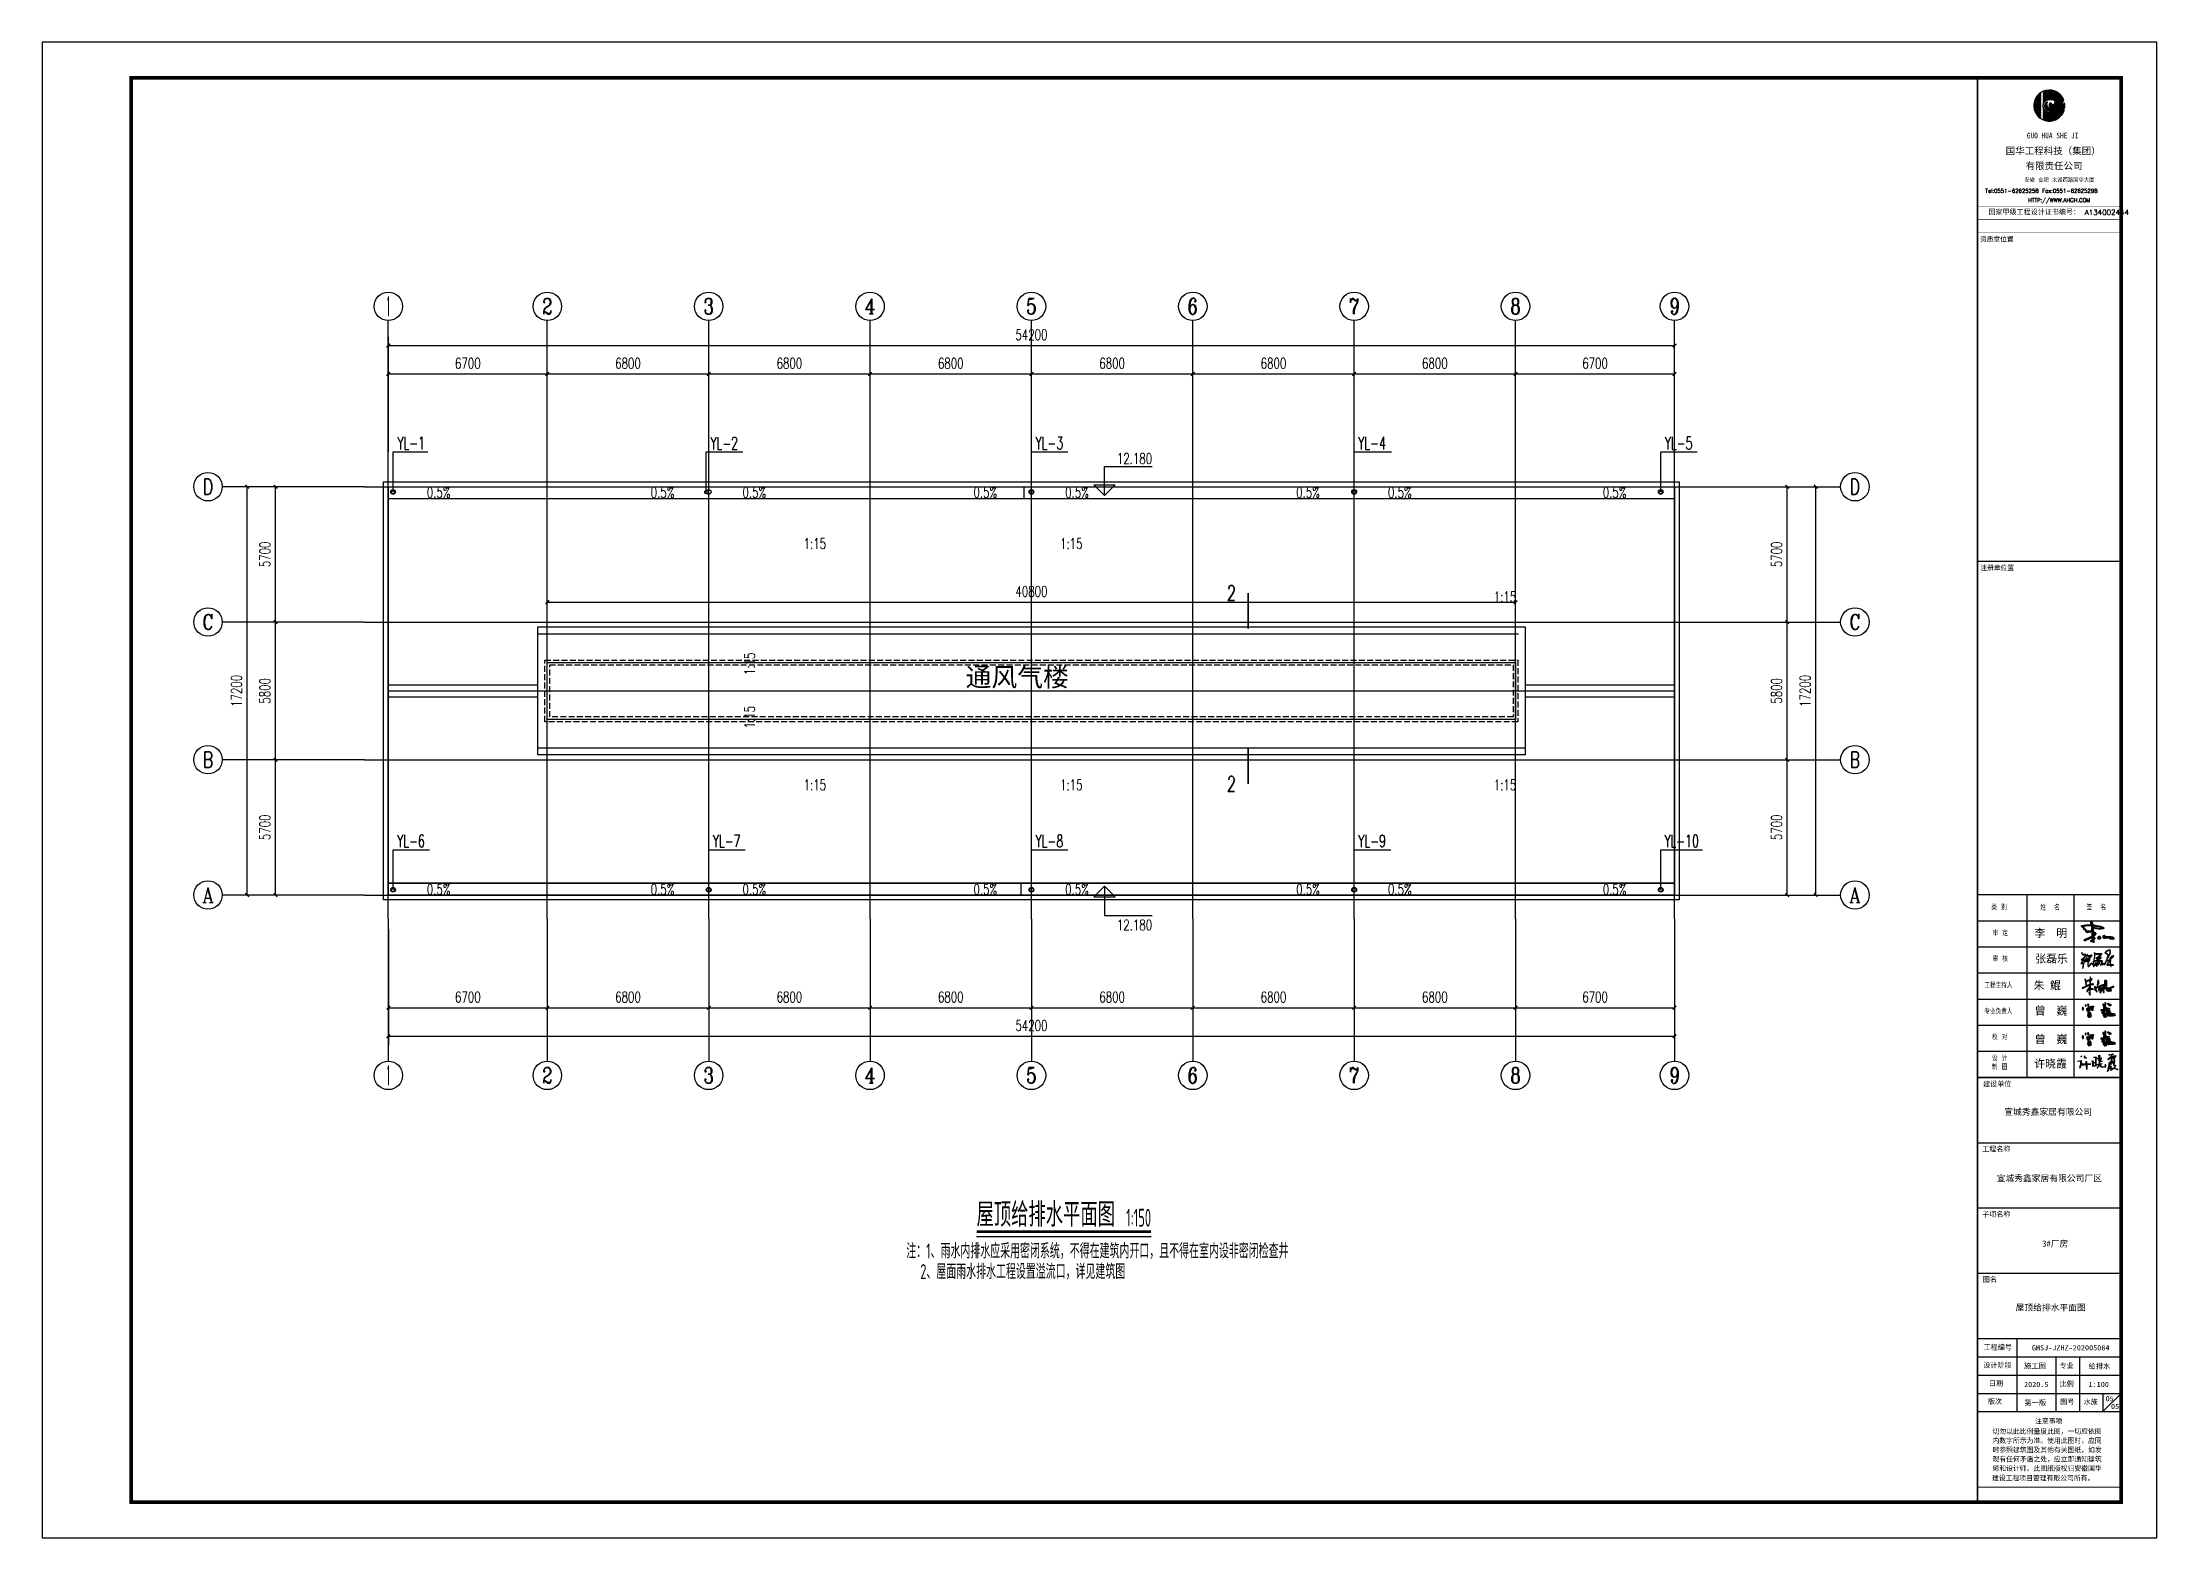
# Model space of a CAD drawing. Extents: x -427546 to -314919, y 698702 to 968782.
# Drawn here: x -427546 to -338446, y 698702 to 761702 of the extents above; entities that cross this region are included whole.
import ezdxf
from ezdxf.enums import TextEntityAlignment as Align

# ---------------------------------------------------------------- set-up
doc = ezdxf.new("R2010")
doc.units = 0
doc.header["$LTSCALE"] = 1000
doc.header["$MEASUREMENT"] = 0
doc.linetypes.add('DASH', pattern=[0.35, 0.25, -0.1])
doc.linetypes.add('PHANTOM2', pattern=[1.25, 0.625, -0.125, 0.125, -0.125, 0.125, -0.125])
doc.layers.get('0').update_dxf_attribs({"linetype": 'CONTINUOUS'})
doc.layers.get('DEFPOINTS').update_dxf_attribs({"linetype": 'CONTINUOUS'})
for name, color, linetype in [('1', 1, 'CONTINUOUS'), ('AXIS', 3, 'CONTINUOUS'), ('AXIS_TEXT', 7, 'CONTINUOUS'), ('DIM_ELEV', 3, 'CONTINUOUS'), ('DIM_SYMB', 3, 'CONTINUOUS'), ('DIM_雨水', 3, 'CONTINUOUS'), ('DOTE', 1, 'CONTINUOUS'), ('PP-PM-TK', 7, 'CONTINUOUS'), ('PUB_DIM', 3, 'CONTINUOUS'), ('PUB_TEXT', 7, 'CONTINUOUS'), ('PUB_TITLE', 4, 'CONTINUOUS'), ('TT', 7, 'CONTINUOUS'), ('TWT_TEXT', 7, 'CONTINUOUS'), ('VPIPE-雨水', 4, 'PHANTOM2'), ('填充', 8, 'CONTINUOUS'), ('签名', 255, 'CONTINUOUS')]:
    doc.layers.add(name, color=color, linetype=linetype)
doc.styles.add('-黑体', font='simhei.ttf', dxfattribs={"width": 0.8})
doc.styles.add('_TCH_AXIS', font='COMPLEX', dxfattribs={"bigfont": 'GBCBIG'})
doc.styles.add('_TCH_DIM', font='SIMPLEX', dxfattribs={"bigfont": 'GBCBIG'})
doc.styles.add('_TCH_DYN', font='')
doc.styles.add('_TCH_LABEL', font='COMPLEX', dxfattribs={"bigfont": 'GBCBIG'})
doc.styles.add('_TWT_SERIAL', font='COMPLEX', dxfattribs={"width": 0.8, "height": 3.5, "bigfont": 'HZTXT'})
doc.styles.add('COMPLEX', font='COMPLEX')
doc.styles.add('DIM_FONT', font='SIMPLEX.shx', dxfattribs={"width": 0.7})
doc.styles.get("Standard").update_dxf_attribs({"font": 'GBENOR', "bigfont": 'GBCBIG'})
doc.styles.add('STYLE1', font='simhei.ttf', dxfattribs={"width": 0.8})
doc.styles.add('TQ', font='txt.shx', dxfattribs={"width": 0.8, "bigfont": 'hztxt.shx'})
doc.styles.add('WW', font='gbenor.shx', dxfattribs={"width": 0.75, "bigfont": 'gbcbig.shx'})
doc.styles.get('_TCH_DYN').set_extended_font_data('SimSun')
doc.dimstyles.new('DIMN150', dxfattribs={"dimscale": 1.5, "dimtxt": 300, "dimasz": 100, "dimexe": 250, "dimexo": 300, "dimgap": 150, "dimtad": 1, "dimdec": 0, "dimzin": 0, "dimtxsty": 'DIM_FONT', "dimblk": 'ARCHTICK', "dimcen": 0.09, "dimclrt": 7, "dimazin": 3, "dimtfac": 1, "dimtdec": 0, "dimtix": 1, "dimtmove": 0, "dimatfit": 3, "dimtolj": 1, "dimtzin": 0})

msp = doc.modelspace()

# ---------------------------------------------------------------- texts
at = {"layer": 'PUB_TEXT', "color": 2, "style": 'STYLE1', "width": 0.8}
msp.add_text('GUO HUA SHE JI', height=237.6, dxfattribs=at).set_placement((-343919.5, 757653.2))
at = {"layer": 'PUB_TEXT', "color": 2}
for s, height, style, p in [('国华工程科技（集团）', 286, '-黑体', (-344811, 756983.7)), ('有限责任公司', 286, '-黑体', (-343973.7, 756352.1)), ('安徽', 165, 'TQ', (-344023.1, 755811.1)), ('合肥', 165, 'TQ', (-343441.3, 755811.1)), ('太湖西路国华大厦', 165, 'TQ', (-342859.5, 755811.1)), ('Tel:0551-62625258 Fax:0551-62625298', 165, 'TQ', (-345668.1, 755362.9)), ('    HTTP://WWW.AHGH.COM', 165, 'TQ', (-344507.7, 754965.9)), ('国家甲级工程设计证书编号： A134002444', 220, 'TQ', (-345538.2, 754427.5)), ('资质章位置', 209, 'TQ', (-345888.3, 753286.4)), ('注册章位置', 209, 'TQ', (-345873.2, 739441.6)), ('建设单位', 220, 'TQ', (-345761.7, 717688.3)), ('工程名称', 220, 'TQ', (-345798.6, 714948.1)), ('子项名称', 220, 'TQ', (-345798.6, 712197.4)), ('图名', 220, 'TQ', (-345772.2, 709455.1)), ('工程编号', 220, 'TQ', (-345738.4, 706596.7)), ('设计阶段', 220, 'TQ', (-345753.3, 705841.8)), ('专业', 220, 'TQ', (-342536.5, 705823.3)), ('日期', 220, 'TQ', (-345513.2, 705071.8)), ('比例', 220, 'TQ', (-342536.5, 705053.3)), ('版次', 220, 'TQ', (-345556.4, 704316.6)), ('图号', 220, 'TQ', (-342511.7, 704291.5)), ('水施', 220, 'TQ', (-341526.5, 704290.6)), ('切勿以此比例量度此图，一切应依图', 212.96, 'TQ', (-345365.2, 703057.2)), ('注意事项', 212.96, 'TQ', (-343571.8, 703492.5)), ('现有任何矛盾之处，应立即通知建筑', 212.96, 'TQ', (-345365.2, 701887.1)), ('时参照建筑图及其他有关图纸，如发', 212.96, 'TQ', (-345365.2, 702277.5)), ('内数字所示为准。使用此图时，应同', 212.96, 'TQ', (-345365.2, 702667.9)), ('建设工程项目管理有限公司所有。', 212.96, 'TQ', (-345385, 701090.6)), ('师和设计师。此图纸版权归安徽国华', 212.96, 'TQ', (-345365.2, 701496.7))]:
    msp.add_text(s, height=height, dxfattribs=dict(at, style=style)).set_placement(p)
at = {"layer": 'PUB_TEXT', "color": 2, "char_height": 220, "width": 1847.813, "attachment_point": 1, "style": 'TQ'}
for s, insert in [('类 别', (-345414.2, 725362.2)), ('姓  名', (-343352.5, 725354)), ('签  名', (-341403.2, 725362.9)), ('审 定', (-345366.2, 724283.8)), ('审 核', (-345368.2, 723193.5)), ('工程主持人', (-345710.8, 722084.8)), ('专业负责人', (-345711.9, 720980.5)), ('校 对', (-345383, 719897.8)), ('设 计 \\P制 图', (-345390.4, 719003.7))]:
    msp.add_mtext(s, dxfattribs=dict(at, insert=insert))
at = {"layer": 'PUB_TITLE', "color": 255, "style": '-黑体'}
for s, height, p in [('宣城秀鑫家居有限公司', 264, (-344866.9, 716510.3)), ('宣城秀鑫家居有限公司厂区', 264, (-345189.7, 713712.3)), ('3#厂房', 264, (-343270.3, 710958.4)), ('GHSJ-JZHZ-202005084', 220, (-343706.6, 706593.1)), ('施工图', 220, (-344041.3, 705830.9)), ('给排水', 220, (-341320.3, 705821)), ('2020.5', 220, (-344037.2, 705048.9)), ('1:100', 220, (-341320.3, 705051)), ('第一版', 220, (-344023.1, 704281.8)), ('05', 220, (-340599.5, 704449.5)), ('05', 220, (-340371.7, 704123.3))]:
    msp.add_text(s, height=height, dxfattribs=at).set_placement(p)
at = {"layer": 'PUB_TITLE', "color": 6, "style": '-黑体'}
msp.add_text('屋顶给排水平面图', height=264, dxfattribs=at).set_placement((-344391.8, 708267.9))
at = {"layer": 'TT', "style": 'WW', "width": 0.7}
for s, p in [('注：1、雨水内排水应采用密闭系统，不得在建筑内开口，且不得在室内设非密闭检查井', (-391139.5, 710466.2)), ('2、屋面雨水排水工程设置溢流口，详见建筑图', (-390546.6, 709599.8))]:
    msp.add_text(s, height=630, dxfattribs=at).set_placement(p)
at = {"layer": 'TWT_TEXT', "style": '_TWT_SERIAL', "width": 0.64}
for s, p in [('YL-1', (-412586.8, 744553.5)), ('YL-2', (-399393.7, 744546.9)), ('YL-3', (-385694, 744553.5)), ('YL-4', (-372096.9, 744553.5)), ('YL-5', (-359175.9, 744553.5)), ('YL-6', (-412594.9, 727791)), ('YL-7', (-399294, 727791)), ('YL-8', (-385694, 727791)), ('YL-9', (-372094, 727791)), ('YL-10', (-359193.9, 727791))]:
    msp.add_text(s, height=525, dxfattribs=at).set_placement(p)
at = {"layer": 'TWT_TEXT', "color": 8, "style": '_TCH_DIM'}
msp.add_text('屋顶给排水平面图', height=1012.77, dxfattribs=at).set_placement((-388177.1, 711807.8))
at = {"layer": 'TWT_TEXT', "color": 8, "width": 0.6}
msp.add_text('1:150', height=750, dxfattribs=at).set_placement((-381872.7, 711807.8))
at = {"layer": '签名', "linetype": 'CONTINUOUS', "style": '-黑体'}
for s, p in [('李  明', (-343595.7, 724005.3)), ('张磊乐', (-343565.4, 722927.4)), ('朱 鲲', (-343634.4, 721805.3)), ('曾  巍', (-343589.6, 720732.9)), ('曾  巍', (-343589.6, 719533.1)), ('许晓霞', (-343607, 718504.2))]:
    msp.add_text(s, height=336.6, dxfattribs=at).set_placement(p)

# ---------------------------------------------------------------- blocks, each defined once
blk = doc.blocks.new('_AXISO')
blk.add_circle((0, 0), 0.5)
at = {"layer": 'AXIS_TEXT', "style": 'COMPLEX', "width": 1.041667}
blk.add_attdef('A', text='', height=0.56, dxfattribs=at).set_placement((-0.25, -0.28), (0.25, -0.28), align=Align.FIT)
blk = doc.blocks.new('_ARCHTICK')
at = {"color": 0, "linetype": 'BYBLOCK', "const_width": 0.4}
blk.add_lwpolyline([(-0.5, -0.5), (0.5, 0.5)], dxfattribs=at)
blk = doc.blocks.new('*D70')
at = {"layer": 'AXIS', "color": 0}
for p, q in [((-305213, 727952), (-305213, 723077)), ((-251013, 727952), (-251013, 723077)), ((-305213, 723452), (-251013, 723452))]:
    blk.add_line(p, q, dxfattribs=at)
at = {"layer": 'DEFPOINTS', "color": 0}
for p in [(-305213, 728402), (-251013, 728402), (-251013, 723452)]:
    blk.add_point(p, dxfattribs=at)
at = {"layer": 'AXIS', "color": 0, "xscale": 150, "yscale": 150, "zscale": 150, "rotation": 180}
blk.add_blockref('_ARCHTICK', (-305213, 723452), dxfattribs=at)
at = {"layer": 'AXIS', "color": 0, "xscale": 150, "yscale": 150, "zscale": 150}
blk.add_blockref('_ARCHTICK', (-251013, 723452), dxfattribs=at)
at = {"layer": 'AXIS', "color": 7, "insert": (-278113, 723902), "char_height": 450, "attachment_point": 5, "style": 'DIM_FONT'}
blk.add_mtext('\\A1;54200', dxfattribs=at)
blk = doc.blocks.new('*D71')
at = {"layer": 'AXIS', "color": 0}
for p, q in [((-305213, 727952), (-305213, 724277)), ((-298513, 727952), (-298513, 724277)), ((-305213, 724652), (-298513, 724652))]:
    blk.add_line(p, q, dxfattribs=at)
at = {"layer": 'DEFPOINTS', "color": 0}
for p in [(-305213, 728402), (-298513, 728402), (-298513, 724652)]:
    blk.add_point(p, dxfattribs=at)
at = {"layer": 'AXIS', "color": 0, "xscale": 150, "yscale": 150, "zscale": 150, "rotation": 180}
blk.add_blockref('_ARCHTICK', (-305213, 724652), dxfattribs=at)
at = {"layer": 'AXIS', "color": 0, "xscale": 150, "yscale": 150, "zscale": 150}
blk.add_blockref('_ARCHTICK', (-298513, 724652), dxfattribs=at)
at = {"layer": 'AXIS', "color": 7, "insert": (-301863, 725102), "char_height": 450, "attachment_point": 5, "style": 'DIM_FONT'}
blk.add_mtext('\\A1;6700', dxfattribs=at)
blk = doc.blocks.new('*D72')
at = {"layer": 'AXIS', "color": 0}
for p, q in [((-298513, 727952), (-298513, 724277)), ((-291713, 727952), (-291713, 724277)), ((-298513, 724652), (-291713, 724652))]:
    blk.add_line(p, q, dxfattribs=at)
at = {"layer": 'DEFPOINTS', "color": 0}
for p in [(-298513, 728402), (-291713, 728402), (-291713, 724652)]:
    blk.add_point(p, dxfattribs=at)
at = {"layer": 'AXIS', "color": 0, "xscale": 150, "yscale": 150, "zscale": 150, "rotation": 180}
blk.add_blockref('_ARCHTICK', (-298513, 724652), dxfattribs=at)
at = {"layer": 'AXIS', "color": 0, "xscale": 150, "yscale": 150, "zscale": 150}
blk.add_blockref('_ARCHTICK', (-291713, 724652), dxfattribs=at)
at = {"layer": 'AXIS', "color": 7, "insert": (-295113, 725102), "char_height": 450, "attachment_point": 5, "style": 'DIM_FONT'}
blk.add_mtext('\\A1;6800', dxfattribs=at)
blk = doc.blocks.new('*D73')
at = {"layer": 'AXIS', "color": 0}
for p, q in [((-291713, 727952), (-291713, 724277)), ((-284913, 727952), (-284913, 724277)), ((-291713, 724652), (-284913, 724652))]:
    blk.add_line(p, q, dxfattribs=at)
at = {"layer": 'DEFPOINTS', "color": 0}
for p in [(-291713, 728402), (-284913, 728402), (-284913, 724652)]:
    blk.add_point(p, dxfattribs=at)
at = {"layer": 'AXIS', "color": 0, "xscale": 150, "yscale": 150, "zscale": 150, "rotation": 180}
blk.add_blockref('_ARCHTICK', (-291713, 724652), dxfattribs=at)
at = {"layer": 'AXIS', "color": 0, "xscale": 150, "yscale": 150, "zscale": 150}
blk.add_blockref('_ARCHTICK', (-284913, 724652), dxfattribs=at)
at = {"layer": 'AXIS', "color": 7, "insert": (-288313, 725102), "char_height": 450, "attachment_point": 5, "style": 'DIM_FONT'}
blk.add_mtext('\\A1;6800', dxfattribs=at)
blk = doc.blocks.new('*D74')
at = {"layer": 'AXIS', "color": 0}
for p, q in [((-284913, 727952), (-284913, 724277)), ((-278113, 727952), (-278113, 724277)), ((-284913, 724652), (-278113, 724652))]:
    blk.add_line(p, q, dxfattribs=at)
at = {"layer": 'DEFPOINTS', "color": 0}
for p in [(-284913, 728402), (-278113, 728402), (-278113, 724652)]:
    blk.add_point(p, dxfattribs=at)
at = {"layer": 'AXIS', "color": 0, "xscale": 150, "yscale": 150, "zscale": 150, "rotation": 180}
blk.add_blockref('_ARCHTICK', (-284913, 724652), dxfattribs=at)
at = {"layer": 'AXIS', "color": 0, "xscale": 150, "yscale": 150, "zscale": 150}
blk.add_blockref('_ARCHTICK', (-278113, 724652), dxfattribs=at)
at = {"layer": 'AXIS', "color": 7, "insert": (-281513, 725102), "char_height": 450, "attachment_point": 5, "style": 'DIM_FONT'}
blk.add_mtext('\\A1;6800', dxfattribs=at)
blk = doc.blocks.new('*D75')
at = {"layer": 'AXIS', "color": 0}
for p, q in [((-278113, 727952), (-278113, 724277)), ((-271313, 727952), (-271313, 724277)), ((-278113, 724652), (-271313, 724652))]:
    blk.add_line(p, q, dxfattribs=at)
at = {"layer": 'DEFPOINTS', "color": 0}
for p in [(-278113, 728402), (-271313, 728402), (-271313, 724652)]:
    blk.add_point(p, dxfattribs=at)
at = {"layer": 'AXIS', "color": 0, "xscale": 150, "yscale": 150, "zscale": 150, "rotation": 180}
blk.add_blockref('_ARCHTICK', (-278113, 724652), dxfattribs=at)
at = {"layer": 'AXIS', "color": 0, "xscale": 150, "yscale": 150, "zscale": 150}
blk.add_blockref('_ARCHTICK', (-271313, 724652), dxfattribs=at)
at = {"layer": 'AXIS', "color": 7, "insert": (-274713, 725102), "char_height": 450, "attachment_point": 5, "style": 'DIM_FONT'}
blk.add_mtext('\\A1;6800', dxfattribs=at)
blk = doc.blocks.new('*D76')
at = {"layer": 'AXIS', "color": 0}
for p, q in [((-271313, 727952), (-271313, 724277)), ((-264513, 727952), (-264513, 724277)), ((-271313, 724652), (-264513, 724652))]:
    blk.add_line(p, q, dxfattribs=at)
at = {"layer": 'DEFPOINTS', "color": 0}
for p in [(-271313, 728402), (-264513, 728402), (-264513, 724652)]:
    blk.add_point(p, dxfattribs=at)
at = {"layer": 'AXIS', "color": 0, "xscale": 150, "yscale": 150, "zscale": 150, "rotation": 180}
blk.add_blockref('_ARCHTICK', (-271313, 724652), dxfattribs=at)
at = {"layer": 'AXIS', "color": 0, "xscale": 150, "yscale": 150, "zscale": 150}
blk.add_blockref('_ARCHTICK', (-264513, 724652), dxfattribs=at)
at = {"layer": 'AXIS', "color": 7, "insert": (-267913, 725102), "char_height": 450, "attachment_point": 5, "style": 'DIM_FONT'}
blk.add_mtext('\\A1;6800', dxfattribs=at)
blk = doc.blocks.new('*D77')
at = {"layer": 'AXIS', "color": 0}
for p, q in [((-264513, 727952), (-264513, 724277)), ((-257713, 727952), (-257713, 724277)), ((-264513, 724652), (-257713, 724652))]:
    blk.add_line(p, q, dxfattribs=at)
at = {"layer": 'DEFPOINTS', "color": 0}
for p in [(-264513, 728402), (-257713, 728402), (-257713, 724652)]:
    blk.add_point(p, dxfattribs=at)
at = {"layer": 'AXIS', "color": 0, "xscale": 150, "yscale": 150, "zscale": 150, "rotation": 180}
blk.add_blockref('_ARCHTICK', (-264513, 724652), dxfattribs=at)
at = {"layer": 'AXIS', "color": 0, "xscale": 150, "yscale": 150, "zscale": 150}
blk.add_blockref('_ARCHTICK', (-257713, 724652), dxfattribs=at)
at = {"layer": 'AXIS', "color": 7, "insert": (-261113, 725102), "char_height": 450, "attachment_point": 5, "style": 'DIM_FONT'}
blk.add_mtext('\\A1;6800', dxfattribs=at)
blk = doc.blocks.new('*D78')
at = {"layer": 'AXIS', "color": 0}
for p, q in [((-257713, 727952), (-257713, 724277)), ((-251013, 727952), (-251013, 724277)), ((-257713, 724652), (-251013, 724652))]:
    blk.add_line(p, q, dxfattribs=at)
at = {"layer": 'DEFPOINTS', "color": 0}
for p in [(-257713, 728402), (-251013, 728402), (-251013, 724652)]:
    blk.add_point(p, dxfattribs=at)
at = {"layer": 'AXIS', "color": 0, "xscale": 150, "yscale": 150, "zscale": 150, "rotation": 180}
blk.add_blockref('_ARCHTICK', (-257713, 724652), dxfattribs=at)
at = {"layer": 'AXIS', "color": 0, "xscale": 150, "yscale": 150, "zscale": 150}
blk.add_blockref('_ARCHTICK', (-251013, 724652), dxfattribs=at)
at = {"layer": 'AXIS', "color": 7, "insert": (-254363, 725102), "char_height": 450, "attachment_point": 5, "style": 'DIM_FONT'}
blk.add_mtext('\\A1;6700', dxfattribs=at)
blk = doc.blocks.new('*D79')
at = {"layer": 'AXIS', "color": 0}
for p, q in [((-305213, 748052), (-305213, 752927)), ((-251013, 748052), (-251013, 752927)), ((-305213, 752552), (-251013, 752552))]:
    blk.add_line(p, q, dxfattribs=at)
at = {"layer": 'DEFPOINTS', "color": 0}
for p in [(-251013, 752552), (-305213, 747602), (-251013, 747602)]:
    blk.add_point(p, dxfattribs=at)
at = {"layer": 'AXIS', "color": 0, "xscale": 150, "yscale": 150, "zscale": 150, "rotation": 180}
blk.add_blockref('_ARCHTICK', (-305213, 752552), dxfattribs=at)
at = {"layer": 'AXIS', "color": 0, "xscale": 150, "yscale": 150, "zscale": 150}
blk.add_blockref('_ARCHTICK', (-251013, 752552), dxfattribs=at)
at = {"layer": 'AXIS', "color": 7, "insert": (-278113, 753002), "char_height": 450, "attachment_point": 5, "style": 'DIM_FONT'}
blk.add_mtext('\\A1;54200', dxfattribs=at)
blk = doc.blocks.new('*D80')
at = {"layer": 'AXIS', "color": 0}
for p, q in [((-305213, 748052), (-305213, 751727)), ((-305213, 751352), (-298513, 751352)), ((-298513, 748052), (-298513, 751727))]:
    blk.add_line(p, q, dxfattribs=at)
at = {"layer": 'DEFPOINTS', "color": 0}
for p in [(-298513, 751352), (-305213, 747602), (-298513, 747602)]:
    blk.add_point(p, dxfattribs=at)
at = {"layer": 'AXIS', "color": 0, "xscale": 150, "yscale": 150, "zscale": 150, "rotation": 180}
blk.add_blockref('_ARCHTICK', (-305213, 751352), dxfattribs=at)
at = {"layer": 'AXIS', "color": 0, "xscale": 150, "yscale": 150, "zscale": 150}
blk.add_blockref('_ARCHTICK', (-298513, 751352), dxfattribs=at)
at = {"layer": 'AXIS', "color": 7, "insert": (-301863, 751802), "char_height": 450, "attachment_point": 5, "style": 'DIM_FONT'}
blk.add_mtext('\\A1;6700', dxfattribs=at)
blk = doc.blocks.new('*D81')
at = {"layer": 'AXIS', "color": 0}
for p, q in [((-298513, 748052), (-298513, 751727)), ((-298513, 751352), (-291713, 751352)), ((-291713, 748052), (-291713, 751727))]:
    blk.add_line(p, q, dxfattribs=at)
at = {"layer": 'DEFPOINTS', "color": 0}
for p in [(-291713, 751352), (-298513, 747602), (-291713, 747602)]:
    blk.add_point(p, dxfattribs=at)
at = {"layer": 'AXIS', "color": 0, "xscale": 150, "yscale": 150, "zscale": 150, "rotation": 180}
blk.add_blockref('_ARCHTICK', (-298513, 751352), dxfattribs=at)
at = {"layer": 'AXIS', "color": 0, "xscale": 150, "yscale": 150, "zscale": 150}
blk.add_blockref('_ARCHTICK', (-291713, 751352), dxfattribs=at)
at = {"layer": 'AXIS', "color": 7, "insert": (-295113, 751802), "char_height": 450, "attachment_point": 5, "style": 'DIM_FONT'}
blk.add_mtext('\\A1;6800', dxfattribs=at)
blk = doc.blocks.new('*D82')
at = {"layer": 'AXIS', "color": 0}
for p, q in [((-291713, 748052), (-291713, 751727)), ((-291713, 751352), (-284913, 751352)), ((-284913, 748052), (-284913, 751727))]:
    blk.add_line(p, q, dxfattribs=at)
at = {"layer": 'DEFPOINTS', "color": 0}
for p in [(-284913, 751352), (-291713, 747602), (-284913, 747602)]:
    blk.add_point(p, dxfattribs=at)
at = {"layer": 'AXIS', "color": 0, "xscale": 150, "yscale": 150, "zscale": 150, "rotation": 180}
blk.add_blockref('_ARCHTICK', (-291713, 751352), dxfattribs=at)
at = {"layer": 'AXIS', "color": 0, "xscale": 150, "yscale": 150, "zscale": 150}
blk.add_blockref('_ARCHTICK', (-284913, 751352), dxfattribs=at)
at = {"layer": 'AXIS', "color": 7, "insert": (-288313, 751802), "char_height": 450, "attachment_point": 5, "style": 'DIM_FONT'}
blk.add_mtext('\\A1;6800', dxfattribs=at)
blk = doc.blocks.new('*D83')
at = {"layer": 'AXIS', "color": 0}
for p, q in [((-284913, 748052), (-284913, 751727)), ((-284913, 751352), (-278113, 751352)), ((-278113, 748052), (-278113, 751727))]:
    blk.add_line(p, q, dxfattribs=at)
at = {"layer": 'DEFPOINTS', "color": 0}
for p in [(-278113, 751352), (-284913, 747602), (-278113, 747602)]:
    blk.add_point(p, dxfattribs=at)
at = {"layer": 'AXIS', "color": 0, "xscale": 150, "yscale": 150, "zscale": 150, "rotation": 180}
blk.add_blockref('_ARCHTICK', (-284913, 751352), dxfattribs=at)
at = {"layer": 'AXIS', "color": 0, "xscale": 150, "yscale": 150, "zscale": 150}
blk.add_blockref('_ARCHTICK', (-278113, 751352), dxfattribs=at)
at = {"layer": 'AXIS', "color": 7, "insert": (-281513, 751802), "char_height": 450, "attachment_point": 5, "style": 'DIM_FONT'}
blk.add_mtext('\\A1;6800', dxfattribs=at)
blk = doc.blocks.new('*D84')
at = {"layer": 'AXIS', "color": 0}
for p, q in [((-278113, 748052), (-278113, 751727)), ((-278113, 751352), (-271313, 751352)), ((-271313, 748052), (-271313, 751727))]:
    blk.add_line(p, q, dxfattribs=at)
at = {"layer": 'DEFPOINTS', "color": 0}
for p in [(-271313, 751352), (-278113, 747602), (-271313, 747602)]:
    blk.add_point(p, dxfattribs=at)
at = {"layer": 'AXIS', "color": 0, "xscale": 150, "yscale": 150, "zscale": 150, "rotation": 180}
blk.add_blockref('_ARCHTICK', (-278113, 751352), dxfattribs=at)
at = {"layer": 'AXIS', "color": 0, "xscale": 150, "yscale": 150, "zscale": 150}
blk.add_blockref('_ARCHTICK', (-271313, 751352), dxfattribs=at)
at = {"layer": 'AXIS', "color": 7, "insert": (-274713, 751802), "char_height": 450, "attachment_point": 5, "style": 'DIM_FONT'}
blk.add_mtext('\\A1;6800', dxfattribs=at)
blk = doc.blocks.new('*D85')
at = {"layer": 'AXIS', "color": 0}
for p, q in [((-271313, 748052), (-271313, 751727)), ((-271313, 751352), (-264513, 751352)), ((-264513, 748052), (-264513, 751727))]:
    blk.add_line(p, q, dxfattribs=at)
at = {"layer": 'DEFPOINTS', "color": 0}
for p in [(-264513, 751352), (-271313, 747602), (-264513, 747602)]:
    blk.add_point(p, dxfattribs=at)
at = {"layer": 'AXIS', "color": 0, "xscale": 150, "yscale": 150, "zscale": 150, "rotation": 180}
blk.add_blockref('_ARCHTICK', (-271313, 751352), dxfattribs=at)
at = {"layer": 'AXIS', "color": 0, "xscale": 150, "yscale": 150, "zscale": 150}
blk.add_blockref('_ARCHTICK', (-264513, 751352), dxfattribs=at)
at = {"layer": 'AXIS', "color": 7, "insert": (-267913, 751802), "char_height": 450, "attachment_point": 5, "style": 'DIM_FONT'}
blk.add_mtext('\\A1;6800', dxfattribs=at)
blk = doc.blocks.new('*D86')
at = {"layer": 'AXIS', "color": 0}
for p, q in [((-264513, 748052), (-264513, 751727)), ((-264513, 751352), (-257713, 751352)), ((-257713, 748052), (-257713, 751727))]:
    blk.add_line(p, q, dxfattribs=at)
at = {"layer": 'DEFPOINTS', "color": 0}
for p in [(-257713, 751352), (-264513, 747602), (-257713, 747602)]:
    blk.add_point(p, dxfattribs=at)
at = {"layer": 'AXIS', "color": 0, "xscale": 150, "yscale": 150, "zscale": 150, "rotation": 180}
blk.add_blockref('_ARCHTICK', (-264513, 751352), dxfattribs=at)
at = {"layer": 'AXIS', "color": 0, "xscale": 150, "yscale": 150, "zscale": 150}
blk.add_blockref('_ARCHTICK', (-257713, 751352), dxfattribs=at)
at = {"layer": 'AXIS', "color": 7, "insert": (-261113, 751802), "char_height": 450, "attachment_point": 5, "style": 'DIM_FONT'}
blk.add_mtext('\\A1;6800', dxfattribs=at)
blk = doc.blocks.new('*D87')
at = {"layer": 'AXIS', "color": 0}
for p, q in [((-257713, 748052), (-257713, 751727)), ((-257713, 751352), (-251013, 751352)), ((-251013, 748052), (-251013, 751727))]:
    blk.add_line(p, q, dxfattribs=at)
at = {"layer": 'DEFPOINTS', "color": 0}
for p in [(-251013, 751352), (-257713, 747602), (-251013, 747602)]:
    blk.add_point(p, dxfattribs=at)
at = {"layer": 'AXIS', "color": 0, "xscale": 150, "yscale": 150, "zscale": 150, "rotation": 180}
blk.add_blockref('_ARCHTICK', (-257713, 751352), dxfattribs=at)
at = {"layer": 'AXIS', "color": 0, "xscale": 150, "yscale": 150, "zscale": 150}
blk.add_blockref('_ARCHTICK', (-251013, 751352), dxfattribs=at)
at = {"layer": 'AXIS', "color": 7, "insert": (-254363, 751802), "char_height": 450, "attachment_point": 5, "style": 'DIM_FONT'}
blk.add_mtext('\\A1;6700', dxfattribs=at)
blk = doc.blocks.new('*D88')
at = {"layer": 'AXIS', "color": 0}
for p, q in [((-249563, 746602), (-244688, 746602)), ((-245063, 729402), (-245063, 746602)), ((-249563, 729402), (-244688, 729402))]:
    blk.add_line(p, q, dxfattribs=at)
at = {"layer": 'DEFPOINTS', "color": 0}
for p in [(-250013, 746602), (-245063, 746602), (-250013, 729402)]:
    blk.add_point(p, dxfattribs=at)
at = {"layer": 'AXIS', "color": 0, "xscale": 150, "yscale": 150, "zscale": 150}
for p, rotation in [((-245063, 746602), 90), ((-245063, 729402), 270)]:
    blk.add_blockref('_ARCHTICK', p, dxfattribs=dict(at, rotation=rotation))
at = {"layer": 'AXIS', "color": 7, "insert": (-245513, 738002), "char_height": 450, "attachment_point": 5, "rotation": 90, "style": 'DIM_FONT'}
blk.add_mtext('\\A1;17200', dxfattribs=at)
blk = doc.blocks.new('*D89')
at = {"layer": 'AXIS', "color": 0}
for p, q in [((-249563, 735102), (-245888, 735102)), ((-246263, 729402), (-246263, 735102)), ((-249563, 729402), (-245888, 729402))]:
    blk.add_line(p, q, dxfattribs=at)
at = {"layer": 'DEFPOINTS', "color": 0}
for p in [(-250013, 735102), (-246263, 735102), (-250013, 729402)]:
    blk.add_point(p, dxfattribs=at)
at = {"layer": 'AXIS', "color": 0, "xscale": 150, "yscale": 150, "zscale": 150}
for p, rotation in [((-246263, 735102), 90), ((-246263, 729402), 270)]:
    blk.add_blockref('_ARCHTICK', p, dxfattribs=dict(at, rotation=rotation))
at = {"layer": 'AXIS', "color": 7, "insert": (-246713, 732252), "char_height": 450, "attachment_point": 5, "rotation": 90, "style": 'DIM_FONT'}
blk.add_mtext('\\A1;5700', dxfattribs=at)
blk = doc.blocks.new('*D90')
at = {"layer": 'AXIS', "color": 0}
for p, q in [((-249563, 740902), (-245888, 740902)), ((-246263, 735102), (-246263, 740902)), ((-249563, 735102), (-245888, 735102))]:
    blk.add_line(p, q, dxfattribs=at)
at = {"layer": 'DEFPOINTS', "color": 0}
for p in [(-250013, 740902), (-246263, 740902), (-250013, 735102)]:
    blk.add_point(p, dxfattribs=at)
at = {"layer": 'AXIS', "color": 0, "xscale": 150, "yscale": 150, "zscale": 150}
for p, rotation in [((-246263, 740902), 90), ((-246263, 735102), 270)]:
    blk.add_blockref('_ARCHTICK', p, dxfattribs=dict(at, rotation=rotation))
at = {"layer": 'AXIS', "color": 7, "insert": (-246713, 738002), "char_height": 450, "attachment_point": 5, "rotation": 90, "style": 'DIM_FONT'}
blk.add_mtext('\\A1;5800', dxfattribs=at)
blk = doc.blocks.new('*D91')
at = {"layer": 'AXIS', "color": 0}
for p, q in [((-249563, 746602), (-245888, 746602)), ((-246263, 740902), (-246263, 746602)), ((-249563, 740902), (-245888, 740902))]:
    blk.add_line(p, q, dxfattribs=at)
at = {"layer": 'DEFPOINTS', "color": 0}
for p in [(-250013, 746602), (-246263, 746602), (-250013, 740902)]:
    blk.add_point(p, dxfattribs=at)
at = {"layer": 'AXIS', "color": 0, "xscale": 150, "yscale": 150, "zscale": 150}
for p, rotation in [((-246263, 746602), 90), ((-246263, 740902), 270)]:
    blk.add_blockref('_ARCHTICK', p, dxfattribs=dict(at, rotation=rotation))
at = {"layer": 'AXIS', "color": 7, "insert": (-246713, 743752), "char_height": 450, "attachment_point": 5, "rotation": 90, "style": 'DIM_FONT'}
blk.add_mtext('\\A1;5700', dxfattribs=at)
blk = doc.blocks.new('*D92')
at = {"layer": 'AXIS', "color": 0}
for p, q in [((-306663, 746602), (-311538, 746602)), ((-311163, 729402), (-311163, 746602)), ((-306663, 729402), (-311538, 729402))]:
    blk.add_line(p, q, dxfattribs=at)
at = {"layer": 'DEFPOINTS', "color": 0}
for p in [(-311163, 746602), (-306213, 746602), (-306213, 729402)]:
    blk.add_point(p, dxfattribs=at)
at = {"layer": 'AXIS', "color": 0, "xscale": 150, "yscale": 150, "zscale": 150}
for p, rotation in [((-311163, 746602), 90), ((-311163, 729402), 270)]:
    blk.add_blockref('_ARCHTICK', p, dxfattribs=dict(at, rotation=rotation))
at = {"layer": 'AXIS', "color": 7, "insert": (-311613, 738002), "char_height": 450, "attachment_point": 5, "rotation": 90, "style": 'DIM_FONT'}
blk.add_mtext('\\A1;17200', dxfattribs=at)
blk = doc.blocks.new('*D93')
at = {"layer": 'AXIS', "color": 0}
for p, q in [((-306663, 735102), (-310338, 735102)), ((-309963, 729402), (-309963, 735102)), ((-306663, 729402), (-310338, 729402))]:
    blk.add_line(p, q, dxfattribs=at)
at = {"layer": 'DEFPOINTS', "color": 0}
for p in [(-309963, 735102), (-306213, 735102), (-306213, 729402)]:
    blk.add_point(p, dxfattribs=at)
at = {"layer": 'AXIS', "color": 0, "xscale": 150, "yscale": 150, "zscale": 150}
for p, rotation in [((-309963, 735102), 90), ((-309963, 729402), 270)]:
    blk.add_blockref('_ARCHTICK', p, dxfattribs=dict(at, rotation=rotation))
at = {"layer": 'AXIS', "color": 7, "insert": (-310413, 732252), "char_height": 450, "attachment_point": 5, "rotation": 90, "style": 'DIM_FONT'}
blk.add_mtext('\\A1;5700', dxfattribs=at)
blk = doc.blocks.new('*D94')
at = {"layer": 'AXIS', "color": 0}
for p, q in [((-306663, 740902), (-310338, 740902)), ((-309963, 735102), (-309963, 740902)), ((-306663, 735102), (-310338, 735102))]:
    blk.add_line(p, q, dxfattribs=at)
at = {"layer": 'DEFPOINTS', "color": 0}
for p in [(-309963, 740902), (-306213, 740902), (-306213, 735102)]:
    blk.add_point(p, dxfattribs=at)
at = {"layer": 'AXIS', "color": 0, "xscale": 150, "yscale": 150, "zscale": 150}
for p, rotation in [((-309963, 740902), 90), ((-309963, 735102), 270)]:
    blk.add_blockref('_ARCHTICK', p, dxfattribs=dict(at, rotation=rotation))
at = {"layer": 'AXIS', "color": 7, "insert": (-310413, 738002), "char_height": 450, "attachment_point": 5, "rotation": 90, "style": 'DIM_FONT'}
blk.add_mtext('\\A1;5800', dxfattribs=at)
blk = doc.blocks.new('*D95')
at = {"layer": 'AXIS', "color": 0}
for p, q in [((-306663, 746602), (-310338, 746602)), ((-309963, 740902), (-309963, 746602)), ((-306663, 740902), (-310338, 740902))]:
    blk.add_line(p, q, dxfattribs=at)
at = {"layer": 'DEFPOINTS', "color": 0}
for p in [(-309963, 746602), (-306213, 746602), (-306213, 740902)]:
    blk.add_point(p, dxfattribs=at)
at = {"layer": 'AXIS', "color": 0, "xscale": 150, "yscale": 150, "zscale": 150}
for p, rotation in [((-309963, 746602), 90), ((-309963, 740902), 270)]:
    blk.add_blockref('_ARCHTICK', p, dxfattribs=dict(at, rotation=rotation))
at = {"layer": 'AXIS', "color": 7, "insert": (-310413, 743752), "char_height": 450, "attachment_point": 5, "rotation": 90, "style": 'DIM_FONT'}
blk.add_mtext('\\A1;5700', dxfattribs=at)
blk = doc.blocks.new('*D96')
at = {"layer": 'DEFPOINTS', "color": 0}
for p in [(-257713, 741740), (-298513, 735602), (-257713, 735602)]:
    blk.add_point(p, dxfattribs=at)
at = {"layer": 'PUB_DIM', "color": 0}
for p, q in [((-298513, 736052), (-298513, 742115)), ((-298513, 741740), (-257713, 741740)), ((-257713, 736052), (-257713, 742115))]:
    blk.add_line(p, q, dxfattribs=at)
at = {"layer": 'PUB_DIM', "color": 0, "xscale": 150, "yscale": 150, "zscale": 150, "rotation": 180}
blk.add_blockref('_ARCHTICK', (-298513, 741740), dxfattribs=at)
at = {"layer": 'PUB_DIM', "color": 0, "xscale": 150, "yscale": 150, "zscale": 150}
blk.add_blockref('_ARCHTICK', (-257713, 741740), dxfattribs=at)
at = {"layer": 'PUB_DIM', "color": 7, "insert": (-278113, 742190), "char_height": 450, "attachment_point": 5, "style": 'DIM_FONT'}
blk.add_mtext('\\A1;40800', dxfattribs=at)
blk = doc.blocks.new('*U22')
at = {"layer": 'PP-PM-TK', "color": 1}
for points in [[(-734, 26), (-725, -117), (-725, 92)], [(-725, 92), (-715, -155), (-715, 168)], [(-725, -117), (-725, 92), (-715, -155)], [(-715, 168), (-689, -255), (-689, 245)], [(-715, -155), (-715, 168), (-689, -255)], [(-689, 245), (-669, -296), (-669, 303)], [(-689, -255), (-689, 245), (-669, -296)], [(-669, 303), (-627, -384), (-627, 377)], [(-669, -296), (-669, 303), (-627, -384)], [(-627, 377), (-598, -422), (-598, 427)], [(-627, -384), (-627, 377), (-598, -422)], [(-598, 427), (-540, -498), (-540, 493)], [(-598, -422), (-598, 427), (-540, -498)], [(-540, 493), (-504, -531), (-504, 535)], [(-540, -498), (-540, 493), (-504, -531)], [(-504, 535), (-434, -593), (-434, 589)], [(-504, -531), (-504, 535), (-434, -593)], [(-434, 589), (-390, -619), (-390, 622)], [(-434, -593), (-434, 589), (-390, -619)], [(-390, 622), (-310, -666), (-310, 662)], [(-390, -619), (-390, 622), (-310, -666)], [(-310, 662), (-302, -669), (-302, 667)], [(-310, -666), (-310, 662), (-302, -669)], [(-302, 667), (-300, 1), (-300, 667)], [(-300, 667), (-299, 9), (-299, 668)], [(-299, 668), (-289, 51), (-289, 673)], [(-289, 673), (-287, 62), (-287, 674)], [(-287, 674), (-274, 89), (-274, 680)], [(-274, 680), (-262, 115), (-262, 686)], [(-262, 686), (-255, 126), (-255, 688)], [(-262, 686), (-262, 115), (-262, 686)], [(-255, 688), (-231, 157), (-231, 695)], [(-231, 695), (-227, 163), (-227, 696)], [(-227, 696), (-222, 168), (-222, 697)], [(-222, 697), (-221, 168), (-221, 697)], [(-222, 3), (-221, -43), (-221, 4)], [(-221, 697), (-215, 174), (-215, 699)], [(-221, 4), (-215, -82), (-215, 32)], [(-221, -43), (-221, 4), (-215, -82)], [(-215, 699), (-211, 177), (-211, 700)], [(-215, 32), (-211, -92), (-211, 48)], [(-215, -82), (-215, 32), (-211, -92)], [(-211, 700), (-202, 186), (-202, 703)], [(-211, 48), (-202, -118), (-202, 68)], [(-211, -92), (-211, 48), (-202, -118)], [(-202, 703), (-199, 188), (-199, 704)], [(-202, 68), (-199, -122), (-199, 73)], [(-202, -118), (-202, 68), (-199, -122)], [(-199, 704), (-185, 201), (-185, 708)], [(-199, 73), (-185, -143), (-185, 93)], [(-199, -122), (-199, 73), (-185, -143)], [(-185, 708), (-183, 203), (-183, 708)], [(-185, 93), (-183, -145), (-183, 96)], [(-185, -143), (-185, 93), (-183, -145)], [(-183, 708), (-179, 206), (-179, 709)], [(-183, 96), (-179, -149), (-179, 100)], [(-183, -145), (-183, 96), (-179, -149)], [(-179, 709), (-176, 208), (-176, 710)], [(-179, 100), (-176, -152), (-176, 103)], [(-179, -149), (-179, 100), (-176, -152)], [(-176, 710), (-175, 208), (-175, 710)], [(-176, 103), (-175, -153), (-175, 104)], [(-176, -152), (-176, 103), (-175, -153)], [(-175, 710), (-163, 216), (-163, 714)], [(-175, 104), (-163, -165), (-163, 116)], [(-175, -153), (-175, 104), (-163, -165)], [(-163, 714), (-142, 228), (-142, 719)], [(-163, 116), (-142, -181), (-142, 137)], [(-163, -165), (-163, 116), (-142, -181)], [(-142, 719), (-124, 239), (-124, 724)], [(-142, 137), (-124, -195), (-124, 151)], [(-142, -181), (-142, 137), (-124, -195)], [(-124, 724), (-123, 240), (-123, 724)], [(-124, 151), (-123, -196), (-123, 152)], [(-124, -195), (-124, 151), (-123, -196)], [(-123, 724), (-122, 240), (-122, 724)], [(-123, 152), (-122, -196), (-122, 153)], [(-123, -196), (-123, 152), (-122, -196)], [(-122, 724), (-114, 243), (-114, 725)], [(-122, 153), (-114, -202), (-114, 157)], [(-122, -196), (-122, 153), (-114, -202)], [(-114, 725), (-112, 244), (-112, 725)], [(-114, 157), (-112, 107), (-112, 158)], [(-114, -202), (-114, 87), (-112, -204)], [(-112, 725), (-112, 244), (-112, 725)], [(-112, 725), (-111, 244), (-111, 725)], [(-112, 158), (-111, 117), (-111, 159)], [(-112, 158), (-112, 108), (-112, 158)], [(-112, -204), (-112, 45), (-112, -204)], [(-112, -204), (-112, 42), (-111, -204)], [(-111, 725), (-110, 245), (-110, 725)], [(-111, 159), (-110, 119), (-110, 159)], [(-111, -204), (-111, 38), (-110, -205)], [(-110, 725), (-105, 247), (-105, 725)], [(-110, 159), (-105, 131), (-105, 162)], [(-110, -205), (-110, 34), (-105, -208)], [(-105, 725), (-102, 248), (-102, 726)], [(-105, 162), (-102, 135), (-102, 164)], [(-105, -208), (-105, 12), (-102, -210)], [(-102, 726), (-101, 249), (-101, 726)], [(-102, 164), (-101, 137), (-101, 165)], [(-101, 726), (-95, 251), (-95, 726)], [(-101, 165), (-95, 145), (-95, 166)], [(-95, 726), (-89, 254), (-89, 727)], [(-95, 166), (-89, 151), (-89, 167)], [(-89, 727), (-85, 255), (-85, 727)], [(-85, 727), (-83, 256), (-83, 727)], [(-83, 727), (-79, 257), (-79, 727)], [(-79, 727), (-59, 265), (-59, 729)], [(-59, 729), (-54, 267), (-54, 729)], [(-54, 729), (-45, 270), (-45, 730)], [(-45, 730), (-34, 272), (-34, 731)], [(-34, 731), (-28, 273), (-28, 731)], [(-28, 731), (-19, 276), (-19, 732)], [(-19, 732), (-12, 276), (-12, 732)], [(-12, 732), (-10, 277), (-10, 732)], [(-12, 25), (-10, 11), (-10, 47)], [(-10, 732), (-10, 277), (-10, 732)], [(-10, 732), (-9, 277), (-9, 732)], [(-10, 47), (-9, 4), (-9, 50)], [(-10, 11), (-10, 47), (-10, 10)], [(-10, 47), (-10, 10), (-10, 47)], [(-10, 10), (-10, 47), (-9, 4)], [(-9, 732), (-4, 277), (-4, 733)], [(-9, 50), (-4, -7), (-4, 68)], [(-9, 4), (-9, 50), (-4, -7)], [(-4, 733), (-3, 277), (-3, 733)], [(-4, 68), (-3, -8), (-3, 69)], [(-4, -7), (-4, 68), (-3, -8)], [(-3, 733), (2, 278), (2, 733)], [(-3, 69), (2, -19), (2, 80)], [(-3, -8), (-3, 69), (2, -19)], [(2, 733), (7, 279), (7, 734)], [(2, 80), (7, -24), (7, 87)], [(2, -19), (2, 80), (7, -24)], [(7, 734), (16, 280), (16, 734)], [(7, 87), (16, -35), (16, 98)], [(7, -24), (7, 87), (16, -35)], [(16, 280), (16, 734), (18, 279)], [(16, 734), (18, 279), (18, 734)], [(16, 98), (18, -37), (18, 100)], [(16, -35), (16, 98), (18, -37)], [(18, 279), (18, 734), (21, 279)], [(18, 100), (21, -39), (21, 103)], [(18, -37), (18, 100), (21, -39)], [(21, 279), (21, 734), (28, 279)], [(21, 103), (28, -45), (28, 111)], [(21, -39), (21, 103), (28, -45)], [(28, 279), (28, 733), (30, 279)], [(28, 111), (30, -46), (30, 113)], [(28, -45), (28, 111), (30, -46)], [(30, 279), (30, 733), (40, 278)], [(30, 113), (40, -53), (40, 121)], [(30, -46), (30, 113), (40, -53)], [(40, 278), (40, 732), (44, 278)], [(40, 121), (44, -56), (44, 124)], [(40, -53), (40, 121), (44, -56)], [(44, 278), (44, 731), (58, 277)], [(44, 124), (58, -63), (58, 135)], [(44, -56), (44, 124), (58, -63)], [(58, 277), (58, 730), (69, 276)], [(58, -63), (58, 135), (69, -69)], [(69, 276), (69, 728), (70, 276)], [(69, -69), (69, 126), (70, -69)], [(70, 276), (70, 728), (84, 275)], [(70, -69), (70, 125), (84, -74)], [(84, 275), (84, 726), (85, 275)], [(84, -74), (84, 113), (85, -74)], [(85, 275), (85, 726), (108, 274)], [(85, -74), (85, 112), (108, -81)], [(108, 274), (108, 723), (108, 274)], [(108, 274), (108, 723), (108, 274)], [(108, 274), (108, 723), (109, 274)], [(108, -81), (108, 88), (108, -82)], [(108, -82), (108, 87), (108, -82)], [(108, -82), (108, 87), (109, -82)], [(109, 274), (109, 723), (112, 273)], [(109, -82), (109, 87), (112, -82)], [(112, 273), (112, 723), (135, 270)], [(112, -82), (112, 84), (135, -86)], [(135, 270), (135, 720), (147, 269)], [(135, -86), (135, 66), (147, -88)], [(147, 269), (147, 719), (152, 268)], [(147, -88), (147, 62), (152, -88)], [(152, 268), (152, 718), (152, 268)], [(152, 268), (152, 718), (159, 268)], [(152, -88), (152, 60), (152, -89)], [(152, -89), (152, 60), (159, -89)], [(159, 268), (159, 717), (160, 267)], [(159, -89), (159, 59), (160, -89)], [(160, 267), (160, 717), (164, 267)], [(160, -89), (160, 59), (164, -89)], [(164, 267), (164, 716), (171, 265)], [(164, -89), (164, 59), (171, -89)], [(171, 265), (171, 713), (179, 263)], [(171, 58), (179, -90), (179, 60)], [(171, -89), (171, 58), (179, -90)], [(179, 263), (179, 711), (185, 262)], [(179, 60), (185, -90), (185, 61)], [(179, -90), (179, 60), (185, -90)], [(185, 262), (185, 709), (191, 261)], [(185, 61), (191, -90), (191, 62)], [(191, 261), (191, 707), (207, 254)], [(191, 62), (207, -89), (207, 65)], [(207, 254), (207, 702), (209, 253)], [(207, 65), (209, -89), (209, 66)], [(209, 253), (209, 701), (217, 250)], [(209, 66), (217, -89), (217, 70)], [(217, 250), (217, 698), (225, 244)], [(217, 70), (225, -89), (225, 75)], [(225, 244), (225, 696), (243, 230)], [(225, 75), (243, -87), (243, 86)], [(243, 230), (243, 690), (246, 228)], [(243, 86), (246, -86), (246, 91)], [(246, 228), (246, 689), (248, 227)], [(246, 91), (248, -86), (248, 93)], [(248, 227), (248, 688), (249, 226)], [(248, 93), (249, -86), (249, 94)], [(249, 226), (249, 688), (255, 216)], [(249, 94), (255, -86), (255, 102)], [(255, 216), (255, 686), (266, 199)], [(255, 102), (266, -84), (266, 117)], [(266, 199), (266, 682), (270, 192)], [(266, 117), (270, -84), (270, 133)], [(270, 192), (270, 681), (276, 155)], [(270, 133), (276, -83), (276, 155)], [(569, -14), (588, -190), (588, 2)], [(588, 2), (593, -187), (593, 6)], [(593, 6), (610, -177), (610, 20)], [(610, 20), (616, -173), (616, 25)], [(616, 25), (618, -171), (618, 27)], [(618, 27), (637, -159), (637, 43)], [(637, 43), (643, -155), (643, 48)], [(643, 48), (653, -148), (653, 57)], [(653, 57), (662, -142), (662, 66)], [(662, 66), (664, -140), (664, 68)], [(664, 68), (683, -126), (683, 86)], [(683, 86), (711, -105), (711, 112)], [(711, 112), (724, -95), (724, 124)], [(-302, -669), (-302, -30), (-300, -669)], [(-300, -669), (-300, -43), (-299, -670)], [(-299, -670), (-299, -61), (-289, -673)], [(-289, -673), (-289, -97), (-287, -674)], [(-287, -674), (-287, -102), (-274, -679)], [(-274, -679), (-274, -130), (-262, -683)], [(-262, -683), (-262, -150), (-262, -683)], [(-262, -683), (-262, -150), (-255, -686)], [(-255, -686), (-255, -162), (-231, -694)], [(-231, -694), (-231, -192), (-227, -695)], [(-227, -695), (-227, -195), (-222, -697)], [(-222, -697), (-222, -201), (-221, -697)], [(-221, -697), (-221, -201), (-215, -699)], [(-215, -699), (-215, -207), (-211, -701)], [(-211, -701), (-211, -210), (-202, -704)], [(-202, -704), (-202, -219), (-199, -705)], [(-199, -705), (-199, -222), (-185, -710)], [(-185, -710), (-185, -235), (-183, -711)], [(-183, -711), (-183, -237), (-179, -712)], [(-179, -712), (-179, -241), (-176, -713)], [(-176, -713), (-176, -244), (-175, -713)], [(-175, -713), (-175, -244), (-163, -715)], [(-163, -715), (-163, -252), (-142, -718)], [(-142, -718), (-142, -265), (-124, -721)], [(-124, -721), (-124, -276), (-123, -721)], [(-123, -721), (-123, -277), (-122, -721)], [(-122, -721), (-122, -277), (-114, -722)], [(-114, -722), (-114, -282), (-112, -723)], [(-112, -723), (-112, -284), (-112, -723)], [(-112, -723), (-112, -284), (-111, -723)], [(-111, -723), (-111, -284), (-110, -723)], [(-110, -723), (-110, -285), (-105, -724)], [(-105, -724), (-105, -287), (-102, -724)], [(-102, -210), (-102, -2), (-101, -212)], [(-102, -724), (-102, -288), (-101, -724)], [(-101, -212), (-101, -5), (-95, -215)], [(-101, -724), (-101, -289), (-95, -725)], [(-95, -215), (-95, -17), (-89, -219)], [(-95, -725), (-95, -291), (-89, -726)], [(-89, -219), (-89, -28), (-85, -222)], [(-89, -726), (-89, -294), (-85, -727)], [(-85, -222), (-85, -35), (-83, -223)], [(-85, -727), (-85, -295), (-83, -727)], [(-83, -223), (-83, -39), (-79, -226)], [(-83, -727), (-83, -296), (-79, -727)], [(-79, -226), (-79, -46), (-59, -239)], [(-79, -727), (-79, -298), (-59, -730)], [(-59, -239), (-59, -68), (-54, -241)], [(-59, -730), (-59, -306), (-54, -731)], [(-54, -241), (-54, -73), (-45, -246)], [(-54, -731), (-54, -308), (-45, -732)], [(-45, -246), (-45, -83), (-34, -252)], [(-45, -732), (-45, -312), (-34, -734)], [(-34, -252), (-34, -91), (-28, -254)], [(-28, -254), (-28, -95), (-19, -259)], [(-19, -259), (-19, -101), (-12, -263)], [(-12, -263), (-12, -106), (-10, -264)], [(-10, -264), (-10, -108), (-10, -264)], [(-10, -264), (-10, -108), (-9, -264)], [(-9, -264), (-9, -108), (-4, -267)], [(-4, -267), (-4, -111), (-3, -267)], [(-3, -267), (-3, -111), (2, -269)], [(2, -269), (2, -114), (7, -270)], [(7, -270), (7, -116), (16, -273)], [(16, -273), (16, -121), (18, -274)], [(18, -274), (18, -122), (21, -274)], [(21, -274), (21, -123), (28, -277)], [(28, -277), (28, -127), (30, -277)], [(30, -277), (30, -128), (40, -280)], [(40, -280), (40, -131), (44, -281)], [(44, -281), (44, -133), (58, -283)], [(58, -283), (58, -137), (69, -285)], [(69, -285), (69, -141), (70, -285)], [(70, -285), (70, -141), (84, -288)], [(84, -288), (84, -144), (85, -288)], [(85, -288), (85, -144), (108, -289)], [(108, -289), (108, -149), (108, -289)], [(108, -289), (108, -149), (108, -289)], [(108, -289), (108, -149), (109, -289)], [(109, -289), (109, -150), (112, -289)], [(112, -289), (112, -150), (135, -291)], [(135, -291), (135, -153), (147, -291)], [(147, -291), (147, -154), (152, -291)], [(152, -291), (152, -155), (152, -291)], [(152, -291), (152, -155), (159, -292)], [(152, -344), (152, -716), (152, -344)], [(152, -344), (159, -714), (159, -344)], [(159, -292), (159, -155), (160, -292)], [(159, -344), (160, -714), (160, -344)], [(160, -292), (160, -156), (164, -292)], [(160, -344), (164, -713), (164, -344)], [(164, -292), (164, -156), (171, -292)], [(164, -344), (171, -711), (171, -344)], [(171, -292), (171, -156), (179, -293)], [(171, -344), (179, -709), (179, -343)], [(179, -343), (185, -707), (185, -343)], [(185, -343), (191, -706), (191, -343)], [(191, -343), (207, -702), (207, -342)], [(207, -156), (209, -291), (209, -156)], [(207, -342), (209, -701), (209, -342)], [(209, -156), (217, -291), (217, -155)], [(209, -342), (217, -699), (217, -342)], [(217, -155), (225, -290), (225, -155)], [(217, -342), (225, -697), (225, -341)], [(225, -155), (243, -289), (243, -153)], [(225, -341), (243, -693), (243, -340)], [(243, -153), (246, -289), (246, -153)], [(243, -340), (246, -692), (246, -340)], [(246, -153), (248, -289), (248, -153)], [(246, -340), (248, -692), (248, -340)], [(248, -153), (249, -289), (249, -153)], [(248, -340), (249, -691), (249, -340)], [(249, -153), (255, -289), (255, -152)], [(249, -340), (255, -688), (255, -339)], [(255, -152), (266, -288), (266, -150)], [(255, -339), (266, -683), (266, -338)], [(266, -150), (270, -288), (270, -150)], [(266, -338), (270, -681), (270, -338)], [(270, -150), (276, -288), (276, -149)], [(270, -338), (276, -678), (276, -337)], [(276, -149), (283, -287), (283, -147)], [(276, -337), (283, -675), (283, -337)], [(283, -147), (296, -287), (296, -145)], [(283, -337), (296, -669), (296, -335)], [(296, -145), (302, -286), (302, -144)], [(296, -335), (302, -666), (302, -335)], [(302, -144), (307, -286), (307, -143)], [(302, -335), (307, -664), (307, -334)], [(307, -143), (311, -285), (311, -142)], [(307, -334), (311, -662), (311, -334)], [(311, -142), (341, -281), (341, -133)], [(311, -334), (341, -648), (341, -328)], [(341, -133), (369, -276), (369, -125)], [(341, -328), (369, -634), (369, -323)], [(369, -125), (375, -275), (375, -123)], [(369, -323), (375, -631), (375, -322)], [(375, -123), (377, -275), (377, -123)], [(375, -322), (377, -631), (377, -322)], [(377, -123), (383, -273), (383, -121)], [(377, -322), (383, -626), (383, -320)], [(383, -121), (397, -269), (397, -115)], [(383, -320), (397, -616), (397, -316)], [(397, -115), (421, -264), (421, -104)], [(397, -316), (421, -598), (421, -309)], [(421, -104), (431, -261), (431, -100)], [(421, -309), (431, -591), (431, -307)], [(431, -100), (444, -256), (444, -94)], [(431, -307), (444, -581), (444, -303)], [(444, -94), (450, -254), (450, -91)], [(444, -303), (450, -576), (450, -300)], [(450, -91), (460, -250), (460, -87)], [(450, -300), (460, -569), (460, -297)], [(460, -87), (483, -242), (483, -74)], [(460, -297), (483, -552), (483, -288)], [(483, -74), (492, -239), (492, -68)], [(483, -288), (492, -546), (492, -285)], [(492, -68), (509, -231), (509, -58)], [(492, -68), (492, -239), (492, -68)], [(492, -284), (509, -527), (509, -278)], [(492, -285), (492, -545), (492, -284)], [(509, -58), (512, -229), (512, -56)], [(509, -278), (512, -524), (512, -277)], [(512, -56), (513, -229), (513, -55)], [(512, -277), (513, -522), (513, -276)], [(513, -55), (530, -221), (530, -43)], [(513, -276), (530, -504), (530, -269)], [(530, -43), (542, -215), (542, -35)], [(530, -269), (542, -491), (542, -263)], [(542, -35), (552, -210), (552, -28)], [(542, -263), (552, -480), (552, -258)], [(552, -28), (555, -209), (555, -25)], [(552, -258), (555, -476), (555, -257)], [(555, -25), (569, -201), (569, -14)], [(555, -257), (569, -461), (569, -251)], [(569, -251), (588, -440), (588, -242)], [(588, -242), (593, -432), (593, -239)], [(593, -239), (610, -405), (610, -232)], [(610, -232), (616, -395), (616, -229)], [(616, -229), (618, -391), (618, -228)], [(618, -228), (637, -360), (637, -219)], [(637, -219), (643, -350), (643, -217)], [(643, -217), (653, -334), (653, -212)], [(653, -212), (662, -318), (662, -207)], [(662, -207), (664, -312), (664, -206)], [(664, -206), (683, -260), (683, -197)], [(683, -260), (683, -197), (711, -183)]]:
    blk.add_solid(points, dxfattribs=at)
at = {"layer": 'PP-PM-TK', "color": 1, "extrusion": (0, 0, -1)}
for points in [[(302, -30), (302, 667), (300, 1)], [(300, 1), (300, 667), (299, 9)], [(299, 9), (299, 668), (289, 51)], [(289, 51), (289, 673), (287, 62)], [(287, 62), (287, 674), (274, 89)], [(274, 89), (274, 680), (262, 115)], [(262, 115), (262, 686), (262, 115)], [(262, 115), (262, 686), (255, 126)], [(255, 126), (255, 688), (231, 157)], [(231, 157), (231, 695), (227, 163)], [(227, 163), (227, 696), (222, 168)], [(222, 168), (222, 697), (221, 168)], [(221, 168), (221, 697), (215, 174)], [(215, 174), (215, 699), (211, 177)], [(211, 177), (211, 700), (202, 186)], [(202, 186), (202, 703), (199, 188)], [(199, 188), (199, 704), (185, 201)], [(185, 201), (185, 708), (183, 203)], [(183, 203), (183, 708), (179, 206)], [(179, 206), (179, 709), (176, 208)], [(176, 208), (176, 710), (175, 208)], [(175, 208), (175, 710), (163, 216)], [(163, 216), (163, 714), (142, 228)], [(142, 228), (142, 719), (124, 239)], [(124, 239), (124, 724), (123, 240)], [(123, 240), (123, 724), (122, 240)], [(122, 240), (122, 724), (114, 243)], [(114, 243), (114, 725), (112, 244)], [(114, 87), (114, 157), (112, 107)], [(114, 87), (112, -204), (112, 45)], [(112, 244), (112, 725), (112, 244)], [(112, 244), (112, 725), (111, 244)], [(112, 107), (112, 158), (112, 108)], [(112, 108), (112, 158), (111, 117)], [(112, 45), (112, -204), (112, 42)], [(112, 42), (111, -204), (111, 38)], [(111, 244), (111, 725), (110, 245)], [(111, 117), (111, 159), (110, 119)], [(111, 38), (110, -205), (110, 34)], [(110, 245), (110, 725), (105, 247)], [(110, 119), (110, 159), (105, 131)], [(110, 34), (105, -208), (105, 12)], [(105, 247), (105, 725), (102, 248)], [(105, 131), (105, 162), (102, 135)], [(105, 12), (102, -210), (102, -2)], [(102, 248), (102, 726), (101, 249)], [(102, 135), (102, 164), (101, 137)], [(101, 249), (101, 726), (95, 251)], [(101, 137), (101, 165), (95, 145)], [(95, 251), (95, 726), (89, 254)], [(95, 145), (95, 166), (89, 151)], [(89, 254), (89, 727), (85, 255)], [(89, 151), (89, 167), (85, 154)], [(89, 167), (85, 154), (85, 164)], [(85, 255), (85, 727), (83, 256)], [(85, 154), (85, 164), (83, 163)], [(83, 256), (83, 727), (79, 257)], [(79, 257), (79, 727), (59, 265)], [(59, 265), (59, 729), (54, 267)], [(54, 267), (54, 729), (45, 270)], [(45, 270), (45, 730), (34, 272)], [(34, 272), (34, 731), (28, 273)], [(28, 273), (28, 731), (19, 276)], [(19, 276), (19, 732), (12, 276)], [(12, 276), (12, 732), (10, 277)], [(10, 277), (10, 732), (10, 277)], [(10, 277), (10, 732), (9, 277)], [(9, 277), (9, 732), (4, 277)], [(4, 277), (4, 733), (3, 277)], [(3, 277), (3, 733), (-2, 278)], [(-2, 278), (-2, 733), (-7, 279)], [(-7, 279), (-7, 734), (-16, 280)], [(-18, 734), (-21, 279), (-21, 734)], [(-21, 734), (-28, 279), (-28, 733)], [(-28, 733), (-30, 279), (-30, 733)], [(-30, 733), (-40, 278), (-40, 732)], [(-40, 732), (-44, 278), (-44, 731)], [(-44, 731), (-58, 277), (-58, 730)], [(-58, 730), (-69, 276), (-69, 728)], [(-58, 135), (-69, -69), (-69, 126)], [(-69, 728), (-70, 276), (-70, 728)], [(-69, 126), (-70, -69), (-70, 125)], [(-70, 728), (-84, 275), (-84, 726)], [(-70, 125), (-84, -74), (-84, 113)], [(-84, 726), (-85, 275), (-85, 726)], [(-84, 113), (-85, -74), (-85, 112)], [(-85, 726), (-108, 274), (-108, 723)], [(-85, 112), (-108, -81), (-108, 88)], [(-108, 723), (-108, 274), (-108, 723)], [(-108, 723), (-108, 274), (-108, 723)], [(-108, 723), (-109, 274), (-109, 723)], [(-108, 88), (-108, -82), (-108, 87)], [(-108, 87), (-108, -82), (-108, 87)], [(-108, 87), (-109, -82), (-109, 87)], [(-109, 723), (-112, 273), (-112, 723)], [(-109, 87), (-112, -82), (-112, 84)], [(-112, 723), (-135, 270), (-135, 720)], [(-112, 84), (-135, -86), (-135, 66)], [(-135, 720), (-147, 269), (-147, 719)], [(-135, 66), (-147, -88), (-147, 62)], [(-147, 719), (-152, 268), (-152, 718)], [(-147, 62), (-152, -88), (-152, 60)], [(-152, 718), (-152, 268), (-152, 718)], [(-152, 718), (-159, 268), (-159, 717)], [(-152, 60), (-152, -89), (-152, 60)], [(-152, 60), (-159, -89), (-159, 59)], [(-159, 717), (-160, 267), (-160, 717)], [(-159, 59), (-160, -89), (-160, 59)], [(-160, 717), (-164, 267), (-164, 716)], [(-160, 59), (-164, -89), (-164, 59)], [(-164, 716), (-171, 265), (-171, 713)], [(-164, 59), (-171, -89), (-171, 58)], [(-171, 713), (-179, 263), (-179, 711)], [(-179, 711), (-185, 262), (-185, 709)], [(-185, 709), (-191, 261), (-191, 707)], [(-185, -90), (-185, 61), (-191, -90)], [(-191, 707), (-207, 254), (-207, 702)], [(-191, -90), (-191, 62), (-207, -89)], [(-207, 702), (-209, 253), (-209, 701)], [(-207, -89), (-207, 65), (-209, -89)], [(-209, 701), (-217, 250), (-217, 698)], [(-209, -89), (-209, 66), (-217, -89)], [(-217, 698), (-225, 244), (-225, 696)], [(-217, -89), (-217, 70), (-225, -89)], [(-225, 696), (-243, 230), (-243, 690)], [(-225, -89), (-225, 75), (-243, -87)], [(-243, 690), (-246, 228), (-246, 689)], [(-243, -87), (-243, 86), (-246, -86)], [(-246, 689), (-248, 227), (-248, 688)], [(-246, -86), (-246, 91), (-248, -86)], [(-248, 688), (-249, 226), (-249, 688)], [(-248, -86), (-248, 93), (-249, -86)], [(-249, 688), (-255, 216), (-255, 686)], [(-249, -86), (-249, 94), (-255, -86)], [(-255, 686), (-266, 199), (-266, 682)], [(-255, -86), (-255, 102), (-266, -84)], [(-266, 682), (-270, 192), (-270, 681)], [(-266, -84), (-266, 117), (-270, -84)], [(-270, 681), (-276, 155), (-276, 679)], [(-270, -84), (-270, 133), (-276, -83)], [(-276, -83), (-276, 679), (-283, -83)], [(-276, 679), (-283, -83), (-283, 677)], [(-283, -83), (-283, 677), (-296, -80)], [(-283, 677), (-296, -80), (-296, 672)], [(-296, -80), (-296, 672), (-302, -79)], [(-296, 672), (-302, -79), (-302, 669)], [(-302, -79), (-302, 669), (-307, -78)], [(-302, 669), (-307, -78), (-307, 666)], [(-307, -78), (-307, 666), (-311, -77)], [(-307, 666), (-311, -77), (-311, 664)], [(-311, -77), (-311, 664), (-341, -71)], [(-311, 664), (-341, -71), (-341, 647)], [(-341, -71), (-341, 647), (-369, -62)], [(-341, 647), (-369, -62), (-369, 631)], [(-369, -62), (-369, 631), (-375, -61)], [(-369, 631), (-375, -61), (-375, 628)], [(-375, -61), (-375, 628), (-377, -60)], [(-375, 628), (-377, -60), (-377, 627)], [(-377, -60), (-377, 627), (-383, -58)], [(-377, 627), (-383, -58), (-383, 623)], [(-383, -58), (-383, 623), (-397, -54)], [(-383, 623), (-397, -54), (-397, 616)], [(-397, -54), (-397, 616), (-421, -43)], [(-397, 616), (-421, -43), (-421, 602)], [(-421, -43), (-421, 602), (-431, -38)], [(-421, 602), (-431, -38), (-431, 594)], [(-431, -38), (-431, 594), (-444, -32)], [(-431, 594), (-444, -32), (-444, 582)], [(-444, -32), (-444, 582), (-450, -29)], [(-444, 582), (-450, -29), (-450, 577)], [(-450, -29), (-450, 577), (-460, -23)], [(-450, 577), (-460, -23), (-460, 568)], [(-460, -23), (-460, 568), (-483, -10)], [(-460, 568), (-483, -10), (-483, 549)], [(-483, -10), (-483, 549), (-492, -3)], [(-483, 549), (-492, -3), (-492, 541)], [(-492, -3), (-492, 541), (-492, -3)], [(-492, 541), (-492, -3), (-492, 541)], [(-492, -3), (-492, 541), (-509, 10)], [(-492, 541), (-509, 10), (-509, 527)], [(-509, 10), (-509, 527), (-512, 12)], [(-509, 527), (-512, 12), (-512, 524)], [(-512, 12), (-512, 524), (-513, 13)], [(-512, 524), (-513, 13), (-513, 523)], [(-513, 13), (-513, 523), (-530, 27)], [(-513, 523), (-530, 27), (-530, 509)], [(-530, 27), (-530, 509), (-542, 38)], [(-530, 509), (-542, 38), (-542, 493)], [(-542, 38), (-542, 493), (-552, 48)], [(-542, 493), (-552, 48), (-552, 481)], [(-552, 48), (-552, 481), (-555, 52)], [(-552, 481), (-555, 52), (-555, 476)], [(-555, 52), (-555, 476), (-569, 65)], [(-555, 476), (-569, 65), (-569, 460)], [(-569, 65), (-569, 460), (-588, 89)], [(-569, 460), (-588, 89), (-588, 435)], [(-588, 89), (-588, 435), (-593, 95)], [(-588, 435), (-593, 95), (-593, 429)], [(-588, -190), (-588, 2), (-593, -187)], [(-593, 95), (-593, 429), (-610, 118)], [(-593, 429), (-610, 118), (-610, 408)], [(-593, -187), (-593, 6), (-610, -177)], [(-610, 118), (-610, 408), (-616, 126)], [(-610, 408), (-616, 126), (-616, 400)], [(-610, -177), (-610, 20), (-616, -173)], [(-616, 126), (-616, 400), (-618, 131)], [(-616, 400), (-618, 131), (-618, 397)], [(-616, -173), (-616, 25), (-618, -171)], [(-618, 131), (-618, 397), (-637, 164)], [(-618, 397), (-637, 164), (-637, 361)], [(-618, -171), (-618, 27), (-637, -159)], [(-637, 164), (-637, 361), (-643, 175)], [(-637, 361), (-643, 175), (-643, 349)], [(-637, -159), (-637, 43), (-643, -155)], [(-643, 175), (-643, 349), (-653, 192)], [(-643, 349), (-653, 192), (-653, 330)], [(-643, -155), (-643, 48), (-653, -148)], [(-653, 192), (-653, 330), (-662, 217)], [(-653, 330), (-662, 217), (-662, 311)], [(-653, -148), (-653, 57), (-662, -142)], [(-662, 217), (-662, 311), (-664, 222)], [(-662, 311), (-664, 222), (-664, 307)], [(-662, -142), (-662, 66), (-664, -140)], [(-664, 222), (-664, 307), (-683, 270)], [(-664, -140), (-664, 68), (-683, -126)], [(-683, -126), (-683, 86), (-711, -105)], [(-711, -105), (-711, 112), (-724, -95)], [(-724, -95), (-724, 124), (-729, -91)], [(-724, 124), (-729, -91), (-729, 74)], [(-729, -91), (-729, 74), (-734, 17)], [(302, -30), (300, -669), (300, -43)], [(300, -43), (299, -670), (299, -61)], [(299, -61), (289, -673), (289, -97)], [(289, -97), (287, -674), (287, -102)], [(287, -102), (274, -679), (274, -130)], [(274, -130), (262, -683), (262, -150)], [(262, -150), (262, -683), (262, -150)], [(262, -150), (255, -686), (255, -162)], [(255, -162), (231, -694), (231, -192)], [(231, -192), (227, -695), (227, -195)], [(227, -195), (222, -697), (222, -201)], [(222, -201), (221, -697), (221, -201)], [(221, -201), (215, -699), (215, -207)], [(215, -207), (211, -701), (211, -210)], [(211, -210), (202, -704), (202, -219)], [(202, -219), (199, -705), (199, -222)], [(199, -222), (185, -710), (185, -235)], [(185, -235), (183, -711), (183, -237)], [(183, -237), (179, -712), (179, -241)], [(179, -241), (176, -713), (176, -244)], [(176, -244), (175, -713), (175, -244)], [(175, -244), (163, -715), (163, -252)], [(163, -252), (142, -718), (142, -265)], [(142, -265), (124, -721), (124, -276)], [(124, -276), (123, -721), (123, -277)], [(123, -277), (122, -721), (122, -277)], [(122, -277), (114, -722), (114, -282)], [(114, -282), (112, -723), (112, -284)], [(112, -284), (112, -723), (112, -284)], [(112, -284), (111, -723), (111, -284)], [(111, -284), (110, -723), (110, -285)], [(110, -285), (105, -724), (105, -287)], [(105, -287), (102, -724), (102, -288)], [(102, -2), (101, -212), (101, -5)], [(102, -288), (101, -724), (101, -289)], [(101, -5), (95, -215), (95, -17)], [(101, -289), (95, -725), (95, -291)], [(95, -17), (89, -219), (89, -28)], [(95, -291), (89, -726), (89, -294)], [(89, -28), (85, -222), (85, -35)], [(89, -294), (85, -727), (85, -295)], [(85, -35), (83, -223), (83, -39)], [(85, -295), (83, -727), (83, -296)], [(83, -39), (79, -226), (79, -46)], [(83, -296), (79, -727), (79, -298)], [(79, -46), (59, -239), (59, -68)], [(79, -298), (59, -730), (59, -306)], [(59, -68), (54, -241), (54, -73)], [(59, -306), (54, -731), (54, -308)], [(54, -73), (45, -246), (45, -83)], [(54, -308), (45, -732), (45, -312)], [(45, -83), (34, -252), (34, -91)], [(45, -312), (34, -734), (34, -316)], [(34, -91), (28, -254), (28, -95)], [(34, -734), (34, -316), (28, -734)], [(34, -316), (28, -734), (28, -319)], [(28, -95), (19, -259), (19, -101)], [(28, -734), (28, -319), (19, -733)], [(28, -319), (19, -733), (19, -321)], [(19, -101), (12, -263), (12, -106)], [(19, -733), (19, -321), (12, -733)], [(19, -321), (12, -733), (12, -322)], [(12, -106), (10, -264), (10, -108)], [(12, -733), (12, -322), (10, -733)], [(12, -322), (10, -733), (10, -323)], [(10, -108), (10, -264), (10, -108)], [(10, -108), (9, -264), (9, -108)], [(10, -733), (10, -323), (10, -733)], [(10, -323), (10, -733), (10, -323)], [(10, -733), (10, -323), (9, -733)], [(10, -323), (9, -733), (9, -323)], [(9, -108), (4, -267), (4, -111)], [(9, -733), (9, -323), (4, -732)], [(9, -323), (4, -732), (4, -324)], [(4, -111), (3, -267), (3, -111)], [(4, -732), (4, -324), (3, -732)], [(4, -324), (3, -732), (3, -324)], [(3, -111), (-2, -269), (-2, -114)], [(3, -732), (3, -324), (-2, -732)], [(3, -324), (-2, -732), (-2, -326)], [(-2, -114), (-7, -270), (-7, -116)], [(-2, -732), (-2, -326), (-7, -732)], [(-2, -326), (-7, -732), (-7, -327)], [(-7, -116), (-16, -273), (-16, -121)], [(-7, -732), (-7, -327), (-16, -731)], [(-7, -327), (-16, -731), (-16, -329)], [(-16, -121), (-18, -274), (-18, -122)], [(-16, -731), (-16, -329), (-18, -731)], [(-16, -329), (-18, -731), (-18, -329)], [(-18, -122), (-21, -274), (-21, -123)], [(-18, -731), (-18, -329), (-21, -731)], [(-18, -329), (-21, -731), (-21, -330)], [(-21, -123), (-28, -277), (-28, -127)], [(-21, -731), (-21, -330), (-28, -731)], [(-21, -330), (-28, -731), (-28, -332)], [(-28, -127), (-30, -277), (-30, -128)], [(-28, -731), (-28, -332), (-30, -731)], [(-28, -332), (-30, -731), (-30, -332)], [(-30, -128), (-40, -280), (-40, -131)], [(-30, -731), (-30, -332), (-40, -730)], [(-30, -332), (-40, -730), (-40, -334)], [(-40, -131), (-44, -281), (-44, -133)], [(-40, -730), (-40, -334), (-44, -730)], [(-40, -334), (-44, -730), (-44, -335)], [(-44, -133), (-58, -283), (-58, -137)], [(-44, -730), (-44, -335), (-58, -729)], [(-44, -335), (-58, -729), (-58, -338)], [(-58, -137), (-69, -285), (-69, -141)], [(-58, -729), (-58, -338), (-69, -729)], [(-58, -338), (-69, -729), (-69, -339)], [(-69, -141), (-70, -285), (-70, -141)], [(-69, -729), (-69, -339), (-70, -729)], [(-69, -339), (-70, -729), (-70, -339)], [(-70, -141), (-84, -288), (-84, -144)], [(-70, -729), (-70, -339), (-84, -728)], [(-70, -339), (-84, -728), (-84, -340)], [(-84, -144), (-85, -288), (-85, -144)], [(-84, -728), (-84, -340), (-85, -728)], [(-84, -340), (-85, -728), (-85, -340)], [(-85, -144), (-108, -289), (-108, -149)], [(-85, -728), (-85, -340), (-108, -727)], [(-85, -340), (-108, -727), (-108, -342)], [(-108, -149), (-108, -289), (-108, -149)], [(-108, -149), (-108, -289), (-108, -149)], [(-108, -149), (-109, -289), (-109, -150)], [(-108, -727), (-108, -342), (-108, -727)], [(-108, -342), (-108, -727), (-108, -342)], [(-108, -727), (-108, -342), (-108, -727)], [(-108, -342), (-108, -727), (-108, -342)], [(-108, -727), (-108, -342), (-109, -727)], [(-108, -342), (-109, -727), (-109, -342)], [(-109, -150), (-112, -289), (-112, -150)], [(-109, -727), (-109, -342), (-112, -726)], [(-109, -342), (-112, -726), (-112, -342)], [(-112, -150), (-135, -291), (-135, -153)], [(-112, -726), (-112, -342), (-135, -720)], [(-112, -342), (-135, -720), (-135, -343)], [(-135, -153), (-147, -291), (-147, -154)], [(-135, -720), (-135, -343), (-147, -717)], [(-135, -343), (-147, -717), (-147, -344)], [(-147, -154), (-152, -291), (-152, -155)], [(-147, -717), (-147, -344), (-152, -716)], [(-147, -344), (-152, -716), (-152, -344)], [(-152, -155), (-152, -291), (-152, -155)], [(-152, -155), (-159, -292), (-159, -155)], [(-152, -716), (-152, -344), (-152, -716)], [(-152, -716), (-152, -344), (-159, -714)], [(-159, -155), (-160, -292), (-160, -156)], [(-159, -714), (-159, -344), (-160, -714)], [(-160, -156), (-164, -292), (-164, -156)], [(-160, -714), (-160, -344), (-164, -713)], [(-164, -156), (-171, -292), (-171, -156)], [(-164, -713), (-164, -344), (-171, -711)], [(-171, -156), (-179, -293), (-179, -156)], [(-171, -711), (-171, -344), (-179, -709)], [(-179, -293), (-179, -156), (-185, -292)], [(-179, -156), (-185, -292), (-185, -156)], [(-179, -709), (-179, -343), (-185, -707)], [(-185, -292), (-185, -156), (-191, -292)], [(-185, -156), (-191, -292), (-191, -156)], [(-185, -707), (-185, -343), (-191, -706)], [(-191, -292), (-191, -156), (-207, -291)], [(-191, -156), (-207, -291), (-207, -156)], [(-191, -706), (-191, -343), (-207, -702)], [(-207, -291), (-207, -156), (-209, -291)], [(-207, -702), (-207, -342), (-209, -701)], [(-209, -291), (-209, -156), (-217, -291)], [(-209, -701), (-209, -342), (-217, -699)], [(-217, -291), (-217, -155), (-225, -290)], [(-217, -699), (-217, -342), (-225, -697)], [(-225, -290), (-225, -155), (-243, -289)], [(-225, -697), (-225, -341), (-243, -693)], [(-243, -289), (-243, -153), (-246, -289)], [(-243, -693), (-243, -340), (-246, -692)], [(-246, -289), (-246, -153), (-248, -289)], [(-246, -692), (-246, -340), (-248, -692)], [(-248, -289), (-248, -153), (-249, -289)], [(-248, -692), (-248, -340), (-249, -691)], [(-249, -289), (-249, -153), (-255, -289)], [(-249, -691), (-249, -340), (-255, -688)], [(-255, -289), (-255, -152), (-266, -288)], [(-255, -688), (-255, -339), (-266, -683)], [(-266, -288), (-266, -150), (-270, -288)], [(-266, -683), (-266, -338), (-270, -681)], [(-270, -288), (-270, -150), (-276, -288)], [(-270, -681), (-270, -338), (-276, -678)], [(-276, -288), (-276, -149), (-283, -287)], [(-276, -678), (-276, -337), (-283, -675)], [(-283, -287), (-283, -147), (-296, -287)], [(-283, -675), (-283, -337), (-296, -669)], [(-296, -287), (-296, -145), (-302, -286)], [(-296, -669), (-296, -335), (-302, -666)], [(-302, -286), (-302, -144), (-307, -286)], [(-302, -666), (-302, -335), (-307, -664)], [(-307, -286), (-307, -143), (-311, -285)], [(-307, -664), (-307, -334), (-311, -662)], [(-311, -285), (-311, -142), (-341, -281)], [(-311, -662), (-311, -334), (-341, -648)], [(-341, -281), (-341, -133), (-369, -276)], [(-341, -648), (-341, -328), (-369, -634)], [(-369, -276), (-369, -125), (-375, -275)], [(-369, -634), (-369, -323), (-375, -631)], [(-375, -275), (-375, -123), (-377, -275)], [(-375, -631), (-375, -322), (-377, -631)], [(-377, -275), (-377, -123), (-383, -273)], [(-377, -631), (-377, -322), (-383, -626)], [(-383, -273), (-383, -121), (-397, -269)], [(-383, -626), (-383, -320), (-397, -616)], [(-397, -269), (-397, -115), (-421, -264)], [(-397, -616), (-397, -316), (-421, -598)], [(-421, -264), (-421, -104), (-431, -261)], [(-421, -598), (-421, -309), (-431, -591)], [(-431, -261), (-431, -100), (-444, -256)], [(-431, -591), (-431, -307), (-444, -581)], [(-444, -256), (-444, -94), (-450, -254)], [(-444, -581), (-444, -303), (-450, -576)], [(-450, -254), (-450, -91), (-460, -250)], [(-450, -576), (-450, -300), (-460, -569)], [(-460, -250), (-460, -87), (-483, -242)], [(-460, -569), (-460, -297), (-483, -552)], [(-483, -242), (-483, -74), (-492, -239)], [(-483, -552), (-483, -288), (-492, -546)], [(-492, -239), (-492, -68), (-492, -239)], [(-492, -239), (-492, -68), (-509, -231)], [(-492, -545), (-492, -284), (-509, -527)], [(-492, -546), (-492, -285), (-492, -545)], [(-509, -231), (-509, -58), (-512, -229)], [(-509, -527), (-509, -278), (-512, -524)], [(-512, -229), (-512, -56), (-513, -229)], [(-512, -524), (-512, -277), (-513, -522)], [(-513, -229), (-513, -55), (-530, -221)], [(-513, -522), (-513, -276), (-530, -504)], [(-530, -221), (-530, -43), (-542, -215)], [(-530, -504), (-530, -269), (-542, -491)], [(-542, -215), (-542, -35), (-552, -210)], [(-542, -491), (-542, -263), (-552, -480)], [(-552, -210), (-552, -28), (-555, -209)], [(-552, -480), (-552, -258), (-555, -476)], [(-555, -209), (-555, -25), (-569, -201)], [(-555, -476), (-555, -257), (-569, -461)], [(-569, -201), (-569, -14), (-588, -190)], [(-569, -461), (-569, -251), (-588, -440)], [(-588, -440), (-588, -242), (-593, -432)], [(-593, -432), (-593, -239), (-610, -405)], [(-610, -405), (-610, -232), (-616, -395)], [(-616, -395), (-616, -229), (-618, -391)], [(-618, -391), (-618, -228), (-637, -360)], [(-637, -360), (-637, -219), (-643, -350)], [(-643, -350), (-643, -217), (-653, -334)], [(-653, -334), (-653, -212), (-662, -318)], [(-662, -318), (-662, -207), (-664, -312)], [(-664, -312), (-664, -206), (-683, -260)]]:
    blk.add_solid(points, dxfattribs=at)
blk = doc.blocks.new('70406170226736')
at = {"layer": 'PP-PM-TK', "color": 1}
for points in [[(58, 135), (84, 113), (108, 87), (121, 75), (135, 66), (152, 60), (171, 58), (190, 60), (209, 66), (227, 74), (243, 86), (256, 101), (266, 117), (273, 135), (276, 155), (275, 174), (270, 192), (261, 210), (249, 226), (234, 239), (217, 250), (191, 261), (164, 267), (108, 274), (62, 278), (16, 280), (-19, 276), (-54, 267), (-89, 255), (-122, 240), (-151, 224), (-179, 206), (-204, 186), (-227, 163), (-246, 140), (-262, 115), (-276, 89), (-287, 62), (-295, 32), (-300, 1), (-302, -30), (-299, -61), (-289, -97), (-274, -130), (-255, -162), (-231, -192), (-204, -219), (-175, -244), (-144, -266), (-110, -285), (-70, -304), (-28, -319), (14, -330), (58, -338), (105, -343), (152, -344), (246, -340), (311, -334), (375, -322), (444, -303), (512, -277), (637, -219), (711, -183)], [(724, 124), (643, 48), (600, 10), (555, -25), (509, -58), (460, -87), (422, -105), (383, -121), (343, -134), (302, -144), (255, -152), (207, -156), (159, -155), (112, -150), (69, -141), (28, -127), (-10, -108), (-45, -83), (-63, -65), (-79, -46), (-92, -24), (-102, -2), (-109, 20), (-112, 42), (-114, 87), (-114, 102), (-111, 117), (-105, 131), (-95, 145), (-85, 154), (-82, 159), (-83, 163), (-89, 167), (-95, 167), (-101, 165), (-123, 152), (-142, 137), (-163, 118), (-183, 96), (-199, 73), (-211, 48), (-218, 26), (-222, 3), (-223, -20), (-221, -43), (-215, -82), (-209, -101), (-202, -118), (-185, -143), (-163, -165), (-112, -204), (-59, -239), (-32, -254), (-3, -267), (40, -280), (85, -288), (132, -292), (179, -293), (243, -291), (307, -286), (369, -276), (431, -261), (492, -239), (552, -210), (610, -177), (664, -140), (729, -91)], [(58, 135), (30, 113), (17, 101), (7, 87), (-4, 68), (-10, 47), (-12, 25), (-9, 4), (-5, -8), (2, -19), (11, -30), (21, -39), (44, -56), (70, -69), (89, -76), (108, -82), (147, -88), (185, -90), (225, -89), (283, -83), (312, -78), (341, -71), (369, -63), (397, -54), (424, -42), (450, -29), (483, -10), (513, 13), (542, 38), (569, 65), (593, 95), (616, 126), (635, 159), (653, 192), (669, 231), (683, 270)]]:
    blk.add_lwpolyline(points, dxfattribs=at)
for start, end in [(21.5384, 345.55673), (352.85444, 9.73276)]:
    blk.add_arc((0, 0), 735, start, end, dxfattribs=at)
blk.add_blockref('*U22', (0, 0), dxfattribs=at)
blk = doc.blocks.new('DFDF2')
at = {"color": 8}
for p, q in [((-305213.5, 746602.1), (-251013.5, 746602.1)), ((-305213.5, 729402.1), (-305213.5, 746602.1)), ((-305213.5, 746602.1), (-305213.5, 729402.1)), ((-305213.5, 746102.1), (-251013.5, 746102.1)), ((-251013.5, 746602.1), (-251013.5, 729402.1)), ((-305213.5, 738252.1), (-298913.5, 738252.1)), ((-305213.5, 738002.1), (-251013.5, 738002.1)), ((-305213.5, 737752.1), (-298913.5, 737752.1)), ((-257313.5, 738252.1), (-251013.5, 738252.1)), ((-257313.5, 737752.1), (-251013.5, 737752.1)), ((-251013.5, 729902.1), (-305213.5, 729902.1)), ((-305213.5, 729902.1), (-251013.5, 729902.1)), ((-251013.5, 729402.1), (-305213.5, 729402.1)), ((-305213.5, 729402.1), (-251013.5, 729402.1))]:
    blk.add_line(p, q, dxfattribs=at)
for points in [[(-305413.5, 746802.1), (-250813.5, 746802.1), (-250813.5, 729202.1), (-305413.5, 729202.1)], [(-257313.5, 735302.1), (-298913.5, 735302.1), (-298913.5, 740702.1), (-257313.5, 740702.1)], [(-298913.5, 740702.1), (-257313.5, 740702.1), (-257313.5, 735302.1), (-298913.5, 735302.1)]]:
    blk.add_lwpolyline(points, close=True, dxfattribs=at)
for points in [[(-278424.4, 746102.1), (-278424.4, 746602.1)], [(-278562.9, 729902.1), (-278562.9, 729402.1)]]:
    blk.add_lwpolyline(points, dxfattribs=at)
for centre in [(-305014.4, 746383.4), (-291713.5, 746383.4), (-278113.5, 746383.4), (-264513.5, 746383.4), (-251595.4, 746383.4), (-305014.4, 729620.8), (-291713.5, 729620.8), (-278113.5, 729620.8), (-264513.5, 729620.8), (-251595.4, 729620.8)]:
    blk.add_circle(centre, 100, dxfattribs=at)
at = {"layer": 'AXIS', "color": 8}
for p, q in [((-305213.5, 747602.1), (-305213.5, 753602.1)), ((-298513.5, 747602.1), (-298513.5, 753602.1)), ((-291713.5, 747602.1), (-291713.5, 753602.1)), ((-284913.5, 747602.1), (-284913.5, 753602.1)), ((-278113.5, 747602.1), (-278113.5, 753602.1)), ((-271313.5, 747602.1), (-271313.5, 753602.1)), ((-264513.5, 747602.1), (-264513.5, 753602.1)), ((-257713.5, 747602.1), (-257713.5, 753602.1)), ((-251013.5, 747602.1), (-251013.5, 753602.1)), ((-306213.5, 746602.1), (-312213.5, 746602.1)), ((-250013.5, 746602.1), (-244013.5, 746602.1)), ((-306213.5, 740902.1), (-312213.5, 740902.1)), ((-250013.5, 740902.1), (-244013.5, 740902.1)), ((-306213.5, 735102.1), (-312213.5, 735102.1)), ((-250013.5, 735102.1), (-244013.5, 735102.1)), ((-306213.5, 729402.1), (-312213.5, 729402.1)), ((-250013.5, 729402.1), (-244013.5, 729402.1)), ((-305213.5, 728402.1), (-305213.5, 722402.1)), ((-298513.5, 728402.1), (-298513.5, 722402.1)), ((-291713.5, 728402.1), (-291713.5, 722402.1)), ((-284913.5, 728402.1), (-284913.5, 722402.1)), ((-278113.5, 728402.1), (-278113.5, 722402.1)), ((-271313.5, 728402.1), (-271313.5, 722402.1)), ((-264513.5, 728402.1), (-264513.5, 722402.1)), ((-257713.5, 728402.1), (-257713.5, 722402.1)), ((-251013.5, 728402.1), (-251013.5, 722402.1))]:
    blk.add_line(p, q, dxfattribs=at)
at = {"layer": 'DIM_ELEV', "color": 8}
for p, q in [((-275027.9, 746233.1), (-275477.9, 746683.1)), ((-275477.9, 746683.1), (-274577.9, 746683.1)), ((-275027.9, 746233.1), (-275027.9, 747458.8)), ((-275027.9, 747458.8), (-273026.9, 747458.8)), ((-275027.9, 746233.1), (-274577.9, 746683.1)), ((-275027.9, 729771.1), (-275477.9, 729321.1)), ((-275027.9, 729771.1), (-274577.9, 729321.1)), ((-275027.9, 729771.1), (-275027.9, 728545.4)), ((-275477.9, 729321.1), (-274577.9, 729321.1)), ((-275027.9, 728545.4), (-273026.9, 728545.4))]:
    blk.add_line(p, q, dxfattribs=at)
at = {"layer": 'DIM_SYMB', "color": 8}
for points in [[(-303748.7, 746363.5, 0, 0, 0), (-304409.1, 746363.5, 120, 0, 0), (-304859.1, 746363.5, 0, 0, 0)], [(-292979.2, 746363.5, 0, 0, 0), (-292318.8, 746363.5, 120, 0, 0), (-291868.8, 746363.5, 0, 0, 0)], [(-290447.8, 746363.5, 0, 0, 0), (-291108.2, 746363.5, 120, 0, 0), (-291558.2, 746363.5, 0, 0, 0)], [(-279379.2, 746363.5, 0, 0, 0), (-278718.8, 746363.5, 120, 0, 0), (-278268.8, 746363.5, 0, 0, 0)], [(-276847.8, 746363.5, 0, 0, 0), (-277508.2, 746363.5, 120, 0, 0), (-277958.2, 746363.5, 0, 0, 0)], [(-265779.2, 746363.5, 0, 0, 0), (-265118.8, 746363.5, 120, 0, 0), (-264668.8, 746363.5, 0, 0, 0)], [(-263247.8, 746363.5, 0, 0, 0), (-263908.2, 746363.5, 120, 0, 0), (-264358.2, 746363.5, 0, 0, 0)], [(-252861.1, 746363.5, 0, 0, 0), (-252200.7, 746363.5, 120, 0, 0), (-251750.7, 746363.5, 0, 0, 0)], [(-287254.2, 741680.7, 0, 0, 0), (-287254.2, 744641.8, 120, 0, 0), (-287254.2, 745091.8, 0, 0, 0)], [(-276447.2, 741680.7, 0, 0, 0), (-276447.2, 744641.8, 120, 0, 0), (-276447.2, 745091.8, 0, 0, 0)], [(-258172, 742343.6, 0, 0, 0), (-258172, 744641.8, 120, 0, 0), (-258172, 745091.8, 0, 0, 0)], [(-289605, 738428.9, 0, 0, 0), (-289605, 739378.4, 120, 0, 0), (-289605, 739828.4, 0, 0, 0)], [(-289605, 737575.3, 0, 0, 0), (-289605, 736625.8, 120, 0, 0), (-289605, 736175.8, 0, 0, 0)], [(-287254.2, 733660.6, 0, 0, 0), (-287254.2, 731362.4, 120, 0, 0), (-287254.2, 730912.4, 0, 0, 0)], [(-276447.2, 733660.6, 0, 0, 0), (-276447.2, 731362.4, 120, 0, 0), (-276447.2, 730912.4, 0, 0, 0)], [(-258172, 733660.6, 0, 0, 0), (-258172, 731362.4, 120, 0, 0), (-258172, 730912.4, 0, 0, 0)], [(-303748.7, 729640.7, 0, 0, 0), (-304409.1, 729640.7, 120, 0, 0), (-304859.1, 729640.7, 0, 0, 0)], [(-292979.2, 729640.7, 0, 0, 0), (-292318.8, 729640.7, 120, 0, 0), (-291868.8, 729640.7, 0, 0, 0)], [(-290447.8, 729640.7, 0, 0, 0), (-291108.2, 729640.7, 120, 0, 0), (-291558.2, 729640.7, 0, 0, 0)], [(-279379.2, 729640.7, 0, 0, 0), (-278718.8, 729640.7, 120, 0, 0), (-278268.8, 729640.7, 0, 0, 0)], [(-276847.8, 729640.7, 0, 0, 0), (-277508.2, 729640.7, 120, 0, 0), (-277958.2, 729640.7, 0, 0, 0)], [(-265779.2, 729640.7, 0, 0, 0), (-265118.8, 729640.7, 120, 0, 0), (-264668.8, 729640.7, 0, 0, 0)], [(-263247.8, 729640.7, 0, 0, 0), (-263908.2, 729640.7, 120, 0, 0), (-264358.2, 729640.7, 0, 0, 0)], [(-252861.1, 729640.7, 0, 0, 0), (-252200.7, 729640.7, 120, 0, 0), (-251750.7, 729640.7, 0, 0, 0)]]:
    blk.add_lwpolyline(points, format="xyseb", dxfattribs=at)
at = {"layer": 'DIM_SYMB', "color": 8, "const_width": 75}
for points in [[(-268979, 742124), (-268979, 740624)], [(-268979, 735584.3), (-268979, 734084.3)]]:
    blk.add_lwpolyline(points, dxfattribs=at)
at = {"layer": 'DOTE', "color": 8}
for p, q in [((-305213.5, 728402.1), (-305213.5, 747602.1)), ((-298513.5, 728402.1), (-298513.5, 747602.1)), ((-291713.5, 728402.1), (-291713.5, 747602.1)), ((-284913.5, 728402.1), (-284913.5, 747602.1)), ((-278113.5, 728402.1), (-278113.5, 747602.1)), ((-271313.5, 728402.1), (-271313.5, 747602.1)), ((-264513.5, 728402.1), (-264513.5, 747602.1)), ((-257713.5, 728402.1), (-257713.5, 747602.1)), ((-251013.5, 728402.1), (-251013.5, 747602.1)), ((-306213.5, 746602.1), (-250013.5, 746602.1)), ((-306213.5, 740902.1), (-250013.5, 740902.1)), ((-298913.5, 740402.1), (-257581.9, 740402.1)), ((-306213.5, 735102.1), (-250013.5, 735102.1)), ((-298913.5, 735602.1), (-257313.5, 735602.1)), ((-306213.5, 729402.1), (-250013.5, 729402.1))]:
    blk.add_line(p, q, dxfattribs=at)
blk.add_lwpolyline([(-298513.5, 739202.1), (-257713.5, 739202.1), (-257713.5, 736802.1), (-298513.5, 736802.1)], close=True, dxfattribs=at)
at = {"layer": '填充', "color": 8, "linetype": 'DASH'}
for points in [[(-298613.5, 739302.1), (-257613.5, 739302.1), (-257613.5, 736702.1), (-298613.5, 736702.1)], [(-298413.5, 739102.1), (-257813.5, 739102.1), (-257813.5, 736902.1), (-298413.5, 736902.1)]]:
    blk.add_lwpolyline(points, close=True, dxfattribs=at)
at = {"layer": 'AXIS', "color": 8}
ref = blk.add_blockref('_AXISO', (-305213.5, 754202.1), dxfattribs=dict(at, xscale=1200, yscale=1200, zscale=1200))
ref.add_attrib('A', '1', dxfattribs={"layer": 'AXIS_TEXT', "color": 8, "height": 832.5, "style": '_TCH_AXIS', "width": 0.555556}).set_placement((-305312.6, 753785.8), (-305114.4, 753785.8), align=Align.FIT)
ref = blk.add_blockref('_AXISO', (-298513.5, 754202.1), dxfattribs=dict(at, xscale=1200, yscale=1200, zscale=1200))
ref.add_attrib('A', '2', dxfattribs={"layer": 'AXIS_TEXT', "color": 8, "height": 657.6, "style": '_TCH_AXIS'}).set_placement((-298732.7, 753873.3), (-298294.3, 753873.3), align=Align.FIT)
ref = blk.add_blockref('_AXISO', (-291713.5, 754202.1), dxfattribs=dict(at, xscale=1200, yscale=1200, zscale=1200))
ref.add_attrib('A', '3', dxfattribs={"layer": 'AXIS_TEXT', "color": 8, "height": 657.6, "style": '_TCH_AXIS'}).set_placement((-291932.7, 753873.3), (-291494.3, 753873.3), align=Align.FIT)
ref = blk.add_blockref('_AXISO', (-284913.5, 754202.1), dxfattribs=dict(at, xscale=1200, yscale=1200, zscale=1200))
ref.add_attrib('A', '4', dxfattribs={"layer": 'AXIS_TEXT', "color": 8, "height": 641, "style": '_TCH_AXIS', "width": 0.9375}).set_placement((-285142.4, 753881.6), (-284684.5, 753881.6), align=Align.FIT)
ref = blk.add_blockref('_AXISO', (-278113.5, 754202.1), dxfattribs=dict(at, xscale=1200, yscale=1200, zscale=1200))
ref.add_attrib('A', '5', dxfattribs={"layer": 'AXIS_TEXT', "color": 8, "height": 657.6, "style": '_TCH_AXIS'}).set_placement((-278332.7, 753873.3), (-277894.3, 753873.3), align=Align.FIT)
ref = blk.add_blockref('_AXISO', (-271313.5, 754202.1), dxfattribs=dict(at, xscale=1200, yscale=1200, zscale=1200))
ref.add_attrib('A', '6', dxfattribs={"layer": 'AXIS_TEXT', "color": 8, "height": 674.8, "style": '_TCH_AXIS', "width": 0.928571}).set_placement((-271522.3, 753864.7), (-271104.6, 753864.7), align=Align.FIT)
ref = blk.add_blockref('_AXISO', (-264513.5, 754202.1), dxfattribs=dict(at, xscale=1200, yscale=1200, zscale=1200))
ref.add_attrib('A', '7', dxfattribs={"layer": 'AXIS_TEXT', "color": 8, "height": 657.6, "style": '_TCH_AXIS'}).set_placement((-264732.7, 753873.3), (-264294.3, 753873.3), align=Align.FIT)
ref = blk.add_blockref('_AXISO', (-257713.5, 754202.1), dxfattribs=dict(at, xscale=1200, yscale=1200, zscale=1200))
ref.add_attrib('A', '8', dxfattribs={"layer": 'AXIS_TEXT', "color": 8, "height": 657.6, "style": '_TCH_AXIS'}).set_placement((-257932.7, 753873.3), (-257494.3, 753873.3), align=Align.FIT)
ref = blk.add_blockref('_AXISO', (-251013.5, 754202.1), dxfattribs=dict(at, xscale=1200, yscale=1200, zscale=1200))
ref.add_attrib('A', '9', dxfattribs={"layer": 'AXIS_TEXT', "color": 8, "height": 674.8, "style": '_TCH_AXIS', "width": 0.928571}).set_placement((-251222.3, 753864.7), (-250804.6, 753864.7), align=Align.FIT)
ref = blk.add_blockref('_AXISO', (-312813.5, 746602.1), dxfattribs=dict(at, xscale=1200, yscale=1200, zscale=1200))
ref.add_attrib('A', 'D', dxfattribs={"layer": 'AXIS_TEXT', "color": 8, "height": 657.6, "style": '_TCH_AXIS', "width": 0.823529}).set_placement((-313032.7, 746273.3), (-312594.3, 746273.3), align=Align.FIT)
ref = blk.add_blockref('_AXISO', (-243413.5, 746602.1), dxfattribs=dict(at, xscale=1200, yscale=1200, zscale=1200))
ref.add_attrib('A', 'D', dxfattribs={"layer": 'AXIS_TEXT', "color": 8, "height": 657.6, "style": '_TCH_AXIS', "width": 0.823529}).set_placement((-243632.7, 746273.3), (-243194.3, 746273.3), align=Align.FIT)
ref = blk.add_blockref('_AXISO', (-312813.5, 740902.1), dxfattribs=dict(at, xscale=1200, yscale=1200, zscale=1200))
ref.add_attrib('A', 'C', dxfattribs={"layer": 'AXIS_TEXT', "color": 8, "height": 641, "style": '_TCH_AXIS'}).set_placement((-313042.4, 740581.6), (-312584.5, 740581.6), align=Align.FIT)
ref = blk.add_blockref('_AXISO', (-243413.5, 740902.1), dxfattribs=dict(at, xscale=1200, yscale=1200, zscale=1200))
ref.add_attrib('A', 'C', dxfattribs={"layer": 'AXIS_TEXT', "color": 8, "height": 641, "style": '_TCH_AXIS'}).set_placement((-243642.4, 740581.6), (-243184.5, 740581.6), align=Align.FIT)
ref = blk.add_blockref('_AXISO', (-312813.5, 735102.1), dxfattribs=dict(at, xscale=1200, yscale=1200, zscale=1200))
ref.add_attrib('A', 'B', dxfattribs={"layer": 'AXIS_TEXT', "color": 8, "height": 657.6, "style": '_TCH_AXIS', "width": 0.823529}).set_placement((-313032.7, 734773.3), (-312594.3, 734773.3), align=Align.FIT)
ref = blk.add_blockref('_AXISO', (-243413.5, 735102.1), dxfattribs=dict(at, xscale=1200, yscale=1200, zscale=1200))
ref.add_attrib('A', 'B', dxfattribs={"layer": 'AXIS_TEXT', "color": 8, "height": 657.6, "style": '_TCH_AXIS', "width": 0.823529}).set_placement((-243632.7, 734773.3), (-243194.3, 734773.3), align=Align.FIT)
ref = blk.add_blockref('_AXISO', (-312813.5, 729402.1), dxfattribs=dict(at, xscale=1200, yscale=1200, zscale=1200))
ref.add_attrib('A', 'A', dxfattribs={"layer": 'AXIS_TEXT', "color": 8, "height": 625, "style": '_TCH_AXIS', "width": 0.888889}).set_placement((-313051.6, 729089.6), (-312575.4, 729089.6), align=Align.FIT)
ref = blk.add_blockref('_AXISO', (-243413.5, 729402.1), dxfattribs=dict(at, xscale=1200, yscale=1200, zscale=1200))
ref.add_attrib('A', 'A', dxfattribs={"layer": 'AXIS_TEXT', "color": 8, "height": 625, "style": '_TCH_AXIS', "width": 0.888889}).set_placement((-243651.6, 729089.6), (-243175.4, 729089.6), align=Align.FIT)
ref = blk.add_blockref('_AXISO', (-305213.5, 721802.1), dxfattribs=dict(at, xscale=1200, yscale=1200, zscale=1200))
ref.add_attrib('A', '1', dxfattribs={"layer": 'AXIS_TEXT', "color": 8, "height": 832.5, "style": '_TCH_AXIS', "width": 0.555556}).set_placement((-305312.6, 721385.8), (-305114.4, 721385.8), align=Align.FIT)
ref = blk.add_blockref('_AXISO', (-298513.5, 721802.1), dxfattribs=dict(at, xscale=1200, yscale=1200, zscale=1200))
ref.add_attrib('A', '2', dxfattribs={"layer": 'AXIS_TEXT', "color": 8, "height": 657.6, "style": '_TCH_AXIS'}).set_placement((-298732.7, 721473.3), (-298294.3, 721473.3), align=Align.FIT)
ref = blk.add_blockref('_AXISO', (-291713.5, 721802.1), dxfattribs=dict(at, xscale=1200, yscale=1200, zscale=1200))
ref.add_attrib('A', '3', dxfattribs={"layer": 'AXIS_TEXT', "color": 8, "height": 657.6, "style": '_TCH_AXIS'}).set_placement((-291932.7, 721473.3), (-291494.3, 721473.3), align=Align.FIT)
ref = blk.add_blockref('_AXISO', (-284913.5, 721802.1), dxfattribs=dict(at, xscale=1200, yscale=1200, zscale=1200))
ref.add_attrib('A', '4', dxfattribs={"layer": 'AXIS_TEXT', "color": 8, "height": 641, "style": '_TCH_AXIS', "width": 0.9375}).set_placement((-285142.4, 721481.6), (-284684.5, 721481.6), align=Align.FIT)
ref = blk.add_blockref('_AXISO', (-278113.5, 721802.1), dxfattribs=dict(at, xscale=1200, yscale=1200, zscale=1200))
ref.add_attrib('A', '5', dxfattribs={"layer": 'AXIS_TEXT', "color": 8, "height": 657.6, "style": '_TCH_AXIS'}).set_placement((-278332.7, 721473.3), (-277894.3, 721473.3), align=Align.FIT)
ref = blk.add_blockref('_AXISO', (-271313.5, 721802.1), dxfattribs=dict(at, xscale=1200, yscale=1200, zscale=1200))
ref.add_attrib('A', '6', dxfattribs={"layer": 'AXIS_TEXT', "color": 8, "height": 674.8, "style": '_TCH_AXIS', "width": 0.928571}).set_placement((-271522.3, 721464.7), (-271104.6, 721464.7), align=Align.FIT)
ref = blk.add_blockref('_AXISO', (-264513.5, 721802.1), dxfattribs=dict(at, xscale=1200, yscale=1200, zscale=1200))
ref.add_attrib('A', '7', dxfattribs={"layer": 'AXIS_TEXT', "color": 8, "height": 657.6, "style": '_TCH_AXIS'}).set_placement((-264732.7, 721473.3), (-264294.3, 721473.3), align=Align.FIT)
ref = blk.add_blockref('_AXISO', (-257713.5, 721802.1), dxfattribs=dict(at, xscale=1200, yscale=1200, zscale=1200))
ref.add_attrib('A', '8', dxfattribs={"layer": 'AXIS_TEXT', "color": 8, "height": 657.6, "style": '_TCH_AXIS'}).set_placement((-257932.7, 721473.3), (-257494.3, 721473.3), align=Align.FIT)
ref = blk.add_blockref('_AXISO', (-251013.5, 721802.1), dxfattribs=dict(at, xscale=1200, yscale=1200, zscale=1200))
ref.add_attrib('A', '9', dxfattribs={"layer": 'AXIS_TEXT', "color": 8, "height": 674.8, "style": '_TCH_AXIS', "width": 0.928571}).set_placement((-251222.3, 721464.7), (-250804.6, 721464.7), align=Align.FIT)
at = {"layer": 'PUB_TEXT', "color": 8, "width": 0.705882}
for s, height, style, p in [('12.180', 446.25, '_TCH_DIM', (-274511.9, 747563.8)), ('0.5%%%', 446.25, '_TCH_DIM', (-303591.2, 746140.3)), ('0.5%%%', 446.25, '_TCH_DIM', (-294156.7, 746140.3)), ('0.5%%%', 446.25, '_TCH_DIM', (-290290.3, 746140.3)), ('0.5%%%', 446.25, '_TCH_DIM', (-280556.7, 746140.3)), ('0.5%%%', 446.25, '_TCH_DIM', (-276690.3, 746140.3)), ('0.5%%%', 446.25, '_TCH_DIM', (-266956.7, 746140.3)), ('0.5%%%', 446.25, '_TCH_DIM', (-263090.3, 746140.3)), ('0.5%%%', 446.25, '_TCH_DIM', (-254038.6, 746140.3)), ('1:15', 446.25, '_TCH_DIM', (-287711.7, 743982.6)), ('1:15', 446.25, '_TCH_DIM', (-276904.7, 743982.6)), ('2', 637.5, '_TCH_LABEL', (-269879, 741805.3)), ('1:15', 446.25, '_TCH_DIM', (-258629.5, 741739.8)), ('1:15', 446.25, '_TCH_DIM', (-287711.7, 733818.1)), ('1:15', 446.25, '_TCH_DIM', (-276904.7, 733818.1)), ('2', 637.5, '_TCH_LABEL', (-269879, 733765.5)), ('1:15', 446.25, '_TCH_DIM', (-258629.5, 733818.1)), ('0.5%%%', 446.25, '_TCH_DIM', (-303591.2, 729417.6)), ('0.5%%%', 446.25, '_TCH_DIM', (-294156.7, 729417.6)), ('0.5%%%', 446.25, '_TCH_DIM', (-290290.3, 729417.6)), ('0.5%%%', 446.25, '_TCH_DIM', (-280556.7, 729417.6)), ('0.5%%%', 446.25, '_TCH_DIM', (-276690.3, 729417.6)), ('0.5%%%', 446.25, '_TCH_DIM', (-266956.7, 729417.6)), ('0.5%%%', 446.25, '_TCH_DIM', (-263090.3, 729417.6)), ('0.5%%%', 446.25, '_TCH_DIM', (-254038.6, 729417.6)), ('12.180', 446.25, '_TCH_DIM', (-274511.9, 727915.4))]:
    blk.add_text(s, height=height, dxfattribs=dict(at, style=style)).set_placement(p)
at = {"layer": 'PUB_TEXT', "color": 8, "style": '_TCH_DIM', "width": 0.705882}
for p in [(-289762.5, 738671.2), (-289762.5, 736418)]:
    blk.add_text('1:15', height=446.25, rotation=90, dxfattribs=at).set_placement(p)
at = {"layer": 'PUB_TEXT', "color": 8, "style": '_TCH_DYN'}
blk.add_text('通风气楼', height=797.47, dxfattribs=at).set_placement((-280887.5, 738187))
at = {"layer": 'AXIS', "color": 8}
for p1, p2, distance, picture, middle in [((-305213.5, 747602.1), (-251013.5, 747602.1), 4950, '*D79', (-278113.5, 753002.1)), ((-305213.5, 747602.1), (-298513.5, 747602.1), 3750, '*D80', (-301863.5, 751802.1)), ((-298513.5, 747602.1), (-291713.5, 747602.1), 3750, '*D81', (-295113.5, 751802.1)), ((-291713.5, 747602.1), (-284913.5, 747602.1), 3750, '*D82', (-288313.5, 751802.1)), ((-284913.5, 747602.1), (-278113.5, 747602.1), 3750, '*D83', (-281513.5, 751802.1)), ((-278113.5, 747602.1), (-271313.5, 747602.1), 3750, '*D84', (-274713.5, 751802.1)), ((-271313.5, 747602.1), (-264513.5, 747602.1), 3750, '*D85', (-267913.5, 751802.1)), ((-264513.5, 747602.1), (-257713.5, 747602.1), 3750, '*D86', (-261113.5, 751802.1)), ((-257713.5, 747602.1), (-251013.5, 747602.1), 3750, '*D87', (-254363.5, 751802.1)), ((-306213.5, 729402.1), (-306213.5, 746602.1), 4950, '*D92', (-311613.5, 738002.1)), ((-306213.5, 740902.1), (-306213.5, 746602.1), 3750, '*D95', (-310413.5, 743752.1)), ((-250013.5, 729402.1), (-250013.5, 746602.1), -4950, '*D88', (-245513.5, 738002.1)), ((-250013.5, 740902.1), (-250013.5, 746602.1), -3750, '*D91', (-246713.5, 743752.1)), ((-306213.5, 735102.1), (-306213.5, 740902.1), 3750, '*D94', (-310413.5, 738002.1)), ((-250013.5, 735102.1), (-250013.5, 740902.1), -3750, '*D90', (-246713.5, 738002.1)), ((-306213.5, 729402.1), (-306213.5, 735102.1), 3750, '*D93', (-310413.5, 732252.1)), ((-250013.5, 729402.1), (-250013.5, 735102.1), -3750, '*D89', (-246713.5, 732252.1)), ((-305213.5, 728402.1), (-251013.5, 728402.1), -4950, '*D70', (-278113.5, 723902.1)), ((-305213.5, 728402.1), (-298513.5, 728402.1), -3750, '*D71', (-301863.5, 725102.1)), ((-298513.5, 728402.1), (-291713.5, 728402.1), -3750, '*D72', (-295113.5, 725102.1)), ((-291713.5, 728402.1), (-284913.5, 728402.1), -3750, '*D73', (-288313.5, 725102.1)), ((-284913.5, 728402.1), (-278113.5, 728402.1), -3750, '*D74', (-281513.5, 725102.1)), ((-278113.5, 728402.1), (-271313.5, 728402.1), -3750, '*D75', (-274713.5, 725102.1)), ((-271313.5, 728402.1), (-264513.5, 728402.1), -3750, '*D76', (-267913.5, 725102.1)), ((-264513.5, 728402.1), (-257713.5, 728402.1), -3750, '*D77', (-261113.5, 725102.1)), ((-257713.5, 728402.1), (-251013.5, 728402.1), -3750, '*D78', (-254363.5, 725102.1))]:
    dim = blk.add_aligned_dim(p1=p1, p2=p2, distance=distance, dimstyle='DIMN150', dxfattribs=at)
    dim.commit()
    dim.dimension.update_dxf_attribs({"geometry": picture, "text_midpoint": middle})
at = {"layer": 'PUB_DIM', "color": 8}
dim = blk.add_aligned_dim(p1=(-298513.5, 735602.1), p2=(-257713.5, 735602.1), distance=6137.7, dimstyle='DIMN150', dxfattribs=at)
dim.commit()
dim.dimension.update_dxf_attribs({"geometry": '*D96', "text_midpoint": (-278113.5, 742189.8)})

# ---------------------------------------------------------------- hatches: boundary and pattern name
h = msp.add_hatch(color=7)
h.paths.add_polyline_path([(-341119.9, 724378.1), (-341121.1, 724384.6), (-341120.1, 724388.4), (-341116.9, 724391.2), (-341109.9, 724392.8), (-341095, 724388.8), (-341083.3, 724382.5), (-341058.2, 724371.1), (-341031.3, 724362.5), (-341000.4, 724353.4), (-340966.7, 724350.5), (-340930.1, 724346.5), (-340878.1, 724343.6), (-340831.2, 724344.2), (-340788.4, 724344.8), (-340731.2, 724352), (-340701.8, 724354.7), (-340688.7, 724360.1), (-340679.6, 724368.7), (-340677.4, 724378.2), (-340680.1, 724390.8), (-340693.2, 724406.2), (-340716.6, 724422), (-340748.1, 724437.4), (-340786.7, 724450.9), (-340825.3, 724463.7), (-340863.8, 724473.3), (-340919.3, 724485.5), (-340998.5, 724499.8), (-341099.3, 724517.1), (-341114.8, 724517.8), (-341125.3, 724516.2), (-341131.4, 724518.1), (-341134.5, 724524.8), (-341137.7, 724534.3), (-341139.9, 724543.3), (-341144.9, 724566.8), (-341151.2, 724593.9), (-341159.8, 724615.1), (-341171.1, 724632.3), (-341184.2, 724642.2), (-341200.5, 724648.6), (-341215.4, 724643.6), (-341226.3, 724624.2), (-341227.7, 724598.4), (-341226.2, 724564.7), (-341222.6, 724546.2), (-341215.9, 724530.4), (-341219.5, 724525.3), (-341257.2, 724526.3), (-341294.8, 724526.9), (-341367.2, 724527.8), (-341392.6, 724524.2), (-341425.6, 724517.6), (-341460.7, 724511.5), (-341502.4, 724501.4), (-341542.1, 724493.3), (-341573.6, 724487.7), (-341595.4, 724490.7), (-341602.1, 724490.7), (-341611.7, 724485.1), (-341614.8, 724469.9), (-341608.6, 724445.8), (-341595.4, 724433.1), (-341580.1, 724426.5), (-341572.5, 724420.4), (-341564.9, 724406.2), (-341546.1, 724381.3), (-341523.2, 724355.4), (-341484.8, 724317.4), (-341471.6, 724305.3), (-341458.7, 724299.3), (-341440.2, 724297.7), (-341425.7, 724297.7), (-341413.3, 724302.9), (-341413.5, 724304.6), (-341413.7, 724305.7), (-341414.6, 724308.8), (-341416.6, 724312.4), (-341421.2, 724315.4), (-341430.7, 724318.9), (-341439, 724323.9), (-341453.2, 724333.3), (-341468, 724346), (-341483.2, 724363.3), (-341501.5, 724384.6), (-341512.7, 724397.3), (-341523.8, 724413.2), (-341530.8, 724427.3), (-341534, 724434.9), (-341534, 724441.1), (-341531.5, 724444.9), (-341518.3, 724451.7), (-341496.6, 724455.7), (-341469.2, 724463.7), (-341445.2, 724468.9), (-341409.2, 724475.1), (-341385.7, 724481.4), (-341360.4, 724480.2), (-341333, 724482), (-341306.1, 724482.5), (-341259.3, 724484.2), (-341236.4, 724485.4), (-341219.2, 724486.5), (-341203.8, 724483.1), (-341193.5, 724478), (-341187.2, 724468.8), (-341182.7, 724455.7), (-341179.2, 724438.6), (-341176.4, 724404.3), (-341174.1, 724373.5), (-341173.8, 724275.3), (-341174.1, 724257.1), (-341178.3, 724254), (-341190, 724255.6), (-341210.1, 724256.8), (-341221.5, 724258.4), (-341233.9, 724262.9), (-341239, 724266), (-341248, 724267.2), (-341296, 724267.2), (-341338.3, 724266.6), (-341377.1, 724266.3), (-341401.9, 724268.2), (-341417.2, 724269.8), (-341423.2, 724269.1), (-341426.4, 724265.9), (-341426.7, 724254.8), (-341426.4, 724242.1), (-341423.2, 724230), (-341420.3, 724222.1), (-341411.1, 724212.6), (-341401.3, 724204.6), (-341387.6, 724199.5), (-341371.7, 724193.8), (-341352.6, 724191), (-341343.3, 724191.7), (-341335.3, 724192.4), (-341330.9, 724193.5), (-341327.5, 724197.2), (-341325.2, 724203.6), (-341323.7, 724208), (-341321.5, 724211.2), (-341313.5, 724215.4), (-341275.3, 724213.3), (-341187.1, 724204.3), (-341179.2, 724203.7), (-341173.2, 724202.1), (-341168, 724197.5), (-341166.6, 724188.3), (-341166, 724146.7), (-341162.9, 724080.7), (-341163.1, 724070.8), (-341164, 724062.3), (-341168.6, 724057.5), (-341184.9, 724048.4), (-341211.6, 724034), (-341250.9, 724009.6), (-341311.7, 723973.8), (-341325.3, 723967.6), (-341336.8, 723962.6), (-341347.4, 723962.3), (-341359.1, 723961.9), (-341368.7, 723962.8), (-341375, 723962.1), (-341382.6, 723959.8), (-341465.7, 723911.2), (-341483.3, 723901.6), (-341492.6, 723894.5), (-341497.1, 723884.6), (-341497.1, 723873.6), (-341492.6, 723860.3), (-341489.2, 723853.8), (-341475.1, 723850.4), (-341458.1, 723849.8), (-341451, 723851), (-341439.3, 723855.9), (-341417.6, 723870.2), (-341382, 723888.6), (-341352.2, 723898.5), (-341326.4, 723907.6), (-341304.2, 723918.8), (-341280.7, 723929.2), (-341242.2, 723943.6), (-341207.9, 723955.4), (-341186.6, 723965.3), (-341176.7, 723967.6), (-341163.6, 723971.2), (-341155.9, 723968.9), (-341154.5, 723957.6), (-341152.2, 723940.5), (-341153.6, 723925.1), (-341155, 723915.2), (-341162.2, 723905.7), (-341176.2, 723891.7), (-341197.9, 723874.1), (-341218.9, 723855.6), (-341221.6, 723850.5), (-341222.6, 723838.2), (-341224.1, 723828.4), (-341218.4, 723817.4), (-341210.1, 723811.8), (-341200, 723809.8), (-341191.4, 723808.6), (-341183.9, 723809.6), (-341177.3, 723810.3), (-341170.6, 723812.8), (-341166.5, 723817.6), (-341163.3, 723821.1), (-341160.7, 723828.4), (-341160.7, 723832.7), (-341160, 723837.5), (-341158.5, 723841.7), (-341154.2, 723845.5), (-341152.2, 723846.8), (-341148.7, 723847.8), (-341144.6, 723845.8), (-341143.4, 723840.5), (-341141.9, 723830.4), (-341141.7, 723818.8), (-341141.4, 723802.7), (-341141.4, 723795.6), (-341137.4, 723789.9), (-341127.4, 723787), (-341116.3, 723785.6), (-341104.2, 723782), (-341094.5, 723780.9), (-341087.2, 723784.3), (-341087.2, 723801.7), (-341090.8, 723826.2), (-341093.3, 723879.8), (-341093.7, 723889.8), (-341088, 723899), (-341079.2, 723908.3), (-341067.1, 723918.7), (-341056.7, 723938.1), (-341051.4, 723949.3), (-341050.6, 723963), (-341053.8, 723973.8), (-341060.7, 723984.3), (-341070.5, 723993.3), (-341079.8, 723999.3), (-341089.3, 724001.2), (-341100.4, 724004.7), (-341103.6, 724009.2), (-341104.9, 724020.3), (-341105.8, 724030.2), (-341106.3, 724036.8), (-341079.9, 724052.8), (-341056.8, 724073.4), (-341034.7, 724099), (-341018.6, 724114.3), (-341010.6, 724125.9), (-341007, 724136.7), (-341007.8, 724154.2), (-341015, 724168.2), (-341025, 724181.5), (-341034.7, 724192.7), (-341041.9, 724200.4), (-341073.4, 724214.5), (-341102.3, 724226.7), (-341116.3, 724234.8), (-341120.2, 724247), (-341121.5, 724261.7), (-341119.9, 724317.8)])
h.paths.add_polyline_path([(-341101.2, 724424.8), (-341113.7, 724431.8), (-341122.3, 724436.1), (-341128.3, 724440.4), (-341131.3, 724445.7), (-341131.8, 724453.2), (-341132.1, 724468.3), (-341130.5, 724470.2), (-341129.1, 724472.5), (-341126.3, 724474.8), (-341121.8, 724476.3), (-341117.6, 724477.1), (-341110.2, 724477.5), (-341104.3, 724477.3), (-341097.2, 724476.3), (-341089.5, 724473.8), (-341071.2, 724468.2), (-341046.3, 724461.1), (-341013.8, 724454), (-340960.7, 724447.3), (-340916.1, 724442.7), (-340894.4, 724439.3), (-340857.8, 724431.8), (-340820.1, 724419.9), (-340773.4, 724407.9), (-340762.2, 724405.9), (-340756.4, 724404.1), (-340753.5, 724402.4), (-340752.8, 724399.4), (-340752.6, 724397), (-340756, 724392.7), (-340764.2, 724390.3), (-340780, 724384.4), (-340801.8, 724384.2), (-340832.6, 724384.8), (-340862.2, 724384.8), (-340895.6, 724384.2), (-340959.4, 724391.3), (-340981.9, 724391.3), (-341001.2, 724392.5), (-341029.4, 724397.7), (-341059.6, 724405.4)], flags=16)
h.paths.add_polyline_path([(-341104.2, 724182.2), (-341100.7, 724182.7), (-341095.6, 724182.2), (-341080.6, 724173.7), (-341074.6, 724171.2), (-341070.5, 724168), (-341067.3, 724163.9), (-341065.8, 724158.9), (-341065, 724151.1), (-341066.8, 724145.6), (-341070, 724139.8), (-341075.8, 724132.3), (-341083.9, 724121.7), (-341091.7, 724113.9), (-341098.7, 724106.9), (-341103, 724101.6), (-341106, 724099.9), (-341109.3, 724100), (-341110.9, 724101), (-341112.4, 724103.8), (-341112.6, 724109.8), (-341110.9, 724135.1), (-341110.2, 724150.1), (-341109.6, 724156.8), (-341108.8, 724161.6), (-341108.8, 724171.6), (-341108.2, 724178.7), (-341107, 724181.2)], flags=16)
h = msp.add_hatch(color=7)
h.paths.add_polyline_path([(-340810.1, 723958.8), (-340802.2, 723964.8), (-340799.4, 723971), (-340797.7, 723978.6), (-340798.2, 723983.4), (-340801.6, 723987.4), (-340806.1, 723989.3), (-340813.8, 723988.5), (-340821.7, 723986.5), (-340828.8, 723985.4), (-340833.6, 723980.3), (-340838.1, 723974.4), (-340844, 723971.3), (-340849.1, 723970.1), (-340852.5, 723971.8), (-340853.6, 723976.1), (-340851.4, 723981.1), (-340847.1, 723986.8), (-340833, 723998.5), (-340825.4, 724002.7), (-340820.4, 724009.9), (-340820.7, 724019.3), (-340821.8, 724025.4), (-340823.8, 724029.4), (-340831.6, 724035), (-340840.8, 724039.4), (-340851.3, 724043.9), (-340860, 724047.5), (-340870.1, 724047.5), (-340876.6, 724044.5), (-340882.5, 724039.9), (-340888.4, 724034.6), (-340896.9, 724027.5), (-340904.8, 724017.3), (-340915.3, 723998.7), (-340920.7, 723981.9), (-340924.1, 723967.2), (-340922.4, 723952.8), (-340915.6, 723939.3), (-340908.8, 723930.8), (-340898.3, 723924), (-340883.6, 723920.9), (-340870.9, 723919.2), (-340854.2, 723921.2), (-340840.1, 723926), (-340830.7, 723935), (-340821.4, 723947.7)])
h.paths.add_polyline_path([(-340281.1, 723992.8), (-340295.6, 723995.6), (-340308.9, 723998.9), (-340323.7, 724003.7), (-340343, 724006.5), (-340365.5, 724012.1), (-340383.2, 724017.3), (-340394.1, 724018.9), (-340404.5, 724018.9), (-340495.1, 724016.8), (-340511.3, 724016.8), (-340529.4, 724015.7), (-340548.6, 724015.4), (-340560.2, 724017.9), (-340565.8, 724020.2), (-340570.6, 724024.4), (-340578, 724027.8), (-340589.1, 724028.1), (-340594.1, 724024.1), (-340601.5, 724021), (-340609.4, 724017.9), (-340615.6, 724012.5), (-340622, 724006.9), (-340628.2, 724005), (-340632.8, 724005.5), (-340638.3, 724005.4), (-340641.1, 724009), (-340641.3, 724012.9), (-340639.1, 724016), (-340635.2, 724018.4), (-340632.4, 724020.9), (-340628.4, 724027.6), (-340627.9, 724034.3), (-340628.2, 724039.3), (-340629.1, 724046.7), (-340631.4, 724051.7), (-340635, 724057.3), (-340637.4, 724062.1), (-340641.9, 724066.5), (-340645.9, 724069.2), (-340650.5, 724070.7), (-340656.9, 724071.8), (-340659.5, 724070.9), (-340662, 724069.6), (-340665, 724068.6), (-340684.3, 724059.8), (-340698.8, 724052.5), (-340709.3, 724042.9), (-340715.3, 724036.1), (-340718.9, 724027.6), (-340720.5, 724017.6), (-340717.7, 724002.7), (-340709.7, 723986.3), (-340700.8, 723979), (-340686, 723969.4), (-340668.3, 723963), (-340647.4, 723957.3), (-340630.5, 723958.2), (-340619.2, 723962.6), (-340611.6, 723968.2), (-340604.3, 723971.8), (-340597.9, 723971.8), (-340578.2, 723971), (-340556.8, 723967), (-340530.1, 723966.5), (-340502.2, 723968.5), (-340479.7, 723975.5), (-340458.4, 723982.5), (-340434.7, 723985.7), (-340409.6, 723987), (-340383.9, 723987.7), (-340356.9, 723988.1), (-340344.5, 723986.5), (-340336.5, 723984), (-340333.4, 723980.8), (-340334.9, 723973.2), (-340343, 723969.9), (-340355.9, 723968.3), (-340373.4, 723965.9), (-340394.2, 723963.4), (-340418.5, 723959.5), (-340425.1, 723957.3), (-340429.2, 723955.1), (-340434.1, 723950.9), (-340433.7, 723946.4), (-340432.1, 723943.1), (-340428.6, 723939), (-340424.1, 723936.1), (-340417.6, 723935.4), (-340379.1, 723925.9), (-340371.2, 723925), (-340349.9, 723925.4), (-340315.7, 723924.2), (-340279.5, 723924.2), (-340256.6, 723928.2), (-340242.9, 723935.8), (-340234.9, 723946.6), (-340234.1, 723956.3), (-340236.1, 723964.7), (-340245.7, 723974.8), (-340254.2, 723979.6), (-340265.4, 723986)])
h = msp.add_hatch(color=256)
h.paths.add_polyline_path([(-340419, 722987), (-340409.2, 722989.9), (-340406.5, 722937.3), (-340409.2, 722897.5), (-340403.8, 722880.5), (-340400.7, 722841.9), (-340442.9, 722842.5), (-340497.3, 722834.9), (-340523.3, 722831.3), (-340535, 722837.9), (-340532.8, 722846.6), (-340516.5, 722876.1), (-340459.3, 722941.2)], flags=16)
h.paths.add_polyline_path([(-340516.3, 723124.4), (-340513.1, 723122.3), (-340496.5, 723149.6), (-340468.5, 723201.7), (-340443, 723255.7), (-340418.2, 723316.4), (-340405.7, 723368.9), (-340402.5, 723413.5), (-340418.9, 723441.6), (-340434.5, 723447.4), (-340479, 723437.1), (-340561.9, 723387.1), (-340597.1, 723360.2), (-340611.1, 723345.1), (-340606.1, 723336.9), (-340578.5, 723332.7), (-340552.3, 723316.3), (-340529.4, 723294.7), (-340507.7, 723268.5), (-340493.1, 723241.8), (-340485.7, 723221.2), (-340493.4, 723194.7), (-340492.6, 723181), (-340504.2, 723156.2), (-340513.1, 723132.8)], flags=16)
h.paths.add_polyline_path([(-340400.1, 723093.5), (-340393.8, 723077.1), (-340344.1, 723123.5), (-340300.9, 723168.3), (-340281.2, 723188.9), (-340283.1, 723196.5), (-340307.5, 723188.5), (-340358.3, 723161.3), (-340389.7, 723128.7), (-340400.1, 723110.7)], flags=16)
h.paths.add_polyline_path([(-341584.6, 723333.4), (-341583.5, 723337.3), (-341598.5, 723351.9), (-341611.4, 723347.3), (-341610.4, 723338.3), (-341600.7, 723308.7), (-341582.7, 723284.2), (-341547.7, 723262.8), (-341496.4, 723256.7), (-341456.6, 723259.4), (-341442.7, 723260.3), (-341442.3, 723240.1), (-341523.1, 723132.7), (-341626.9, 723039.3), (-341623.2, 723028.8), (-341559.2, 723043.7), (-341517, 723044.9), (-341645, 722897.8), (-341640.3, 722889.4), (-341600.3, 722894), (-341562.8, 722889.1), (-341544.8, 722864.1), (-341545.1, 722829.7), (-341561, 722768.3), (-341574.7, 722715.5), (-341570.2, 722700.5), (-341554.9, 722696.8), (-341544.5, 722718.2), (-341529.8, 722778.7), (-341527.3, 722848.5), (-341512.6, 722900.7), (-341483.4, 722962.3), (-341422.6, 723101.9), (-341388.8, 723179.6), (-341375.9, 723220.8), (-341369.8, 723240.3), (-341364.5, 723243.3), (-341351.1, 723220.8), (-341329.4, 723202.4), (-341301.8, 723193.3), (-341270.3, 723199.1), (-341225.9, 723224.2), (-341198.6, 723234.6), (-341191.4, 723237.4), (-341187.9, 723232.1), (-341227.6, 723187.2), (-341294.5, 723130.3), (-341406.9, 723042.3), (-341464.4, 722991.5), (-341465.5, 722980), (-341456.1, 722973.2), (-341425.1, 722973.5), (-341362.4, 722992.2), (-341295.7, 723023.6), (-341292.3, 723025.2), (-341343.2, 722923.9), (-341349.4, 722902), (-341354.1, 722842.6), (-341347.6, 722790), (-341327.4, 722763), (-341312.7, 722762), (-341301.5, 722767.1), (-341256.2, 722826.4), (-341225.3, 722861.7), (-341198.6, 722884.9), (-341181, 722892.6), (-341169.8, 722893.6), (-341155.4, 722876.5), (-341118.5, 722808.4), (-341101.3, 722815.2), (-341101.2, 722884), (-341097, 722971.9), (-340918, 723022.2), (-340888.4, 723030.1), (-340885.8, 723025.6), (-341003.5, 722897.4), (-341007.8, 722911), (-341010, 722918), (-341019.9, 722923.7), (-341042.6, 722883.7), (-341026.2, 722887), (-341019.5, 722899.7), (-341016.2, 722884.3), (-341082.7, 722812.5), (-341106.8, 722775.9), (-341105.8, 722765.3), (-341095.4, 722762.3), (-341074.7, 722793.6), (-341045.3, 722828.4), (-341014.7, 722864.5), (-340982.4, 722782.5), (-340973.7, 722780.1), (-340961.3, 722789.5), (-340961, 722801.9), (-340964.5, 722808.2), (-340953.2, 722861.6), (-340944.6, 722891.8), (-340934.3, 722914.9), (-340932.1, 722919.8), (-340928.8, 722913.5), (-340927.1, 722895.3), (-340916.4, 722850.1), (-340903.2, 722826.1), (-340898.5, 722825.9), (-340886.9, 722835.6), (-340865.4, 722892.3), (-340853, 722924.8), (-340844.7, 722965.4), (-340844.5, 722980.9), (-340819.1, 722986.9), (-340756.5, 722989.5), (-340750.5, 722985.2), (-340759.9, 722957.2), (-340801.1, 722880.1), (-340814.8, 722841.2), (-340816.4, 722823.6), (-340809.7, 722811.8), (-340797.3, 722818.5), (-340778.1, 722847.2), (-340757, 722874.1), (-340740, 722889.1), (-340733.6, 722885.5), (-340737.8, 722869.5), (-340734.5, 722850.7), (-340727.6, 722842.7), (-340722, 722843.2), (-340682.8, 722874), (-340661.6, 722883.9), (-340651.3, 722880.4), (-340654.1, 722864.5), (-340653, 722849.5), (-340647.3, 722846.2), (-340632.1, 722853.7), (-340609.8, 722893.6), (-340560.7, 723013), (-340549.3, 723030.9), (-340545.2, 723018.8), (-340525.3, 723000.5), (-340499.5, 722999.1), (-340450.6, 723016.1), (-340419.4, 723039), (-340410.1, 723045.8), (-340409.3, 723014.4), (-340505.4, 722917.4), (-340539.5, 722870.7), (-340552.6, 722846.1), (-340549.2, 722828), (-340541.3, 722820.1), (-340516, 722818.7), (-340451, 722824.9), (-340400.5, 722829.7), (-340391, 722800.6), (-340383.2, 722776.8), (-340378.1, 722761.1), (-340364, 722769.2), (-340375.6, 722811.5), (-340381.5, 722832.9), (-340340.4, 722829), (-340279.8, 722815.6), (-340266.8, 722825.6), (-340275.7, 722847.1), (-340296.9, 722866.6), (-340299.3, 722854.6), (-340292.8, 722837.9), (-340331.5, 722842.6), (-340350.8, 722847.8), (-340385.8, 722845.9), (-340391.7, 722909.6), (-340390.4, 722959.1), (-340393.4, 722975.3), (-340387.3, 722986.5), (-340381.6, 723007.1), (-340374, 723034.3), (-340379.9, 723037.4), (-340388.6, 723038.4), (-340392.9, 723032.8), (-340397.1, 723054), (-340252.9, 723196.2), (-340264.1, 723209.6), (-340284.5, 723214.4), (-340327.7, 723195.5), (-340362.3, 723175.4), (-340399.1, 723144.9), (-340418.4, 723118.2), (-340417.3, 723093.7), (-340411.4, 723064.8), (-340451.6, 723034.7), (-340501, 723016.5), (-340523, 723015.8), (-340531.5, 723031.7), (-340535.6, 723057.4), (-340516.3, 723097.1), (-340485, 723151.3), (-340444.4, 723224.4), (-340413.5, 723296.5), (-340393.8, 723368.3), (-340391.9, 723423.4), (-340404.3, 723450.9), (-340427.3, 723462), (-340473.2, 723456.8), (-340529.7, 723426.6), (-340592.8, 723383.3), (-340627, 723348.6), (-340623.7, 723334.8), (-340614.5, 723325), (-340593.5, 723322.3), (-340560.7, 723307.3), (-340532.5, 723273.8), (-340504.9, 723241.2), (-340504.3, 723210.2), (-340526.6, 723135.1), (-340542.3, 723105.6), (-340546.3, 723076.1), (-340551.3, 723056.8), (-340549.7, 723048.4), (-340599.4, 722960.2), (-340622.1, 722906.1), (-340631.9, 722882.8), (-340643.2, 722895.3), (-340658.7, 722896.4), (-340681, 722897.8), (-340710.2, 722872.2), (-340721.5, 722870.6), (-340718.9, 722892.8), (-340726.1, 722903.6), (-340742.1, 722902), (-340754.3, 722895.6), (-340776.8, 722870.3), (-340786.3, 722859.8), (-340791.5, 722863.8), (-340774.1, 722897.4), (-340757.1, 722931.2), (-340739.4, 722966.6), (-340733, 722997), (-340744.6, 723007.3), (-340842.8, 722999.5), (-340855.9, 722989.5), (-340859.3, 722981.5), (-340857.9, 722960.2), (-340866.2, 722920.9), (-340885.8, 722875.6), (-340894.4, 722862.3), (-340898.2, 722856.5), (-340906.2, 722877.8), (-340912.5, 722894.5), (-340915.3, 722926.5), (-340925.4, 722936), (-340930.2, 722934.2), (-340953.1, 722896), (-340975.2, 722814.9), (-340980.3, 722815.1), (-340998.8, 722860.8), (-340998.8, 722875.6), (-340998.8, 722882.3), (-340962.1, 722920.7), (-340871.2, 723018), (-340865.4, 723032), (-340871.4, 723046.4), (-340883.4, 723048.3), (-341094.5, 722994.3), (-341081, 723053.6), (-341063.9, 723128.6), (-341054.2, 723171), (-341050.8, 723234.6), (-341053.5, 723282.8), (-341060.7, 723306.6), (-341057.9, 723311.8), (-341038.8, 723302.2), (-341004.6, 723291.9), (-340944.4, 723286.3), (-340879.1, 723287.1), (-340795.5, 723288.1), (-340780.7, 723283.9), (-340858.4, 723208.4), (-340980.7, 723119.8), (-341000.9, 723105.2), (-340999, 723091.2), (-340982.3, 723089.6), (-340942.5, 723098.7), (-340838.1, 723136.1), (-340806.2, 723147.6), (-340800.2, 723143.7), (-340805.7, 723134.6), (-340830, 723106.7), (-340862.3, 723088), (-340896.5, 723073.3), (-340929.6, 723059.1), (-340935.9, 723056.9), (-340924, 723054.9), (-340871.8, 723070.5), (-340833.2, 723088.5), (-340801.7, 723114.4), (-340787.2, 723133.5), (-340785.2, 723149.7), (-340792.4, 723159.5), (-340802.5, 723163.2), (-340968.4, 723105.9), (-340969.5, 723110.5), (-340890.2, 723165.6), (-340779.4, 723259.4), (-340757.9, 723289.6), (-340761.5, 723294.9), (-340781.5, 723299.8), (-340917.9, 723300.4), (-340986.2, 723303.9), (-341029, 723314.7), (-341062, 723334.4), (-341069.5, 723338.8), (-341079.2, 723335.8), (-341072.3, 723296.5), (-341062.6, 723240.6), (-341065, 723188.5), (-341071.3, 723135.2), (-341079.2, 723095), (-341089, 723063.2), (-341098.2, 723016.1), (-341102.8, 722992.4), (-341123.1, 722982.3), (-341122.6, 722979.4), (-341123.7, 722964.8), (-341105.8, 722972.1), (-341115.3, 722860.8), (-341119.6, 722848.4), (-341122.9, 722851.3), (-341149.4, 722897.3), (-341160, 722904.6), (-341182.5, 722906.2), (-341210.1, 722895.7), (-341258.5, 722850), (-341293.5, 722800.3), (-341301.9, 722788.5), (-341304.9, 722784.2), (-341313.8, 722777.1), (-341323.3, 722782.8), (-341337.1, 722820.4), (-341337.1, 722873.5), (-341331.7, 722904.9), (-341316.3, 722949.4), (-341295.1, 722989.6), (-341263.9, 723031.6), (-341250.3, 723049.9), (-341260.4, 723060.7), (-341346.6, 723015.3), (-341414.1, 722991.9), (-341440.1, 722987.7), (-341449.1, 722986.2), (-341450.7, 722990.4), (-341232.5, 723160.7), (-341175.9, 723220.9), (-341168.5, 723236.3), (-341177.2, 723247.4), (-341198.4, 723248.8), (-341254.2, 723224.4), (-341288.8, 723209.2), (-341317.9, 723213.3), (-341340.9, 723234.8), (-341356.6, 723255.8), (-341363.3, 723264.9), (-341376, 723267.4), (-341379.9, 723260.6), (-341380.8, 723235.8), (-341408.9, 723159.4), (-341484.9, 722978.4), (-341506.4, 722933.3), (-341527.5, 722882.6), (-341532.2, 722871.3), (-341547.4, 722893.1), (-341566.6, 722907), (-341586.4, 722907), (-341618.2, 722907), (-341514.5, 723020.5), (-341495.8, 723048.7), (-341499.5, 723058.1), (-341509.2, 723060.9), (-341558.9, 723060.3), (-341594.1, 723049.5), (-341509.4, 723122.7), (-341460.6, 723180.6), (-341433.1, 723223.3), (-341422.2, 723252), (-341428.1, 723268.9), (-341438.2, 723275.7), (-341507.1, 723273), (-341552.3, 723279.4), (-341581.5, 723304), (-341592, 723320.5), (-341596.2, 723333.2)])
h = msp.add_hatch(color=7)
h.paths.add_polyline_path([(-341240.2, 721990), (-341187.1, 722001.8), (-341114.1, 722004.4), (-341109.2, 722021.7), (-341124, 722023.9), (-341126.8, 722051), (-341135.4, 722051.2), (-341146.3, 722025.3), (-341198.5, 722028.2), (-341239.2, 722019.6), (-341231.7, 722146.9), (-341165.1, 722226.2), (-341164.9, 722242.6), (-341179.9, 722246.2), (-341216.5, 722231.3), (-341226.8, 722227.3), (-341229.5, 722317.3), (-341242.9, 722325.2), (-341253.1, 722323.3), (-341251.4, 722211.7), (-341343.4, 722176.9), (-341423.9, 722141.7), (-341430.2, 722139.5), (-341439.5, 722210.2), (-341445.2, 722224.1), (-341453.7, 722237), (-341463.7, 722237.8), (-341472.2, 722231.3), (-341447.3, 722110.8), (-341431.3, 721992.4), (-341409.9, 721940.3), (-341591.5, 721872.3), (-341577.7, 721844.2), (-341342, 721949.6), (-341288.2, 721977.4), (-341269.2, 721983.7), (-341271.4, 721902.5), (-341384.3, 721741.2), (-341388.9, 721723.6), (-341385.8, 721714.8), (-341373.8, 721707.4), (-341362.3, 721706.3), (-341335.7, 721748.2), (-341303.3, 721781.9), (-341267.6, 721789.6), (-341269.7, 721732.2), (-341271.5, 721616.8), (-341281.4, 721648.5), (-341287.2, 721686.4), (-341297.7, 721689.5), (-341296.7, 721649.2), (-341295.6, 721609.5), (-341284.7, 721581.3), (-341264.3, 721561.8), (-341250.4, 721564.2), (-341244.1, 721576.4), (-341244.8, 721794.5), (-341231.9, 721797.3), (-341190.9, 721807.2), (-341120.6, 721803.3), (-341120.6, 721829.5), (-341194, 721833.6), (-341236, 721829.1)])
h.paths.add_polyline_path([(-341264.9, 722011.3), (-341377.8, 721965.4), (-341390.7, 721959.1), (-341407.4, 721999.4), (-341419.7, 722114.9), (-341261.5, 722189.2)], flags=16)
h.paths.add_polyline_path([(-341264.9, 721870.2), (-341264.9, 721803), (-341308.4, 721794.3), (-341326.5, 721786), (-341268.8, 721870.2)], flags=16)
h.paths.add_polyline_path([(-341231.7, 722175.7), (-341231.7, 722202.5), (-341218.7, 722209.7), (-341197.9, 722209.7), (-341207, 722195), (-341225.2, 722176.1)], flags=16)
h = msp.add_hatch(color=7)
h.paths.add_polyline_path([(-340589.8, 721952.5), (-340552.8, 721950.3), (-340546.4, 721956.7), (-340547.8, 722139.4), (-340555.5, 722175.1), (-340573.1, 722179), (-340602.9, 722177.6), (-340632.7, 722174.5), (-340645.2, 722164.5), (-340643.1, 722128.9), (-340643.7, 722033.2), (-340646.6, 721992.3), (-340651.8, 721984.6), (-340671.4, 721994.9), (-340701.8, 721996.6), (-340733.3, 721990.6), (-340761.3, 721982.6), (-340803.5, 721969.4), (-340840.5, 721951.1), (-340940.4, 721908.5), (-340988, 721881.2), (-341015.3, 721860.9), (-341021, 721858.9), (-341026.2, 721875.5), (-341029.3, 721896.9), (-341032.7, 721920.8), (-341034.8, 721929.9), (-341054.9, 721930.3), (-341064.5, 721922.9), (-341061, 721882.6), (-341048.3, 721847.2), (-341048.5, 721839.5), (-341059, 721825.4), (-341063.6, 721809.1), (-341057.8, 721782.3), (-341047, 721773), (-341038.7, 721773.7), (-341035.6, 721782), (-341037.4, 721788.4), (-341044.1, 721797.4), (-341037, 721808.7), (-341029.6, 721810.2), (-341025.6, 721785.2), (-341014.5, 721753.2), (-341001.8, 721729.2), (-340988.3, 721710.4), (-340978.1, 721698.7), (-340963.2, 721698), (-340955.6, 721704), (-340955.2, 721714.2), (-340960.6, 721721.8), (-340983.2, 721756.6), (-340999.6, 721798.7), (-341010.9, 721829.4), (-340963.7, 721862.2), (-340887, 721903.9), (-340815.5, 721935.2), (-340768.4, 721955), (-340736.1, 721964.4), (-340698.2, 721969.8), (-340674.1, 721969.8), (-340663.2, 721964), (-340685.7, 721931.3), (-340733.3, 721877.5), (-340767.6, 721841.9), (-340794.5, 721812.7), (-340802.1, 721813.1), (-340804.4, 721815.6), (-340805.2, 721819.2), (-340788.4, 721835.4), (-340780.7, 721857.5), (-340780, 721886.9), (-340779.8, 721909.9), (-340782.3, 721915.7), (-340795.5, 721916.8), (-340817.8, 721915.2), (-340841.7, 721898.4), (-340860.5, 721876.3), (-340881.1, 721847.9), (-340891.6, 721828.1), (-340894.4, 721815.5), (-340895.5, 721798.1), (-340890.3, 721783.4), (-340879.5, 721779.2), (-340867.8, 721775.4), (-340870.3, 721767.9), (-340884, 721756.4), (-340891.7, 721750.1), (-340891.2, 721734.1), (-340876.4, 721728.6), (-340868.4, 721731.1), (-340851.2, 721750.2), (-340834.2, 721762), (-340824.3, 721767.2), (-340809.8, 721766.4), (-340798.5, 721753.8), (-340810.3, 721722.3), (-340820.7, 721702.1), (-340830.9, 721686.2), (-340836.9, 721673), (-340834.2, 721659.8), (-340819.6, 721647.5), (-340808.7, 721648.9), (-340779.4, 721698), (-340772.9, 721732.2), (-340760, 721756.4), (-340744.6, 721799.4), (-340733.3, 721827.4), (-340730.8, 721848.6), (-340706.2, 721874.7), (-340707.2, 721818.1), (-340710.2, 721760.5), (-340703.6, 721707.3), (-340690.5, 721674.3), (-340670.6, 721665), (-340663.7, 721667.5), (-340660.6, 721689.9), (-340663.1, 721706), (-340670.3, 721716.2), (-340674.3, 721749.1), (-340671.2, 721785), (-340667.2, 721803.7), (-340650.2, 721819.1), (-340628.7, 721832.1), (-340613.9, 721841.6), (-340575.9, 721849.6), (-340562.7, 721850.9), (-340558.4, 721843.9), (-340569.8, 721819.8), (-340574.1, 721791.4), (-340565.9, 721761.8), (-340531.9, 721736), (-340496.9, 721733.3), (-340453.6, 721731), (-340412.7, 721738.4), (-340394.7, 721742.7), (-340370.2, 721743.9), (-340357.7, 721748.9), (-340353, 721759.5), (-340352.4, 721769.1), (-340362.6, 721776.3), (-340379, 721792.8), (-340400.2, 721803.4), (-340428.7, 721813.8), (-340472.3, 721816.4), (-340519.4, 721814.6), (-340519.1, 721820.1), (-340461.9, 721826.4), (-340417.5, 721840.9), (-340342.8, 721863.4), (-340305.6, 721885.6), (-340258.4, 721906.2), (-340251.8, 721919.4), (-340254.8, 721930), (-340262.2, 721935), (-340313.4, 721914.8), (-340367.1, 721891.2), (-340433.6, 721866.6), (-340492.7, 721850.3), (-340518.4, 721846.4), (-340531.2, 721845.9), (-340529.9, 721854.5), (-340521.1, 721866.7), (-340519.6, 721874.8), (-340526.2, 721881.6), (-340538.6, 721886.4), (-340555.9, 721886.4), (-340608.5, 721869.3), (-340635.7, 721860.6), (-340653.2, 721843.5), (-340668.7, 721825.8), (-340678, 721818.6), (-340681.8, 721818.9), (-340680.3, 721822.8), (-340676.9, 721828.3), (-340674, 721836.2), (-340672.2, 721840.8), (-340675.9, 721877.4), (-340678.3, 721897.7), (-340667.7, 721920.1), (-340657.2, 721926.1), (-340661.3, 721909.1), (-340660.8, 721886.4), (-340657, 721877.1), (-340643.5, 721872.2), (-340631.5, 721880.1), (-340630.4, 721898.2), (-340630.4, 721916.9), (-340610.6, 721937.2), (-340600, 721948.1)])
h.paths.add_polyline_path([(-340612.6, 721985.7), (-340610.8, 722003.9), (-340613.6, 722138), (-340604.8, 722149.1), (-340596.5, 722151.3), (-340579.4, 722149.8), (-340574.3, 722144), (-340572.1, 721984.5), (-340579.3, 721976.8), (-340589.2, 721977.7), (-340603.7, 721977.4)], flags=16)
h.paths.add_polyline_path([(-340547.1, 721801.1), (-340513.9, 721801.5), (-340487.5, 721803.2), (-340464.5, 721803.4), (-340441.1, 721804.3), (-340431.8, 721801.1), (-340414, 721791.8), (-340400.4, 721784.2), (-340394.5, 721775.1), (-340401, 721771.2), (-340424.4, 721771), (-340441.8, 721768.4), (-340458.3, 721761.7), (-340508.1, 721763.2), (-340522.4, 721768.4), (-340540.2, 721772.5), (-340548.6, 721778.6), (-340548.4, 721794.8)], flags=16)
h.paths.add_polyline_path([(-340801.9, 721890.3), (-340801.6, 721877.2), (-340803.3, 721863.5), (-340805.5, 721844.1), (-340812.1, 721833.3), (-340823, 721818), (-340831.5, 721799.9), (-340840.8, 721790.1), (-340853.2, 721791.2), (-340874, 721799.5), (-340877, 721809.6), (-340872.1, 721824.6), (-340866.6, 721837.2), (-340860.3, 721850.1), (-340840.5, 721868.1), (-340833.3, 721873.3), (-340826.5, 721880.5), (-340817.4, 721889.5), (-340809.7, 721893.7), (-340803.4, 721893.9)], flags=16)
h.paths.add_polyline_path([(-340758.8, 721818.5), (-340760.6, 721808.3), (-340765.9, 721794.8), (-340775.1, 721778.8), (-340775.8, 721766.5), (-340782.8, 721765.2), (-340786.5, 721767.1), (-340787.9, 721771.2), (-340788.4, 721776.9), (-340799, 721780.1), (-340810.3, 721781.4), (-340811, 721785.4), (-340810.4, 721789.8), (-340803.9, 721793.9), (-340786.5, 721800.8), (-340767.5, 721818.5), (-340765.6, 721819.7)], flags=16)
for points in [[(-340876.1, 722057.3), (-340883.8, 722074.3), (-340917.4, 722090.4), (-340921, 722095.9), (-340913.9, 722114.8), (-340898.5, 722133.1), (-340884.6, 722154.6), (-340888.5, 722175.3), (-340904.3, 722179.1), (-340907.6, 722181.3), (-340921.1, 722179.6), (-340924.9, 722165.4), (-340917.8, 722148.7), (-340933.7, 722123.5), (-340946.6, 722090.6), (-340946.5, 722076.5), (-340938, 722071), (-340919.5, 722071), (-340908.2, 722065.3), (-340906.6, 722060.8), (-340951, 722001.4), (-340951.6, 721983.6), (-340945, 721977.5), (-340934.8, 721984.9)], [(-340573.4, 722076.6), (-340612.2, 722070.9), (-340611.9, 722057), (-340573.2, 722064.3)], [(-341470.7, 718947.6), (-341485.8, 718998.9), (-341509.1, 718992.1, 0.2014954), (-341486.1, 718924.9), (-341440.2, 718917), (-341401.7, 718924.7)], [(-340778.3, 718546.8), (-340813.2, 718596.3), (-340808, 718661.6), (-340830.1, 718656, 0.3017021), (-340788, 718532.2), (-340590.4, 718532.6, 0.1703799), (-340609.7, 718648.3), (-340604.5, 718541)]]:
    msp.add_hatch(color=7).paths.add_polyline_path(points)
h = msp.add_hatch(color=7)
h.paths.add_polyline_path([(-341223.9, 720802.5), (-341231.4, 720812.4), (-341238.8, 720818.6), (-341249.1, 720822.7), (-341260, 720824.6), (-341274.8, 720827.2), (-341287.6, 720827.5), (-341298.3, 720826.1), (-341302.5, 720821.6), (-341303.2, 720815.9), (-341302.5, 720809.1), (-341300.6, 720803.7), (-341297.6, 720799.1), (-341293.1, 720793.3), (-341288, 720789.2), (-341280.3, 720787.8), (-341273.3, 720788.9), (-341265.9, 720789.6), (-341261.8, 720789.3), (-341256.8, 720787.4), (-341255.1, 720784.4), (-341254.1, 720779.5), (-341254.6, 720771.1), (-341252.9, 720759.6), (-341250.3, 720739.4), (-341248.3, 720727.8), (-341246.1, 720708.9), (-341245, 720697.4), (-341245.3, 720694.1), (-341246.4, 720690.9), (-341248.9, 720689.3), (-341253.3, 720688.5), (-341259.7, 720688.9), (-341270.8, 720687.3), (-341284.8, 720686.2), (-341289.9, 720684.4), (-341294.3, 720682.1), (-341300.7, 720680.6), (-341307.3, 720679.1), (-341313.5, 720679), (-341316.2, 720680.4), (-341317.5, 720681.8), (-341318.7, 720684.7), (-341319.3, 720690.5), (-341319.4, 720694.7), (-341318.5, 720696.2), (-341316.5, 720696.6), (-341313, 720695.4), (-341307.6, 720693.8), (-341299.9, 720693.4), (-341292.8, 720693.9), (-341283.4, 720694.6), (-341276.9, 720695.1), (-341270.5, 720697.4), (-341262, 720702.1), (-341257, 720707.6), (-341254.4, 720714.6), (-341254.5, 720719.7), (-341256.4, 720726.9), (-341259, 720730.4), (-341264.2, 720734.6), (-341269.3, 720736.7), (-341279.3, 720738.1), (-341290.4, 720738.5), (-341306.7, 720737.5), (-341312.4, 720737.8), (-341315.8, 720739), (-341316.9, 720741.5), (-341317.6, 720748.8), (-341315.8, 720762.9), (-341313.7, 720779.4), (-341311.3, 720799.2), (-341309.1, 720811.1), (-341307.3, 720818.2), (-341306.5, 720821.7), (-341306.1, 720823.8), (-341306.3, 720825), (-341306.5, 720826.1), (-341311.7, 720841.4), (-341315.3, 720851.1), (-341320.1, 720856.4), (-341325.3, 720857.2), (-341328.3, 720854.7), (-341332.2, 720847.3), (-341340.4, 720832.3), (-341342.7, 720828), (-341345.8, 720817.4), (-341348.6, 720801.2), (-341351.8, 720783.7), (-341353, 720760.5), (-341354.6, 720733.7), (-341355.6, 720711.1), (-341356, 720691.8), (-341352.1, 720677.3), (-341348.8, 720670.3), (-341343.2, 720667), (-341335.4, 720666.2), (-341331.1, 720664.4), (-341330.4, 720660.4), (-341330.6, 720655), (-341330.6, 720646.7), (-341328.4, 720641.5), (-341323.1, 720637.2), (-341315, 720633.7), (-341305.4, 720631.7), (-341293.4, 720632.3), (-341279.9, 720636.2), (-341259.4, 720644.4), (-341243.9, 720649.7), (-341235.2, 720651.6), (-341229, 720651), (-341219.2, 720648.2), (-341210.6, 720649.9), (-341205.4, 720653.3), (-341201.8, 720661.2), (-341202.9, 720666), (-341206.3, 720669.9), (-341206.9, 720677.8), (-341206.9, 720684.7), (-341209.7, 720711.9), (-341213, 720736.9), (-341214.5, 720760.7), (-341217, 720786.7), (-341219.3, 720796.2)])
h.paths.add_polyline_path([(-341250.7, 720928.7), (-341254.8, 720936), (-341262.8, 720944.1), (-341268.4, 720947), (-341279, 720948.6), (-341289.7, 720948.8), (-341300.2, 720947.4), (-341308.9, 720945.2), (-341311.6, 720945.7), (-341313.5, 720946.6), (-341313.3, 720951), (-341313.1, 720957), (-341311.8, 720960.7), (-341309.5, 720961.7), (-341305.9, 720961.2), (-341302.5, 720959.3), (-341290.2, 720958.6), (-341282, 720958.5), (-341269.7, 720959.5), (-341260.3, 720963.3), (-341238.6, 720973.4), (-341226.7, 720981.8), (-341216.9, 720991.8), (-341212.3, 720997.3), (-341209.9, 721009.7), (-341210.7, 721021), (-341214.4, 721031), (-341220, 721037.7), (-341224.9, 721040.8), (-341232.5, 721041.8), (-341241.8, 721040.1), (-341249.2, 721036.1), (-341252.5, 721031.9), (-341253.3, 721026), (-341254, 721020.5), (-341255.2, 721016.7), (-341261.9, 721009.5), (-341271.5, 720997.4), (-341280, 720990.2), (-341289.4, 720983.9), (-341295.9, 720978.6), (-341301.1, 720974), (-341304.6, 720971.7), (-341308.3, 720970.3), (-341311.3, 720970.4), (-341312.1, 720971.5), (-341313, 720975.3), (-341312.6, 720983.3), (-341313.3, 720995.1), (-341316, 721004.4), (-341320.4, 721013.5), (-341326.5, 721017.6), (-341333.3, 721019.8), (-341343.2, 721020.6), (-341348.1, 721019), (-341353.3, 721016), (-341356, 721012), (-341357.7, 721003.9), (-341356.1, 720993.3), (-341353.8, 720985.6), (-341352.6, 720974.8), (-341350.5, 720960.7), (-341347.1, 720952.1), (-341345.9, 720948.9), (-341343.6, 720946.4), (-341340.5, 720943.9), (-341337.7, 720942.1), (-341336.5, 720939), (-341337.5, 720937.3), (-341340.4, 720936.4), (-341342.8, 720936.1), (-341347.1, 720935.9), (-341352.9, 720935.6), (-341356.9, 720935.7), (-341359.1, 720936.8), (-341359.3, 720939.9), (-341358.8, 720944.9), (-341358.2, 720947.2), (-341359.4, 720964.2), (-341361.8, 720975.1), (-341364.4, 720983.3), (-341368.6, 720991.5), (-341373.8, 720995.1), (-341385.8, 720996.7), (-341395.4, 720994.3), (-341402, 720987.3), (-341403, 720979.1), (-341401.2, 720967.8), (-341398.8, 720955.4), (-341395.6, 720945), (-341391.2, 720939.6), (-341387, 720936), (-341382.2, 720931.6), (-341380.2, 720929.3), (-341381.1, 720926.9), (-341383.7, 720925.3), (-341385, 720923.7), (-341385.5, 720920.8), (-341386.1, 720916.6), (-341386, 720911.8), (-341383.4, 720904.8), (-341381.4, 720898.1), (-341378.3, 720893.5), (-341373.2, 720891.8), (-341362.8, 720889.8), (-341340.2, 720891.6), (-341322.2, 720892.9), (-341307.8, 720898.7), (-341296.7, 720903), (-341292.9, 720904.8), (-341287.3, 720908.3), (-341282.4, 720909.8), (-341276.9, 720909.3), (-341264.9, 720908.1), (-341256.8, 720911), (-341251.4, 720915.2), (-341250.2, 720921.1)])
h.paths.add_polyline_path([(-341114.1, 721078.9), (-341116.4, 721089.8), (-341123.7, 721096.8), (-341133.5, 721098.8), (-341150.7, 721099.8), (-341162.6, 721100.1), (-341173.7, 721097.6), (-341184.3, 721092.8), (-341226.6, 721086.4), (-341236.2, 721085.2), (-341245.6, 721079.4), (-341291.1, 721073), (-341293.3, 721072.4), (-341296.2, 721071.6), (-341298.7, 721069.5), (-341299.5, 721067.6), (-341297.5, 721063), (-341294.3, 721057.6), (-341284.3, 721055.5), (-341274.6, 721054.7), (-341264.4, 721055), (-341258.5, 721055.3), (-341253.5, 721055.7), (-341250.2, 721054.4), (-341247.7, 721051.5), (-341244.2, 721049.1), (-341235.6, 721048.7), (-341225.3, 721048.7), (-341211.9, 721049.5), (-341203.4, 721050.8), (-341183.6, 721053.8), (-341177.5, 721055.8), (-341172.4, 721059.5), (-341167.1, 721062.2), (-341162.4, 721062.9), (-341159.6, 721062.4), (-341157.9, 721058.9), (-341157.6, 721053.1), (-341159.1, 721049.5), (-341163.5, 721042.3), (-341167.7, 721033.3), (-341172, 721005.2), (-341174.5, 720987.2), (-341174.4, 720968.9), (-341173.4, 720960.8), (-341174.9, 720956.4), (-341176.1, 720955.3), (-341179.8, 720955.1), (-341185.3, 720956.7), (-341190.1, 720959), (-341194.1, 720960.8), (-341197.9, 720961.8), (-341200.1, 720961.3), (-341200.8, 720959.3), (-341200.3, 720956.7), (-341198.5, 720954.2), (-341195, 720950.9), (-341190.6, 720948.2), (-341186.1, 720946.1), (-341180.3, 720942.3), (-341178.4, 720939.6), (-341176.8, 720936.2), (-341176.4, 720925.5), (-341173.8, 720917.1), (-341170.6, 720911.6), (-341164, 720908.4), (-341155.8, 720907.6), (-341147.3, 720909.3), (-341141.8, 720911.8), (-341137.3, 720915.9), (-341136.3, 720921.9), (-341136.3, 720928.8), (-341138.1, 720939.1), (-341138.4, 720947.9), (-341138.9, 720961.7), (-341138.1, 720976), (-341135.9, 720996.9), (-341135.4, 721008.1), (-341134.5, 721015.2), (-341130.4, 721026.1), (-341125.3, 721044.7), (-341122.6, 721055.2), (-341115.8, 721068.8)])
h.paths.add_polyline_path([(-341303.2, 721134.9), (-341304.9, 721145.2), (-341307.7, 721153), (-341313.7, 721161.9), (-341318.5, 721171.2), (-341323.1, 721175.8), (-341328.3, 721179.2), (-341336.6, 721181.7), (-341340.9, 721181.7), (-341346.8, 721179), (-341350.1, 721176.3), (-341353, 721172.2), (-341354.9, 721168), (-341355.4, 721163.7), (-341354.6, 721157.6), (-341352.1, 721151.9), (-341351.7, 721148.5), (-341352.7, 721145.8), (-341355.4, 721143.8), (-341357.2, 721143.1), (-341361.8, 721141.4), (-341367.4, 721138.2), (-341369.2, 721135.4), (-341368.1, 721131.6), (-341366.1, 721125.5), (-341362.6, 721122.1), (-341358.7, 721120.3), (-341353.5, 721119.1), (-341344.7, 721116.4), (-341337.2, 721114.5), (-341327.4, 721113), (-341320.3, 721114.7), (-341314, 721117.5), (-341307.5, 721120.8), (-341305, 721125.9)])
h.paths.add_polyline_path([(-341417, 721119.9), (-341416.8, 721130.2), (-341419.3, 721138.8), (-341423.1, 721142.3), (-341429.4, 721148.4), (-341436.7, 721151.6), (-341444.8, 721150.6), (-341451.6, 721145.6), (-341454.9, 721139.5), (-341459.2, 721131.7), (-341460.7, 721123.1), (-341459.5, 721111.8), (-341456.2, 721103.2), (-341451.6, 721094.4), (-341444.6, 721090.4), (-341434.4, 721090.7), (-341431, 721092.1), (-341428.3, 721094.7), (-341425.9, 721096.7), (-341421.1, 721102.5), (-341417.8, 721109.8)])
h.paths.add_polyline_path([(-341535.7, 720981.4), (-341536.8, 720983.2), (-341536.8, 720988), (-341536.7, 720990.3), (-341535.5, 721004), (-341536.6, 721016.8), (-341539.3, 721024), (-341545.1, 721032.1), (-341549.9, 721037.9), (-341556.1, 721040.8), (-341564.2, 721040.8), (-341572.5, 721039.2), (-341577, 721034.8), (-341581.5, 721027.4), (-341581.3, 721020.4), (-341578.8, 721010.3), (-341578.4, 720994.6), (-341579.3, 720982.7), (-341580.4, 720967.7), (-341579.5, 720958.9), (-341574.1, 720945), (-341571, 720938.3), (-341567.4, 720935.4), (-341564, 720936.9), (-341562, 720937.8), (-341559.9, 720938.4), (-341557.1, 720938.1), (-341555.2, 720936.1), (-341552.6, 720933.9), (-341547.4, 720933.5), (-341543.4, 720935.9), (-341537.7, 720945.2), (-341531.3, 720956.6), (-341527, 720965.9), (-341526.6, 720974.7), (-341527.9, 720979.1), (-341530.2, 720979.5), (-341533.2, 720979.9)])
h = msp.add_hatch(color=7)
h.paths.add_polyline_path([(-340379.4, 721157.1), (-340384.6, 721162.2), (-340397, 721170.3), (-340408, 721173.7), (-340419, 721177.5), (-340427.9, 721180.3), (-340439.1, 721184.9), (-340446.7, 721189.1), (-340456.4, 721198.4), (-340462, 721201.2), (-340466, 721205.2), (-340472.6, 721211.4), (-340480.2, 721216.6), (-340486.8, 721218.2), (-340495.3, 721215.5), (-340502.6, 721207.9), (-340505.6, 721198.6), (-340505.1, 721186), (-340501.4, 721176.3), (-340491.1, 721165.6), (-340482.7, 721159.4), (-340470.8, 721149.6), (-340459.5, 721142.5), (-340448.6, 721136.5), (-340438.7, 721133.5), (-340433.9, 721131.8), (-340433.3, 721130.3), (-340433.8, 721128), (-340436.6, 721126.3), (-340442.8, 721124.3), (-340448.5, 721122.2), (-340452.5, 721120.7), (-340454.5, 721117.3), (-340454.6, 721113.4), (-340452.2, 721110.7), (-340446.1, 721109.8), (-340434.3, 721108), (-340421.6, 721107), (-340404.4, 721109.6), (-340393.6, 721112.2), (-340385.8, 721115.6), (-340378.2, 721121.6), (-340375.6, 721127.4), (-340373.8, 721137.6), (-340374.6, 721147.6)])
h.paths.add_polyline_path([(-340594.7, 721126.3), (-340589.1, 721134.7), (-340586.1, 721141.2), (-340585.2, 721146.6), (-340585.5, 721152.2), (-340586.8, 721154.5), (-340588.8, 721155.6), (-340592.2, 721155.7), (-340596.5, 721153.7), (-340604.1, 721150.2), (-340612, 721147.8), (-340619.2, 721146.1), (-340637.4, 721145.6), (-340652.8, 721143.2), (-340660.1, 721140.8), (-340664.5, 721140.2), (-340670.2, 721139.9), (-340671.4, 721141.6), (-340671.8, 721144.1), (-340671.8, 721146.4), (-340671.7, 721154.5), (-340674.1, 721161.3), (-340678.1, 721170.7), (-340681.7, 721176.8), (-340689.7, 721182.3), (-340696.9, 721186), (-340703.5, 721186), (-340708.3, 721184.1), (-340714.9, 721179.8), (-340717.2, 721175.7), (-340717.7, 721169.8), (-340717.5, 721153.3), (-340716.4, 721144.1), (-340714.9, 721134.9), (-340712.2, 721123.6), (-340708.5, 721114.8), (-340703.5, 721106.6), (-340697.4, 721102), (-340687.9, 721095.4), (-340682.3, 721094), (-340671.3, 721094), (-340663.5, 721093.6), (-340652.2, 721094.2), (-340637.1, 721098.6), (-340622.6, 721103.4), (-340609.6, 721111.4), (-340599.9, 721118.4)])
h.paths.add_polyline_path([(-340583.5, 721183.7), (-340582.9, 721201.9), (-340583.9, 721211.4), (-340588, 721221), (-340596, 721230.6), (-340603.3, 721235.1), (-340608.1, 721237.2), (-340617.5, 721238.6), (-340623, 721238.3), (-340628.5, 721236.6), (-340631.4, 721232.8), (-340632.8, 721227.9), (-340634.6, 721223.1), (-340637.1, 721218.2), (-340637.9, 721214.2), (-340637, 721209.1), (-340634.5, 721203.4), (-340631.3, 721198.4), (-340629, 721193.6), (-340628.6, 721188.3), (-340629.5, 721184.3), (-340630.8, 721181.7), (-340634.7, 721178.4), (-340636.6, 721178.4), (-340639.7, 721179), (-340643, 721178.7), (-340643.3, 721177.1), (-340643.9, 721174.2), (-340643.8, 721170), (-340642.7, 721167.4), (-340640, 721166.5), (-340637.1, 721165.6), (-340634.6, 721165), (-340632.7, 721163.6), (-340630.2, 721161.3), (-340627.9, 721158.4), (-340626, 721155.9), (-340622.4, 721153.5), (-340619.6, 721151.8), (-340615.9, 721151.8), (-340610.1, 721152.3), (-340604.2, 721153.5), (-340600.1, 721156.8), (-340596.8, 721160.1), (-340595.1, 721162.7), (-340590.6, 721166.8), (-340585.1, 721175.4)])
h.paths.add_polyline_path([(-340444.5, 720999.2), (-340449.2, 721005.1), (-340460, 721011.7), (-340467.1, 721015.3), (-340477.5, 721016.6), (-340489.2, 721017.1), (-340509.3, 721015), (-340527.9, 721013.1), (-340549.2, 721011.5), (-340565.9, 721008.7), (-340571.3, 721007.1), (-340579, 721005.3), (-340583.4, 721000.3), (-340586.9, 720992.1), (-340588.2, 720979.9), (-340587.1, 720973.6), (-340579, 720967.3), (-340570.8, 720962.1), (-340565, 720961.7), (-340552.2, 720964), (-340539.7, 720966.1), (-340523.5, 720968.9), (-340509.4, 720970.2), (-340482.7, 720972.7), (-340467.7, 720973.7), (-340454.9, 720974.5), (-340445.6, 720977.5), (-340441, 720984.3), (-340440.6, 720989.6)])
h.paths.add_polyline_path([(-340562.4, 721037.2), (-340568.9, 721044.8), (-340575.7, 721049.4), (-340583.7, 721054.8), (-340592.8, 721055.9), (-340602.7, 721053.9), (-340612.3, 721053.1), (-340628.8, 721050.2), (-340641.3, 721048.8), (-340661.8, 721050.4), (-340668, 721050.2), (-340670, 721049.7), (-340674.2, 721047.7), (-340677.9, 721039.7), (-340678.7, 721030.4), (-340679.6, 721021.9), (-340675.6, 721012.5), (-340666, 721006.6), (-340651.2, 721004.3), (-340632.8, 721004.6), (-340608.9, 721006.6), (-340594.2, 721008.6), (-340585.1, 721009.4), (-340570.9, 721013.4), (-340565, 721016.8), (-340560.1, 721020.2), (-340560.4, 721027.5)])
h.paths.add_polyline_path([(-340640.2, 720910), (-340637.1, 720913.8), (-340631.4, 720915.9), (-340623.8, 720916.6), (-340609.8, 720915.9), (-340601.2, 720914.5), (-340598.3, 720916.5), (-340595.7, 720920), (-340594, 720925.5), (-340594.9, 720932.7), (-340596.9, 720939.2), (-340599.8, 720943.5), (-340607.7, 720951.1), (-340612.6, 720951.8), (-340621.9, 720951), (-340629.8, 720950.5), (-340639.6, 720949.6), (-340642.9, 720950), (-340645.6, 720952), (-340646.1, 720955.3), (-340646.3, 720958), (-340648.4, 720970.4), (-340651.9, 720981.7), (-340659, 720991.3), (-340666.5, 720995.6), (-340678.4, 720996.6), (-340685, 720993.8), (-340689.2, 720989.3), (-340690.3, 720984), (-340689.5, 720970.4), (-340687.7, 720959.5), (-340687.6, 720953.8), (-340688.7, 720949.8), (-340691.7, 720947.8), (-340699.2, 720946.7), (-340711.4, 720945.2), (-340735.9, 720942.4), (-340757.2, 720942), (-340767.6, 720941.6), (-340781.2, 720942), (-340790.1, 720940.6), (-340795.4, 720938.4), (-340797.4, 720934.6), (-340799.1, 720928), (-340798.5, 720923.1), (-340796.2, 720915.8), (-340791.6, 720906.3), (-340784.9, 720900.4), (-340770.4, 720898.4), (-340744, 720897.4), (-340731.9, 720897.8), (-340716.7, 720899.1), (-340704.4, 720901.9), (-340695.5, 720903), (-340688.2, 720905.9), (-340685.9, 720906.9), (-340684.1, 720906.9), (-340682.3, 720905.5), (-340681.3, 720902.1), (-340679.2, 720896.5), (-340677.2, 720893.2), (-340676.4, 720889.5), (-340676.8, 720885.8), (-340677.1, 720882.7), (-340678.4, 720881.1), (-340681.4, 720880.6), (-340682.8, 720881.3), (-340684.6, 720883.9), (-340687.8, 720887.6), (-340691.3, 720888.8), (-340699.6, 720889.7), (-340705.4, 720890), (-340712.8, 720885.6), (-340720.5, 720877.3), (-340727.8, 720869.4), (-340738.4, 720859.1), (-340745.6, 720844.8), (-340750.8, 720837.4), (-340754.6, 720829.7), (-340756.6, 720822.5), (-340758.5, 720814.6), (-340758.1, 720807.6), (-340756.6, 720801.2), (-340753, 720795.4), (-340750.4, 720792.2), (-340745.9, 720788), (-340739.5, 720785.7), (-340733.2, 720786.8), (-340725.9, 720790), (-340718.7, 720795.3), (-340717.4, 720801.2), (-340715.2, 720813), (-340710, 720819.9), (-340705.9, 720826.6), (-340703.3, 720832.2), (-340698.5, 720839.9), (-340696.1, 720843.4), (-340692.3, 720844.8), (-340686.4, 720844.3), (-340680, 720843.3), (-340671, 720842.9), (-340662.7, 720840.9), (-340655.4, 720838.1), (-340649.9, 720834.9), (-340647.9, 720832.1), (-340647.7, 720828.8), (-340650, 720826), (-340654.2, 720824.6), (-340661.2, 720815.2), (-340667.2, 720799.7), (-340680.2, 720781.3), (-340692.4, 720762.7), (-340700.2, 720748.7), (-340705.4, 720741.6), (-340707.5, 720735.8), (-340707, 720729.4), (-340705.6, 720714.6), (-340701.1, 720698.5), (-340689.7, 720682.4), (-340677.3, 720664.9), (-340668.7, 720648), (-340656.2, 720634), (-340644.1, 720625.1), (-340632.3, 720623.5), (-340622.4, 720625.4), (-340615, 720629.7), (-340614.1, 720634.2), (-340614.1, 720640.4), (-340614.5, 720643), (-340613.5, 720645.5), (-340611.4, 720645.9), (-340608.2, 720646.1), (-340601.2, 720646.6), (-340595.8, 720646.6), (-340590.2, 720646.1), (-340589, 720645.2), (-340588.1, 720643.3), (-340586.5, 720640.8), (-340584.6, 720639.4), (-340579.3, 720637.8), (-340571.5, 720637.7), (-340565.4, 720638.8), (-340561.9, 720641.7), (-340558.3, 720647.5), (-340556.9, 720652.9), (-340558.3, 720660.3), (-340561.5, 720668.9), (-340566.4, 720675.3), (-340575.7, 720680.5), (-340589.5, 720683.1), (-340604.6, 720683.3), (-340607.9, 720684.9), (-340608.9, 720688.7), (-340607.3, 720698.7), (-340604.5, 720709.2), (-340606, 720717.6), (-340607.6, 720723.4), (-340607.9, 720726.9), (-340605.6, 720728.5), (-340599.8, 720729.4), (-340592.9, 720729), (-340585.8, 720728.9), (-340574.7, 720734.6), (-340572.7, 720742.8), (-340573, 720751.2), (-340575.6, 720760.3), (-340581.3, 720766.5), (-340589.8, 720768.8), (-340597.6, 720769.6), (-340599.9, 720772.2), (-340601.6, 720779.2), (-340605.4, 720787.5), (-340607.8, 720793.1), (-340610, 720795.8), (-340613.4, 720795.8), (-340615.2, 720794.5), (-340615.4, 720792.1), (-340613.8, 720781.6), (-340612.4, 720774.6), (-340612.4, 720769.9), (-340614.1, 720767.8), (-340617.5, 720767.1), (-340625.7, 720764.6), (-340636, 720761.5), (-340644.3, 720758.1), (-340646.9, 720757.8), (-340649.2, 720759), (-340649.7, 720763.7), (-340647.9, 720768.8), (-340636.6, 720789), (-340627.7, 720802), (-340623.1, 720810.3), (-340622.3, 720819.5), (-340622.1, 720832.1), (-340623.6, 720845.2), (-340630.8, 720856.2), (-340636.7, 720860.8), (-340637.5, 720863.6), (-340637.2, 720875.6), (-340639.4, 720895.1), (-340640.6, 720906.4)])
h.paths.add_polyline_path([(-340655, 720696.3), (-340652.3, 720692.8), (-340650.3, 720691.7), (-340648.6, 720691.8), (-340647.2, 720692.5), (-340645.1, 720694.8), (-340643.8, 720698.2), (-340643.1, 720701.7), (-340642.4, 720705.7), (-340642.6, 720709.8), (-340643.2, 720712.8), (-340644.6, 720714.2), (-340647.4, 720714.8), (-340649.9, 720714.6), (-340652.4, 720714), (-340655.1, 720712.9), (-340660.8, 720711.4), (-340661.6, 720711.2), (-340662.5, 720710.8), (-340663.1, 720709.7), (-340663.5, 720707.4), (-340662.4, 720703.4), (-340660.6, 720701.7)], flags=16)
h.paths.add_polyline_path([(-340419.7, 720857), (-340419.5, 720876.9), (-340418.6, 720894.9), (-340419.5, 720911.9), (-340420.4, 720916.8), (-340427.6, 720925.3), (-340435.8, 720929.9), (-340452, 720933), (-340464.3, 720933.7), (-340482, 720934.6), (-340493.9, 720932.3), (-340502.1, 720926.6), (-340507.4, 720919.7), (-340508.1, 720918.3), (-340509.3, 720917.9), (-340511.6, 720917.7), (-340512.5, 720919), (-340512.6, 720922.2), (-340511.9, 720928.3), (-340510.8, 720938.9), (-340512.4, 720945.8), (-340515.4, 720954.8), (-340520.2, 720959.8), (-340528, 720961.6), (-340535, 720961.4), (-340541.9, 720959.3), (-340547.4, 720954.3), (-340549, 720945.4), (-340550.8, 720930), (-340552.9, 720908.8), (-340552.3, 720874.4), (-340552.7, 720843.1), (-340548.5, 720818.2), (-340543.1, 720802.3), (-340539.2, 720796.5), (-340534.3, 720795.2), (-340529.4, 720796.3), (-340522.5, 720796.4), (-340519.2, 720797.1), (-340515.8, 720798.6), (-340514.6, 720801.7), (-340513.4, 720804.2), (-340513.4, 720808.7), (-340513.7, 720815.3), (-340514.6, 720825.5), (-340515.5, 720836.6), (-340515, 720848.9), (-340514.3, 720861.1), (-340513.5, 720873.8), (-340513.1, 720879.8), (-340510.9, 720885.2), (-340509.5, 720887.6), (-340506.4, 720890.3), (-340503.5, 720891.9), (-340498, 720892.4), (-340485.5, 720892.3), (-340469.5, 720892.8), (-340461, 720892.8), (-340457.2, 720892.1), (-340455.3, 720891.3), (-340454.5, 720890.2), (-340454.5, 720885.5), (-340455.4, 720878), (-340456.3, 720864.1), (-340457.1, 720857.9), (-340457.8, 720855.7), (-340460.1, 720855.6), (-340462.1, 720856.4), (-340463.3, 720858.6), (-340464.7, 720861), (-340467.6, 720863.8), (-340470.2, 720865.8), (-340473.6, 720867.8), (-340476.8, 720868.3), (-340478.9, 720868.1), (-340483.3, 720867.4), (-340486, 720865.7), (-340487.3, 720862), (-340489.8, 720857.9), (-340492, 720856.1), (-340495, 720855.1), (-340500.7, 720850.3), (-340504.6, 720846.3), (-340504.8, 720832.2), (-340504.6, 720817.6), (-340505.9, 720806.5), (-340507.1, 720796.7), (-340507.9, 720792.6), (-340511.8, 720790.6), (-340520.8, 720788.6), (-340529, 720788.1), (-340535.9, 720787), (-340544, 720784.6), (-340548.2, 720774.2), (-340545.3, 720761.2), (-340541, 720752.9), (-340530.3, 720745.4), (-340521.5, 720744.8), (-340517.6, 720743.4), (-340515.3, 720740.3), (-340515.2, 720735.9), (-340515.1, 720729.3), (-340515.8, 720714.9), (-340516.1, 720698.2), (-340515.5, 720687), (-340511.5, 720677.7), (-340507.1, 720672.5), (-340498.9, 720669.8), (-340491.7, 720669.4), (-340484.8, 720669.9), (-340480.1, 720672.6), (-340477.8, 720678.9), (-340478.3, 720686.6), (-340478.3, 720698.6), (-340478.5, 720709.5), (-340478.7, 720732.1), (-340478.7, 720742.5), (-340478.3, 720750.2), (-340477.6, 720753.7), (-340475.2, 720755.8), (-340467.5, 720757.5), (-340454.3, 720761.5), (-340441.7, 720765.6), (-340430.3, 720774.1), (-340424.2, 720782), (-340422, 720790.3), (-340420.6, 720800.4), (-340420.4, 720816.1), (-340419.7, 720835.6)])
h.paths.add_polyline_path([(-340458.9, 720817.2), (-340457.6, 720815.2), (-340457.3, 720812.1), (-340457.3, 720808.6), (-340458.2, 720805.1), (-340459.8, 720802.2), (-340463.1, 720801.4), (-340467.1, 720801.4), (-340469.1, 720803), (-340470.1, 720805.9), (-340470.7, 720810.9), (-340470, 720815.2), (-340468.7, 720817.3), (-340465.9, 720817.5), (-340463, 720817.9)], flags=16)
h.paths.add_polyline_path([(-340218.2, 720756.3), (-340225.6, 720766.3), (-340239.6, 720775.4), (-340252.4, 720779.8), (-340267.9, 720781.7), (-340281, 720781.8), (-340291.8, 720779.4), (-340296.7, 720779.2), (-340302.5, 720781.9), (-340310.5, 720784.9), (-340317.5, 720784.8), (-340320.9, 720782.2), (-340324.9, 720775.5), (-340328.5, 720769), (-340331.5, 720766.5), (-340334.5, 720766.6), (-340336, 720769), (-340336.8, 720772.5), (-340337.2, 720777.7), (-340337.8, 720784.5), (-340339.2, 720792.6), (-340342.4, 720799.7), (-340349.6, 720806.1), (-340356.7, 720809.3), (-340365.2, 720809.6), (-340371.6, 720805.2), (-340376.5, 720796.7), (-340377.9, 720787.1), (-340377.9, 720772.3), (-340377.7, 720753.9), (-340378.6, 720741.3), (-340376.8, 720732.2), (-340374.8, 720725.5), (-340372.5, 720719.4), (-340366, 720717.1), (-340356.5, 720716.3), (-340348.2, 720716.1), (-340343.8, 720716.4), (-340340, 720718.2), (-340338.1, 720719.7), (-340336.6, 720723.9), (-340335.5, 720726.1), (-340334.1, 720727.2), (-340331, 720728.1), (-340327.9, 720727.9), (-340326.4, 720727.1), (-340326.1, 720723.5), (-340326.3, 720720.3), (-340327.4, 720715.7), (-340328.5, 720712.5), (-340329.5, 720710.8), (-340333.9, 720710.2), (-340341.2, 720710.7), (-340350.1, 720711.7), (-340359.2, 720711.2), (-340372.3, 720712.3), (-340384, 720712.8), (-340394.9, 720714.1), (-340411, 720716.6), (-340427.6, 720720.7), (-340428.5, 720720.8), (-340429.7, 720721.6), (-340431.4, 720727.5), (-340433.2, 720735.5), (-340436.5, 720742.3), (-340441.7, 720745.6), (-340449.7, 720749), (-340456.2, 720750.2), (-340462.8, 720748.1), (-340468.5, 720744), (-340470.8, 720735.3), (-340471.9, 720723.8), (-340466.9, 720705.2), (-340459.3, 720690.1), (-340437.1, 720679.7), (-340414.1, 720677.9), (-340384.7, 720674.3), (-340359.2, 720673.6), (-340334.9, 720674.3), (-340308, 720679.3), (-340283.9, 720685.8), (-340257.3, 720689.4), (-340239.7, 720691.6), (-340229.6, 720692), (-340225, 720691.2), (-340213.8, 720692), (-340205.2, 720695.4), (-340201.3, 720700), (-340200.1, 720707.4), (-340202, 720720.2), (-340205, 720728.7), (-340210, 720736.3), (-340213.6, 720744.1)])
h.paths.add_polyline_path([(-340288.7, 720762), (-340288.8, 720764.9), (-340288.3, 720766.7), (-340286, 720767.1), (-340281.6, 720766.3), (-340277.1, 720764.7), (-340272.8, 720762.7), (-340267.9, 720759.3), (-340260.5, 720752.9), (-340253.8, 720745.5), (-340248.1, 720738.3), (-340245.8, 720733.6), (-340245.6, 720730), (-340247.1, 720727.7), (-340249.8, 720727.1), (-340256.4, 720727), (-340262.9, 720726.5), (-340271.7, 720725.5), (-340280.4, 720723.1), (-340283.9, 720722.3), (-340286.7, 720725.3), (-340286.7, 720728.1), (-340285.7, 720733.9), (-340285.2, 720738.2), (-340284.9, 720746.7), (-340285.7, 720752.1), (-340287.4, 720759.9)], flags=16)
h = msp.add_hatch(color=7)
h.paths.add_polyline_path([(-341223.9, 719602.7), (-341231.4, 719612.5), (-341238.8, 719618.8), (-341249.1, 719622.9), (-341260, 719624.8), (-341274.8, 719627.4), (-341287.6, 719627.6), (-341298.3, 719626.3), (-341302.5, 719621.8), (-341303.2, 719616.1), (-341302.5, 719609.3), (-341300.6, 719603.9), (-341297.6, 719599.3), (-341293.1, 719593.5), (-341288, 719589.4), (-341280.3, 719588), (-341273.3, 719589.1), (-341265.9, 719589.8), (-341261.8, 719589.5), (-341256.8, 719587.6), (-341255.1, 719584.6), (-341254.1, 719579.7), (-341254.6, 719571.3), (-341252.9, 719559.8), (-341250.3, 719539.6), (-341248.3, 719528), (-341246.1, 719509.1), (-341245, 719497.6), (-341245.3, 719494.3), (-341246.4, 719491.1), (-341248.9, 719489.5), (-341253.3, 719488.7), (-341259.7, 719489.1), (-341270.8, 719487.5), (-341284.8, 719486.4), (-341289.9, 719484.6), (-341294.3, 719482.3), (-341300.7, 719480.8), (-341307.3, 719479.3), (-341313.5, 719479.2), (-341316.2, 719480.6), (-341317.5, 719482), (-341318.7, 719484.9), (-341319.3, 719490.7), (-341319.4, 719494.9), (-341318.5, 719496.4), (-341316.5, 719496.7), (-341313, 719495.6), (-341307.6, 719494), (-341299.9, 719493.6), (-341292.8, 719494.1), (-341283.4, 719494.8), (-341276.9, 719495.3), (-341270.5, 719497.5), (-341262, 719502.3), (-341257, 719507.8), (-341254.4, 719514.8), (-341254.5, 719519.9), (-341256.4, 719527.1), (-341259, 719530.6), (-341264.2, 719534.8), (-341269.3, 719536.9), (-341279.3, 719538.3), (-341290.4, 719538.7), (-341306.7, 719537.7), (-341312.4, 719538), (-341315.8, 719539.2), (-341316.9, 719541.7), (-341317.6, 719549), (-341315.8, 719563.1), (-341313.7, 719579.6), (-341311.3, 719599.4), (-341309.1, 719611.3), (-341307.3, 719618.4), (-341306.5, 719621.9), (-341306.1, 719624), (-341306.3, 719625.2), (-341306.5, 719626.2), (-341311.7, 719641.6), (-341315.3, 719651.3), (-341320.1, 719656.6), (-341325.3, 719657.4), (-341328.3, 719654.9), (-341332.2, 719647.5), (-341340.4, 719632.4), (-341342.7, 719628.2), (-341345.8, 719617.6), (-341348.6, 719601.4), (-341351.8, 719583.9), (-341353, 719560.7), (-341354.6, 719533.9), (-341355.6, 719511.3), (-341356, 719491.9), (-341352.1, 719477.5), (-341348.8, 719470.5), (-341343.2, 719467.2), (-341335.4, 719466.4), (-341331.1, 719464.6), (-341330.4, 719460.6), (-341330.6, 719455.2), (-341330.6, 719446.8), (-341328.4, 719441.6), (-341323.1, 719437.4), (-341315, 719433.9), (-341305.4, 719431.9), (-341293.4, 719432.5), (-341279.9, 719436.4), (-341259.4, 719444.6), (-341243.9, 719449.9), (-341235.2, 719451.8), (-341229, 719451.2), (-341219.2, 719448.4), (-341210.6, 719450.1), (-341205.4, 719453.5), (-341201.8, 719461.4), (-341202.9, 719466.2), (-341206.3, 719470.1), (-341206.9, 719477.9), (-341206.9, 719484.9), (-341209.7, 719512.1), (-341213, 719537.1), (-341214.5, 719560.9), (-341217, 719586.9), (-341219.3, 719596.4)])
h.paths.add_polyline_path([(-341250.7, 719728.9), (-341254.8, 719736.2), (-341262.8, 719744.3), (-341268.4, 719747.2), (-341279, 719748.8), (-341289.7, 719749), (-341300.2, 719747.6), (-341308.9, 719745.4), (-341311.6, 719745.9), (-341313.5, 719746.8), (-341313.3, 719751.2), (-341313.1, 719757.2), (-341311.8, 719760.9), (-341309.5, 719761.9), (-341305.9, 719761.4), (-341302.5, 719759.5), (-341290.2, 719758.8), (-341282, 719758.7), (-341269.7, 719759.7), (-341260.3, 719763.5), (-341238.6, 719773.6), (-341226.7, 719782), (-341216.9, 719792), (-341212.3, 719797.5), (-341209.9, 719809.8), (-341210.7, 719821.2), (-341214.4, 719831.2), (-341220, 719837.9), (-341224.9, 719841), (-341232.5, 719842), (-341241.8, 719840.3), (-341249.2, 719836.3), (-341252.5, 719832.1), (-341253.3, 719826.2), (-341254, 719820.7), (-341255.2, 719816.9), (-341261.9, 719809.7), (-341271.5, 719797.6), (-341280, 719790.4), (-341289.4, 719784.1), (-341295.9, 719778.8), (-341301.1, 719774.2), (-341304.6, 719771.9), (-341308.3, 719770.5), (-341311.3, 719770.6), (-341312.1, 719771.7), (-341313, 719775.5), (-341312.6, 719783.5), (-341313.3, 719795.3), (-341316, 719804.6), (-341320.4, 719813.6), (-341326.5, 719817.8), (-341333.3, 719820), (-341343.2, 719820.8), (-341348.1, 719819.2), (-341353.3, 719816.2), (-341356, 719812.2), (-341357.7, 719804.1), (-341356.1, 719793.5), (-341353.8, 719785.8), (-341352.6, 719775), (-341350.5, 719760.9), (-341347.1, 719752.3), (-341345.9, 719749.1), (-341343.6, 719746.6), (-341340.5, 719744.1), (-341337.7, 719742.3), (-341336.5, 719739.2), (-341337.5, 719737.5), (-341340.4, 719736.6), (-341342.8, 719736.2), (-341347.1, 719736.1), (-341352.9, 719735.8), (-341356.9, 719735.9), (-341359.1, 719737), (-341359.3, 719740.1), (-341358.8, 719745.1), (-341358.2, 719747.4), (-341359.4, 719764.4), (-341361.8, 719775.3), (-341364.4, 719783.5), (-341368.6, 719791.7), (-341373.8, 719795.3), (-341385.8, 719796.9), (-341395.4, 719794.5), (-341402, 719787.5), (-341403, 719779.3), (-341401.2, 719768), (-341398.8, 719755.6), (-341395.6, 719745.2), (-341391.2, 719739.8), (-341387, 719736.2), (-341382.2, 719731.8), (-341380.2, 719729.5), (-341381.1, 719727.1), (-341383.7, 719725.5), (-341385, 719723.9), (-341385.5, 719721), (-341386.1, 719716.8), (-341386, 719712), (-341383.4, 719705), (-341381.4, 719698.3), (-341378.3, 719693.7), (-341373.2, 719692), (-341362.8, 719690), (-341340.2, 719691.8), (-341322.2, 719693.1), (-341307.8, 719698.9), (-341296.7, 719703.2), (-341292.9, 719705), (-341287.3, 719708.5), (-341282.4, 719710), (-341276.9, 719709.5), (-341264.9, 719708.3), (-341256.8, 719711.1), (-341251.4, 719715.4), (-341250.2, 719721.3)])
h.paths.add_polyline_path([(-341114.1, 719879.1), (-341116.4, 719889.9), (-341123.7, 719897), (-341133.5, 719899), (-341150.7, 719900), (-341162.6, 719900.3), (-341173.7, 719897.8), (-341184.3, 719893), (-341226.6, 719886.6), (-341236.2, 719885.4), (-341245.6, 719879.6), (-341291.1, 719873.2), (-341293.3, 719872.6), (-341296.2, 719871.8), (-341298.7, 719869.7), (-341299.5, 719867.8), (-341297.5, 719863.2), (-341294.3, 719857.8), (-341284.3, 719855.7), (-341274.6, 719854.9), (-341264.4, 719855.2), (-341258.5, 719855.5), (-341253.5, 719855.9), (-341250.2, 719854.6), (-341247.7, 719851.7), (-341244.2, 719849.3), (-341235.6, 719848.9), (-341225.3, 719848.9), (-341211.9, 719849.7), (-341203.4, 719851), (-341183.6, 719854), (-341177.5, 719856), (-341172.4, 719859.7), (-341167.1, 719862.4), (-341162.4, 719863.1), (-341159.6, 719862.6), (-341157.9, 719859.1), (-341157.6, 719853.3), (-341159.1, 719849.7), (-341163.5, 719842.4), (-341167.7, 719833.5), (-341172, 719805.4), (-341174.5, 719787.4), (-341174.4, 719769.1), (-341173.4, 719761), (-341174.9, 719756.6), (-341176.1, 719755.5), (-341179.8, 719755.2), (-341185.3, 719756.9), (-341190.1, 719759.2), (-341194.1, 719761), (-341197.9, 719762), (-341200.1, 719761.5), (-341200.8, 719759.5), (-341200.3, 719756.9), (-341198.5, 719754.4), (-341195, 719751.1), (-341190.6, 719748.4), (-341186.1, 719746.3), (-341180.3, 719742.5), (-341178.4, 719739.8), (-341176.8, 719736.4), (-341176.4, 719725.7), (-341173.8, 719717.3), (-341170.6, 719711.8), (-341164, 719708.6), (-341155.8, 719707.7), (-341147.3, 719709.5), (-341141.8, 719712), (-341137.3, 719716.1), (-341136.3, 719722.1), (-341136.3, 719729), (-341138.1, 719739.3), (-341138.4, 719748.1), (-341138.9, 719761.9), (-341138.1, 719776.2), (-341135.9, 719797.1), (-341135.4, 719808.3), (-341134.5, 719815.4), (-341130.4, 719826.3), (-341125.3, 719844.9), (-341122.6, 719855.4), (-341115.8, 719869)])
h.paths.add_polyline_path([(-341303.2, 719935.1), (-341304.9, 719945.4), (-341307.7, 719953.2), (-341313.7, 719962), (-341318.5, 719971.4), (-341323.1, 719976), (-341328.3, 719979.4), (-341336.6, 719981.9), (-341340.9, 719981.9), (-341346.8, 719979.2), (-341350.1, 719976.5), (-341353, 719972.4), (-341354.9, 719968.2), (-341355.4, 719963.9), (-341354.6, 719957.8), (-341352.1, 719952.1), (-341351.7, 719948.7), (-341352.7, 719946), (-341355.4, 719944), (-341357.2, 719943.3), (-341361.8, 719941.6), (-341367.4, 719938.4), (-341369.2, 719935.6), (-341368.1, 719931.8), (-341366.1, 719925.6), (-341362.6, 719922.3), (-341358.7, 719920.5), (-341353.5, 719919.3), (-341344.7, 719916.6), (-341337.2, 719914.7), (-341327.4, 719913.2), (-341320.3, 719914.9), (-341314, 719917.7), (-341307.5, 719921), (-341305, 719926.1)])
h.paths.add_polyline_path([(-341417, 719920.1), (-341416.8, 719930.4), (-341419.3, 719939), (-341423.1, 719942.5), (-341429.4, 719948.6), (-341436.7, 719951.8), (-341444.8, 719950.8), (-341451.6, 719945.8), (-341454.9, 719939.7), (-341459.2, 719931.9), (-341460.7, 719923.3), (-341459.5, 719912), (-341456.2, 719903.4), (-341451.6, 719894.6), (-341444.6, 719890.5), (-341434.4, 719890.9), (-341431, 719892.2), (-341428.3, 719894.9), (-341425.9, 719896.9), (-341421.1, 719902.7), (-341417.8, 719910)])
h.paths.add_polyline_path([(-341535.7, 719781.6), (-341536.8, 719783.4), (-341536.8, 719788.1), (-341536.7, 719790.5), (-341535.5, 719804.2), (-341536.6, 719817), (-341539.3, 719824.2), (-341545.1, 719832.3), (-341549.9, 719838.1), (-341556.1, 719841), (-341564.2, 719841), (-341572.5, 719839.4), (-341577, 719835), (-341581.5, 719827.6), (-341581.3, 719820.6), (-341578.8, 719810.5), (-341578.4, 719794.8), (-341579.3, 719782.9), (-341580.4, 719767.9), (-341579.5, 719759.1), (-341574.1, 719745.2), (-341571, 719738.5), (-341567.4, 719735.6), (-341564, 719737.1), (-341562, 719738), (-341559.9, 719738.6), (-341557.1, 719738.3), (-341555.2, 719736.3), (-341552.6, 719734.1), (-341547.4, 719733.7), (-341543.4, 719736.1), (-341537.7, 719745.4), (-341531.3, 719756.8), (-341527, 719766.1), (-341526.6, 719774.9), (-341527.9, 719779.3), (-341530.2, 719779.7), (-341533.2, 719780.1)])
h = msp.add_hatch(color=7)
h.paths.add_polyline_path([(-340379.4, 719957.3), (-340384.6, 719962.4), (-340397, 719970.5), (-340408, 719973.9), (-340419, 719977.7), (-340427.9, 719980.5), (-340439.1, 719985.1), (-340446.7, 719989.3), (-340456.4, 719998.6), (-340462, 720001.3), (-340466, 720005.4), (-340472.6, 720011.6), (-340480.2, 720016.8), (-340486.8, 720018.4), (-340495.3, 720015.7), (-340502.6, 720008.1), (-340505.6, 719998.8), (-340505.1, 719986.2), (-340501.4, 719976.5), (-340491.1, 719965.8), (-340482.7, 719959.6), (-340470.8, 719949.8), (-340459.5, 719942.7), (-340448.6, 719936.7), (-340438.7, 719933.7), (-340433.9, 719932), (-340433.3, 719930.5), (-340433.8, 719928.2), (-340436.6, 719926.5), (-340442.8, 719924.5), (-340448.5, 719922.4), (-340452.5, 719920.9), (-340454.5, 719917.5), (-340454.6, 719913.6), (-340452.2, 719910.9), (-340446.1, 719910), (-340434.3, 719908.2), (-340421.6, 719907.2), (-340404.4, 719909.8), (-340393.6, 719912.4), (-340385.8, 719915.8), (-340378.2, 719921.8), (-340375.6, 719927.6), (-340373.8, 719937.8), (-340374.6, 719947.8)])
h.paths.add_polyline_path([(-340594.7, 719926.5), (-340589.1, 719934.9), (-340586.1, 719941.4), (-340585.2, 719946.8), (-340585.5, 719952.4), (-340586.8, 719954.7), (-340588.8, 719955.8), (-340592.2, 719955.9), (-340596.5, 719953.9), (-340604.1, 719950.4), (-340612, 719948), (-340619.2, 719946.3), (-340637.4, 719945.8), (-340652.8, 719943.4), (-340660.1, 719941), (-340664.5, 719940.4), (-340670.2, 719940.1), (-340671.4, 719941.8), (-340671.8, 719944.3), (-340671.8, 719946.5), (-340671.7, 719954.7), (-340674.1, 719961.4), (-340678.1, 719970.8), (-340681.7, 719977), (-340689.7, 719982.5), (-340696.9, 719986.2), (-340703.5, 719986.2), (-340708.3, 719984.3), (-340714.9, 719980), (-340717.2, 719975.9), (-340717.7, 719970), (-340717.5, 719953.5), (-340716.4, 719944.3), (-340714.9, 719935.1), (-340712.2, 719923.8), (-340708.5, 719915), (-340703.5, 719906.8), (-340697.4, 719902.2), (-340687.9, 719895.6), (-340682.3, 719894.2), (-340671.3, 719894.2), (-340663.5, 719893.8), (-340652.2, 719894.4), (-340637.1, 719898.8), (-340622.6, 719903.6), (-340609.6, 719911.6), (-340599.9, 719918.6)])
h.paths.add_polyline_path([(-340583.5, 719983.9), (-340582.9, 720002.1), (-340583.9, 720011.6), (-340588, 720021.2), (-340596, 720030.8), (-340603.3, 720035.3), (-340608.1, 720037.4), (-340617.5, 720038.7), (-340623, 720038.5), (-340628.5, 720036.8), (-340631.4, 720033), (-340632.8, 720028.1), (-340634.6, 720023.3), (-340637.1, 720018.4), (-340637.9, 720014.4), (-340637, 720009.3), (-340634.5, 720003.6), (-340631.3, 719998.6), (-340629, 719993.8), (-340628.6, 719988.5), (-340629.5, 719984.5), (-340630.8, 719981.9), (-340634.7, 719978.6), (-340636.6, 719978.6), (-340639.7, 719979.2), (-340643, 719978.9), (-340643.3, 719977.3), (-340643.9, 719974.4), (-340643.8, 719970.2), (-340642.7, 719967.5), (-340640, 719966.7), (-340637.1, 719965.8), (-340634.6, 719965.2), (-340632.7, 719963.8), (-340630.2, 719961.5), (-340627.9, 719958.6), (-340626, 719956.1), (-340622.4, 719953.7), (-340619.6, 719952), (-340615.9, 719952), (-340610.1, 719952.5), (-340604.2, 719953.7), (-340600.1, 719957), (-340596.8, 719960.3), (-340595.1, 719962.9), (-340590.6, 719967), (-340585.1, 719975.6)])
h.paths.add_polyline_path([(-340444.5, 719799.4), (-340449.2, 719805.3), (-340460, 719811.9), (-340467.1, 719815.5), (-340477.5, 719816.8), (-340489.2, 719817.3), (-340509.3, 719815.2), (-340527.9, 719813.3), (-340549.2, 719811.7), (-340565.9, 719808.9), (-340571.3, 719807.3), (-340579, 719805.5), (-340583.4, 719800.5), (-340586.9, 719792.3), (-340588.2, 719780.1), (-340587.1, 719773.8), (-340579, 719767.5), (-340570.8, 719762.3), (-340565, 719761.9), (-340552.2, 719764.2), (-340539.7, 719766.3), (-340523.5, 719769.1), (-340509.4, 719770.4), (-340482.7, 719772.9), (-340467.7, 719773.9), (-340454.9, 719774.6), (-340445.6, 719777.6), (-340441, 719784.5), (-340440.6, 719789.8)])
h.paths.add_polyline_path([(-340562.4, 719837.4), (-340568.9, 719845), (-340575.7, 719849.6), (-340583.7, 719855), (-340592.8, 719856.1), (-340602.7, 719854.1), (-340612.3, 719853.3), (-340628.8, 719850.4), (-340641.3, 719849), (-340661.8, 719850.6), (-340668, 719850.4), (-340670, 719849.9), (-340674.2, 719847.9), (-340677.9, 719839.9), (-340678.7, 719830.6), (-340679.6, 719822.1), (-340675.6, 719812.7), (-340666, 719806.8), (-340651.2, 719804.5), (-340632.8, 719804.8), (-340608.9, 719806.8), (-340594.2, 719808.8), (-340585.1, 719809.6), (-340570.9, 719813.6), (-340565, 719817), (-340560.1, 719820.4), (-340560.4, 719827.7)])
h.paths.add_polyline_path([(-340640.2, 719710.2), (-340637.1, 719714), (-340631.4, 719716.1), (-340623.8, 719716.8), (-340609.8, 719716.1), (-340601.2, 719714.7), (-340598.3, 719716.7), (-340595.7, 719720.2), (-340594, 719725.7), (-340594.9, 719732.9), (-340596.9, 719739.4), (-340599.8, 719743.7), (-340607.7, 719751.3), (-340612.6, 719752), (-340621.9, 719751.2), (-340629.8, 719750.7), (-340639.6, 719749.8), (-340642.9, 719750.2), (-340645.6, 719752.2), (-340646.1, 719755.4), (-340646.3, 719758.2), (-340648.4, 719770.6), (-340651.9, 719781.9), (-340659, 719791.5), (-340666.5, 719795.8), (-340678.4, 719796.8), (-340685, 719794), (-340689.2, 719789.5), (-340690.3, 719784.2), (-340689.5, 719770.6), (-340687.7, 719759.7), (-340687.6, 719754), (-340688.7, 719750), (-340691.7, 719748), (-340699.2, 719746.9), (-340711.4, 719745.4), (-340735.9, 719742.6), (-340757.2, 719742.2), (-340767.6, 719741.8), (-340781.2, 719742.2), (-340790.1, 719740.8), (-340795.4, 719738.6), (-340797.4, 719734.8), (-340799.1, 719728.2), (-340798.5, 719723.3), (-340796.2, 719716), (-340791.6, 719706.4), (-340784.9, 719700.6), (-340770.4, 719698.6), (-340744, 719697.6), (-340731.9, 719698), (-340716.7, 719699.2), (-340704.4, 719702.1), (-340695.5, 719703.2), (-340688.2, 719706.1), (-340685.9, 719707.1), (-340684.1, 719707.1), (-340682.3, 719705.7), (-340681.3, 719702.3), (-340679.2, 719696.7), (-340677.2, 719693.4), (-340676.4, 719689.7), (-340676.8, 719686), (-340677.1, 719682.9), (-340678.4, 719681.3), (-340681.4, 719680.8), (-340682.8, 719681.5), (-340684.6, 719684.1), (-340687.8, 719687.8), (-340691.3, 719689), (-340699.6, 719689.9), (-340705.4, 719690.2), (-340712.8, 719685.8), (-340720.5, 719677.5), (-340727.8, 719669.6), (-340738.4, 719659.3), (-340745.6, 719645), (-340750.8, 719637.6), (-340754.6, 719629.8), (-340756.6, 719622.7), (-340758.5, 719614.8), (-340758.1, 719607.8), (-340756.6, 719601.4), (-340753, 719595.6), (-340750.4, 719592.4), (-340745.9, 719588.1), (-340739.5, 719585.9), (-340733.2, 719587), (-340725.9, 719590.1), (-340718.7, 719595.5), (-340717.4, 719601.4), (-340715.2, 719613.2), (-340710, 719620.1), (-340705.9, 719626.8), (-340703.3, 719632.4), (-340698.5, 719640.1), (-340696.1, 719643.6), (-340692.3, 719645), (-340686.4, 719644.5), (-340680, 719643.5), (-340671, 719643.1), (-340662.7, 719641.1), (-340655.4, 719638.3), (-340649.9, 719635.1), (-340647.9, 719632.3), (-340647.7, 719629), (-340650, 719626.2), (-340654.2, 719624.8), (-340661.2, 719615.3), (-340667.2, 719599.9), (-340680.2, 719581.5), (-340692.4, 719562.9), (-340700.2, 719548.9), (-340705.4, 719541.8), (-340707.5, 719536), (-340707, 719529.6), (-340705.6, 719514.8), (-340701.1, 719498.7), (-340689.7, 719482.6), (-340677.3, 719465.1), (-340668.7, 719448.2), (-340656.2, 719434.2), (-340644.1, 719425.3), (-340632.3, 719423.7), (-340622.4, 719425.6), (-340615, 719429.9), (-340614.1, 719434.3), (-340614.1, 719440.6), (-340614.5, 719443.2), (-340613.5, 719445.7), (-340611.4, 719446.1), (-340608.2, 719446.3), (-340601.2, 719446.8), (-340595.8, 719446.8), (-340590.2, 719446.3), (-340589, 719445.4), (-340588.1, 719443.5), (-340586.5, 719441), (-340584.6, 719439.6), (-340579.3, 719437.9), (-340571.5, 719437.9), (-340565.4, 719439), (-340561.9, 719441.8), (-340558.3, 719447.7), (-340556.9, 719453.1), (-340558.3, 719460.5), (-340561.5, 719469.1), (-340566.4, 719475.5), (-340575.7, 719480.7), (-340589.5, 719483.3), (-340604.6, 719483.5), (-340607.9, 719485.1), (-340608.9, 719488.9), (-340607.3, 719498.9), (-340604.5, 719509.4), (-340606, 719517.7), (-340607.6, 719523.6), (-340607.9, 719527.1), (-340605.6, 719528.7), (-340599.8, 719529.6), (-340592.9, 719529.2), (-340585.8, 719529.1), (-340574.7, 719534.8), (-340572.7, 719543), (-340573, 719551.3), (-340575.6, 719560.4), (-340581.3, 719566.7), (-340589.8, 719569), (-340597.6, 719569.8), (-340599.9, 719572.4), (-340601.6, 719579.4), (-340605.4, 719587.6), (-340607.8, 719593.3), (-340610, 719596), (-340613.4, 719596), (-340615.2, 719594.7), (-340615.4, 719592.3), (-340613.8, 719581.8), (-340612.4, 719574.8), (-340612.4, 719570.1), (-340614.1, 719568), (-340617.5, 719567.3), (-340625.7, 719564.8), (-340636, 719561.7), (-340644.3, 719558.3), (-340646.9, 719558), (-340649.2, 719559.2), (-340649.7, 719563.9), (-340647.9, 719569), (-340636.6, 719589.2), (-340627.7, 719602.2), (-340623.1, 719610.5), (-340622.3, 719619.7), (-340622.1, 719632.3), (-340623.6, 719645.4), (-340630.8, 719656.4), (-340636.7, 719661), (-340637.5, 719663.8), (-340637.2, 719675.8), (-340639.4, 719695.2), (-340640.6, 719706.6)])
h.paths.add_polyline_path([(-340655, 719496.5), (-340652.3, 719492.9), (-340650.3, 719491.9), (-340648.6, 719492), (-340647.2, 719492.7), (-340645.1, 719495), (-340643.8, 719498.4), (-340643.1, 719501.8), (-340642.4, 719505.9), (-340642.6, 719510), (-340643.2, 719513), (-340644.6, 719514.4), (-340647.4, 719515), (-340649.9, 719514.8), (-340652.4, 719514.2), (-340655.1, 719513.1), (-340660.8, 719511.6), (-340661.6, 719511.4), (-340662.5, 719511), (-340663.1, 719509.9), (-340663.5, 719507.6), (-340662.4, 719503.6), (-340660.6, 719501.9)], flags=16)
h.paths.add_polyline_path([(-340419.7, 719657.2), (-340419.5, 719677.1), (-340418.6, 719695.1), (-340419.5, 719712.1), (-340420.4, 719717), (-340427.6, 719725.5), (-340435.8, 719730.1), (-340452, 719733.2), (-340464.3, 719733.9), (-340482, 719734.8), (-340493.9, 719732.5), (-340502.1, 719726.8), (-340507.4, 719719.9), (-340508.1, 719718.5), (-340509.3, 719718.1), (-340511.6, 719717.9), (-340512.5, 719719.2), (-340512.6, 719722.4), (-340511.9, 719728.5), (-340510.8, 719739.1), (-340512.4, 719746), (-340515.4, 719755), (-340520.2, 719760), (-340528, 719761.8), (-340535, 719761.6), (-340541.9, 719759.5), (-340547.4, 719754.5), (-340549, 719745.6), (-340550.8, 719730.2), (-340552.9, 719709), (-340552.3, 719674.6), (-340552.7, 719643.3), (-340548.5, 719618.4), (-340543.1, 719602.5), (-340539.2, 719596.7), (-340534.3, 719595.4), (-340529.4, 719596.5), (-340522.5, 719596.6), (-340519.2, 719597.3), (-340515.8, 719598.8), (-340514.6, 719601.8), (-340513.4, 719604.4), (-340513.4, 719608.9), (-340513.7, 719615.5), (-340514.6, 719625.7), (-340515.5, 719636.8), (-340515, 719649.1), (-340514.3, 719661.3), (-340513.5, 719674), (-340513.1, 719680), (-340510.9, 719685.4), (-340509.5, 719687.8), (-340506.4, 719690.5), (-340503.5, 719692), (-340498, 719692.6), (-340485.5, 719692.5), (-340469.5, 719693), (-340461, 719693), (-340457.2, 719692.3), (-340455.3, 719691.5), (-340454.5, 719690.4), (-340454.5, 719685.7), (-340455.4, 719678.2), (-340456.3, 719664.3), (-340457.1, 719658.1), (-340457.8, 719655.9), (-340460.1, 719655.8), (-340462.1, 719656.6), (-340463.3, 719658.8), (-340464.7, 719661.2), (-340467.6, 719664), (-340470.2, 719666), (-340473.6, 719668), (-340476.8, 719668.5), (-340478.9, 719668.3), (-340483.3, 719667.6), (-340486, 719665.9), (-340487.3, 719662.1), (-340489.8, 719658.1), (-340492, 719656.2), (-340495, 719655.2), (-340500.7, 719650.5), (-340504.6, 719646.5), (-340504.8, 719632.4), (-340504.6, 719617.8), (-340505.9, 719606.7), (-340507.1, 719596.9), (-340507.9, 719592.8), (-340511.8, 719590.8), (-340520.8, 719588.8), (-340529, 719588.3), (-340535.9, 719587.2), (-340544, 719584.8), (-340548.2, 719574.4), (-340545.3, 719561.4), (-340541, 719553.1), (-340530.3, 719545.6), (-340521.5, 719545), (-340517.6, 719543.6), (-340515.3, 719540.5), (-340515.2, 719536.1), (-340515.1, 719529.5), (-340515.8, 719515.1), (-340516.1, 719498.4), (-340515.5, 719487.2), (-340511.5, 719477.9), (-340507.1, 719472.7), (-340498.9, 719469.9), (-340491.7, 719469.6), (-340484.8, 719470), (-340480.1, 719472.8), (-340477.8, 719479.1), (-340478.3, 719486.8), (-340478.3, 719498.7), (-340478.5, 719509.7), (-340478.7, 719532.3), (-340478.7, 719542.7), (-340478.3, 719550.3), (-340477.6, 719553.9), (-340475.2, 719556), (-340467.5, 719557.7), (-340454.3, 719561.7), (-340441.7, 719565.7), (-340430.3, 719574.3), (-340424.2, 719582.2), (-340422, 719590.5), (-340420.6, 719600.5), (-340420.4, 719616.3), (-340419.7, 719635.8)])
h.paths.add_polyline_path([(-340458.9, 719617.3), (-340457.6, 719615.4), (-340457.3, 719612.3), (-340457.3, 719608.8), (-340458.2, 719605.3), (-340459.8, 719602.4), (-340463.1, 719601.6), (-340467.1, 719601.6), (-340469.1, 719603.2), (-340470.1, 719606.1), (-340470.7, 719611.1), (-340470, 719615.4), (-340468.7, 719617.5), (-340465.9, 719617.7), (-340463, 719618.1)], flags=16)
h.paths.add_polyline_path([(-340218.2, 719556.5), (-340225.6, 719566.5), (-340239.6, 719575.6), (-340252.4, 719580), (-340267.9, 719581.9), (-340281, 719582), (-340291.8, 719579.6), (-340296.7, 719579.4), (-340302.5, 719582.1), (-340310.5, 719585.1), (-340317.5, 719585), (-340320.9, 719582.4), (-340324.9, 719575.7), (-340328.5, 719569.2), (-340331.5, 719566.7), (-340334.5, 719566.8), (-340336, 719569.2), (-340336.8, 719572.7), (-340337.2, 719577.9), (-340337.8, 719584.7), (-340339.2, 719592.8), (-340342.4, 719599.8), (-340349.6, 719606.3), (-340356.7, 719609.5), (-340365.2, 719609.8), (-340371.6, 719605.4), (-340376.5, 719596.9), (-340377.9, 719587.3), (-340377.9, 719572.5), (-340377.7, 719554.1), (-340378.6, 719541.5), (-340376.8, 719532.4), (-340374.8, 719525.7), (-340372.5, 719519.6), (-340366, 719517.3), (-340356.5, 719516.5), (-340348.2, 719516.3), (-340343.8, 719516.6), (-340340, 719518.3), (-340338.1, 719519.9), (-340336.6, 719524), (-340335.5, 719526.3), (-340334.1, 719527.4), (-340331, 719528.3), (-340327.9, 719528.1), (-340326.4, 719527.3), (-340326.1, 719523.7), (-340326.3, 719520.5), (-340327.4, 719515.9), (-340328.5, 719512.7), (-340329.5, 719511), (-340333.9, 719510.4), (-340341.2, 719510.9), (-340350.1, 719511.9), (-340359.2, 719511.4), (-340372.3, 719512.5), (-340384, 719513), (-340394.9, 719514.2), (-340411, 719516.7), (-340427.6, 719520.9), (-340428.5, 719521), (-340429.7, 719521.7), (-340431.4, 719527.7), (-340433.2, 719535.7), (-340436.5, 719542.4), (-340441.7, 719545.8), (-340449.7, 719549.2), (-340456.2, 719550.4), (-340462.8, 719548.3), (-340468.5, 719544.2), (-340470.8, 719535.5), (-340471.9, 719524), (-340466.9, 719505.4), (-340459.3, 719490.3), (-340437.1, 719479.9), (-340414.1, 719478.1), (-340384.7, 719474.5), (-340359.2, 719473.8), (-340334.9, 719474.5), (-340308, 719479.5), (-340283.9, 719486), (-340257.3, 719489.6), (-340239.7, 719491.8), (-340229.6, 719492.2), (-340225, 719491.4), (-340213.8, 719492.2), (-340205.2, 719495.6), (-340201.3, 719500.2), (-340200.1, 719507.5), (-340202, 719520.4), (-340205, 719528.9), (-340210, 719536.5), (-340213.6, 719544.3)])
h.paths.add_polyline_path([(-340288.7, 719562.2), (-340288.8, 719565.1), (-340288.3, 719566.9), (-340286, 719567.3), (-340281.6, 719566.5), (-340277.1, 719564.9), (-340272.8, 719562.9), (-340267.9, 719559.5), (-340260.5, 719553.1), (-340253.8, 719545.7), (-340248.1, 719538.5), (-340245.8, 719533.8), (-340245.6, 719530.2), (-340247.1, 719527.9), (-340249.8, 719527.3), (-340256.4, 719527.2), (-340262.9, 719526.6), (-340271.7, 719525.6), (-340280.4, 719523.3), (-340283.9, 719522.5), (-340286.7, 719525.5), (-340286.7, 719528.3), (-340285.7, 719534.1), (-340285.2, 719538.4), (-340284.9, 719546.9), (-340285.7, 719552.2), (-340287.4, 719560.1)], flags=16)
h = msp.add_hatch(color=7)
h.paths.add_polyline_path([(-340279.8, 719063.5), (-340277.4, 719086.4), (-340372.1, 719053.8), (-340452.8, 719053.8), (-340449.2, 719025), (-340426.1, 719032.7), (-340364.5, 719040.4)])
h.paths.add_polyline_path([(-340340.7, 719046.9), (-340364.5, 719040.4), (-340341.3, 718955.5, 0.3390836), (-340473.3, 718866.3), (-340446.6, 718860), (-340418.6, 718920.5), (-340380.5, 718937.5), (-340383.3, 718946.4, -0.0079578), (-340379.6, 718937.9), (-340333.8, 718958.3), (-340341.4, 718963.4)])
h.paths.add_polyline_path([(-340473.3, 718866.3), (-340526.2, 718878.7), (-340479.1, 718840.1, -0.0513841)])
h.paths.add_polyline_path([(-340170.3, 718999.6), (-340216.9, 719010.4), (-340333.8, 718958.3), (-340318.3, 718948), (-340218.2, 718994.2), (-340195.1, 718986.5), (-340195.1, 718940.3), (-340195.1, 718931.3)])
h.paths.add_polyline_path([(-340210.5, 718924.9), (-340195.1, 718940.3), (-340290.1, 718904.5), (-340293.4, 718899.6, 0.1763327), (-340256.2, 718894.5)])
h.paths.add_polyline_path([(-340277.4, 718923.6), (-340303.4, 718932.5, -0.3617003), (-340339.6, 718873.8), (-340302.2, 718886.4)])
h.paths.add_polyline_path([(-340233.6, 718909.5), (-340256.7, 718894.1), (-340241.3, 718724.7), (-340236.3, 718725.9), (-340235.1, 718809.4), (-340241.3, 718809.4), (-340235, 718811.5)])
h.paths.add_polyline_path([(-340210.6, 718819.5), (-340235, 718811.5), (-340235.1, 718809.4), (-340210.6, 718809.4)])
h.paths.add_polyline_path([(-340205.9, 718746.9), (-340236.1, 718737.5), (-340236.3, 718725.9), (-340210.5, 718732.4)])
h.paths.add_polyline_path([(-340309.7, 718772), (-340329.2, 718755.3, -0.1834627), (-340284.4, 718734.9)])
h.paths.add_polyline_path([(-340341.6, 718812.1), (-340361.2, 718875.1, -0.1111388), (-340367.4, 718746.7, -0.0420818), (-340356.8, 718751.5)])
h = msp.add_hatch(color=7)
h.paths.add_polyline_path([(-341622.6, 718755), (-341624.4, 718803.5), (-341767, 718783.1), (-341771.3, 718763), (-341659.9, 718778.9, 0.316502), (-341637.6, 718701.4)])
h.paths.add_polyline_path([(-341637.6, 718701.4, -0.0934784), (-341654.5, 718721.2), (-341649.2, 718660.1)])
h = msp.add_hatch(color=7)
h.paths.add_polyline_path([(-341609.6, 718986.3), (-341640.4, 719009.4), (-341623.2, 718958.7)])
h.paths.add_polyline_path([(-341232.3, 718662.9), (-341394, 718662.9), (-341394, 718641.4), (-341360.3, 718645.6), (-341228, 718645.6)])
h.paths.add_polyline_path([(-341394, 718755.3), (-341431, 718757.3), (-341425.2, 718660.9), (-341394, 718662.9)])
h.paths.add_polyline_path([(-341423.7, 718637.6), (-341425.2, 718660.9), (-341632.7, 718647.5), (-341593, 718616)])
h.paths.add_polyline_path([(-341394, 718641.4), (-341423.7, 718637.6), (-341410.5, 718420), (-341394, 718439.6)])
h.paths.add_polyline_path([(-341394, 718662.9), (-341425.2, 718660.9), (-341423.7, 718637.6), (-341394, 718641.4)])
h.paths.add_polyline_path([(-341655.8, 718606.9), (-341655.8, 718636.4), (-341693.3, 718502.1), (-341655.8, 718532)])
h = msp.add_hatch(color=7)
h.paths.add_polyline_path([(-341617.6, 718690.2, -0.082397), (-341637.6, 718701.4), (-341649.2, 718660.1), (-341648.2, 718648.5, 0.0909888), (-341637.1, 718647.7)])
h.paths.add_polyline_path([(-341637.1, 718647.7, -0.0909888), (-341648.2, 718648.5), (-341649.2, 718660.1), (-341655.8, 718636.4), (-341655.8, 718606.9)])
h.paths.add_polyline_path([(-341601.9, 718724.5), (-341617.6, 718690.2, 0.0311941), (-341609.2, 718687.7)])
h = msp.add_hatch(color=7)
h.paths.add_polyline_path([(-341124, 718790.9), (-341165.3, 718786.3), (-341157.6, 718724.7), (-341124, 718722.9)])
h.paths.add_polyline_path([(-341124, 718722.9), (-341157.6, 718724.7), (-341157.6, 718586.1), (-341134.5, 718570.7), (-341003.6, 718593.8), (-341003.6, 718595.9), (-341124, 718607.2)])
h.paths.add_polyline_path([(-341011.3, 718840.2), (-341003.6, 718863.3), (-341007.5, 718898), (-341024.8, 718862.6), (-341024.8, 718717.7), (-341011.3, 718717)])
h = msp.add_hatch(color=7)
h.paths.add_polyline_path([(-340847.4, 719011.5), (-340888.1, 719025), (-340888.1, 718902.7), (-340863.7, 718908.3)])
h.paths.add_polyline_path([(-340764.6, 718906.4), (-340844.2, 718912.8), (-340863.7, 718908.3), (-340867.1, 718886.5, 0.0721862), (-340766, 718898.4)])
h.paths.add_polyline_path([(-340863.7, 718908.3), (-340888.1, 718902.7), (-340888.1, 718887.7, 0.0148553), (-340867.1, 718886.5)])
h.paths.add_polyline_path([(-340888.1, 718902.7), (-341005, 718875.7), (-341003.6, 718863.3), (-340888.1, 718886.4)])
h.paths.add_polyline_path([(-340867.1, 718886.5, -0.0148553), (-340888.1, 718887.7), (-340888.1, 718886.4), (-340895.8, 718871), (-340872.7, 718778.6), (-340841.9, 718763.2), (-340833.3, 718763.2), (-340826.9, 718787.3), (-340850.6, 718788.6), (-340874.5, 718839.6)])
h.paths.add_polyline_path([(-340805.5, 718867.8), (-340826.5, 718886.4), (-340826.5, 718788.6)])
h.paths.add_polyline_path([(-340740.7, 718782.3), (-340826.5, 718787.3), (-340826.5, 718763.2), (-340818.8, 718763.2), (-340818.5, 718771, 0.0887704)])
h.paths.add_polyline_path([(-340836.1, 718752.4), (-340833.3, 718763.2), (-340841.9, 718763.2), (-340871.1, 718661.1), (-340870.3, 718661.8)])
h.paths.add_polyline_path([(-340984.1, 718945.7), (-341093.8, 718952.7), (-341096, 718932.6), (-341011.3, 718932.6), (-341007.5, 718898)])
h = msp.add_hatch(color=7)
h.paths.add_polyline_path([(-341011.3, 718717), (-341024.8, 718717.7), (-341024.8, 718606.3), (-340741.8, 718678.5), (-340865, 718663.1), (-340841.9, 718686.2), (-340870.3, 718661.8), (-340872.7, 718655.4), (-340871.1, 718661.1), (-340874.2, 718658.4, -0.1351092), (-341011.3, 718633.2)])
h.paths.add_polyline_path([(-340852.1, 718628.3), (-340917.1, 718557.5), (-340962.2, 718481.4), (-340872.7, 718578.4), (-340834.2, 718593.8)])
h = msp.add_hatch(color=7)
h.paths.add_polyline_path([(-340426.1, 718578.4, -0.289345), (-340395.5, 718717.2), (-340379.9, 718717), (-340433.8, 718740.1), (-340460.2, 718532.1), (-340519.4, 718345.3), (-340487.7, 718370.5), (-340464.6, 718478.3), (-340426.1, 718501.4)])
h.paths.add_polyline_path([(-340426.1, 718501.4), (-340463.2, 718479.2), (-340264.4, 718486)])
h.paths.add_polyline_path([(-340288.6, 718457.1), (-340404.1, 718396.3), (-340356.8, 718401.3)])
h.paths.add_polyline_path([(-340233.6, 718486), (-340231, 718493.7), (-340264.4, 718486), (-340272.1, 718470.6), (-340288.6, 718457.1)])
h.paths.add_polyline_path([(-340175.8, 718612.5), (-340253.1, 718622.8), (-340237, 718677.2), (-340236.3, 718725.9), (-340241.3, 718724.7), (-340256.7, 718709.3), (-340263.9, 718708.2), (-340272.1, 718609.2), (-340195.1, 718601.5), (-340233.6, 718486), (-340180.2, 718579.3)])
h.paths.add_polyline_path([(-340064.3, 718442.7), (-340117.5, 718442.7), (-340233.6, 718486), (-340118.1, 718432.1), (-340079.6, 718424.4)])
h = msp.add_hatch(color=7)
h.paths.add_polyline_path([(-340353.3, 718656.6), (-340427.1, 718665.7, 0.0152515), (-340429.4, 718658), (-340364, 718637.6)])
h.paths.add_polyline_path([(-340380.6, 718585.4), (-340428.6, 718586.1, 0.0151894), (-340426.1, 718578.4), (-340403, 718578.4), (-340359.7, 718527.9), (-340365.2, 718558.1)])
h = msp.add_hatch(color=7)
h.paths.add_polyline_path([(-340356.8, 718751.5, 0.0499563), (-340369.3, 718745.7, -0.0274331), (-340379.9, 718717), (-340356.8, 718693.9), (-340256.7, 718709.3), (-340241.3, 718724.7), (-340270.4, 718714.3), (-340341.4, 718704.9), (-340363.1, 718726.3)])
h.paths.add_polyline_path([(-340329.2, 718755.3, 0.1016114), (-340356.8, 718751.5), (-340363.1, 718726.3)])

# ---------------------------------------------------------------- linework, layer by layer
for p, q in [((-341517, 723044.9), (-341645, 722897.8)), ((-341645, 722897.8), (-341640.3, 722889.4)), ((-341640.3, 722889.4), (-341600.3, 722894)), ((-341523.1, 723132.7), (-341626.9, 723039.3)), ((-341626.9, 723039.3), (-341623.2, 723028.8)), ((-341623.2, 723028.8), (-341559.2, 723043.7)), ((-341618.2, 722907), (-341514.5, 723020.5)), ((-341586.4, 722907), (-341618.2, 722907)), ((-341598.5, 723351.9), (-341611.4, 723347.3)), ((-341611.4, 723347.3), (-341610.4, 723338.3)), ((-341610.4, 723338.3), (-341600.7, 723308.7)), ((-341600.7, 723308.7), (-341582.7, 723284.2)), ((-341600.3, 722894), (-341562.8, 722889.1)), ((-341583.5, 723337.3), (-341598.5, 723351.9)), ((-341596.2, 723333.2), (-341584.6, 723333.4)), ((-341592, 723320.5), (-341596.2, 723333.2)), ((-341594.1, 723049.5), (-341509.4, 723122.7)), ((-341558.9, 723060.3), (-341594.1, 723049.5)), ((-341581.5, 723304), (-341592, 723320.5)), ((-341566.6, 722907), (-341586.4, 722907)), ((-341584.6, 723333.4), (-341583.5, 723337.3)), ((-341582.7, 723284.2), (-341547.7, 723262.8)), ((-341552.3, 723279.4), (-341581.5, 723304)), ((-341561, 722768.3), (-341574.7, 722715.5)), ((-341574.7, 722715.5), (-341570.2, 722700.5)), ((-341570.2, 722700.5), (-341554.9, 722696.8)), ((-341547.4, 722893.1), (-341566.6, 722907)), ((-341562.8, 722889.1), (-341544.8, 722864.1)), ((-341545.1, 722829.7), (-341561, 722768.3)), ((-341559.2, 723043.7), (-341517, 723044.9)), ((-341509.2, 723060.9), (-341558.9, 723060.3)), ((-341554.9, 722696.8), (-341544.5, 722718.2)), ((-341507.1, 723273), (-341552.3, 723279.4)), ((-341547.7, 723262.8), (-341496.4, 723256.7)), ((-341532.2, 722871.3), (-341547.4, 722893.1)), ((-341544.8, 722864.1), (-341545.1, 722829.7)), ((-341544.5, 722718.2), (-341529.8, 722778.7)), ((-341527.5, 722882.6), (-341532.2, 722871.3)), ((-341529.8, 722778.7), (-341527.3, 722848.5)), ((-341506.4, 722933.3), (-341527.5, 722882.6)), ((-341527.3, 722848.5), (-341512.6, 722900.7)), ((-341442.3, 723240.1), (-341523.1, 723132.7)), ((-341514.5, 723020.5), (-341495.8, 723048.7)), ((-341512.6, 722900.7), (-341483.4, 722962.3)), ((-341509.4, 723122.7), (-341460.6, 723180.6)), ((-341499.5, 723058.1), (-341509.2, 723060.9)), ((-341438.2, 723275.7), (-341507.1, 723273)), ((-341484.9, 722978.4), (-341506.4, 722933.3)), ((-341495.8, 723048.7), (-341499.5, 723058.1)), ((-341496.4, 723256.7), (-341456.6, 723259.4)), ((-341408.9, 723159.4), (-341484.9, 722978.4)), ((-341483.4, 722962.3), (-341422.6, 723101.9)), ((-341464.4, 722991.5), (-341465.5, 722980)), ((-341465.5, 722980), (-341456.1, 722973.2)), ((-341406.9, 723042.3), (-341464.4, 722991.5)), ((-341460.6, 723180.6), (-341433.1, 723223.3)), ((-341456.6, 723259.4), (-341442.7, 723260.3)), ((-341456.1, 722973.2), (-341425.1, 722973.5)), ((-341450.7, 722990.4), (-341232.5, 723160.7)), ((-341449.1, 722986.2), (-341450.7, 722990.4)), ((-341440.1, 722987.7), (-341449.1, 722986.2)), ((-341442.7, 723260.3), (-341442.3, 723240.1)), ((-341414.1, 722991.9), (-341440.1, 722987.7)), ((-341428.1, 723268.9), (-341438.2, 723275.7)), ((-341433.1, 723223.3), (-341422.2, 723252)), ((-341422.2, 723252), (-341428.1, 723268.9)), ((-341425.1, 722973.5), (-341362.4, 722992.2)), ((-341422.6, 723101.9), (-341388.8, 723179.6)), ((-341346.6, 723015.3), (-341414.1, 722991.9)), ((-341380.8, 723235.8), (-341408.9, 723159.4)), ((-341294.5, 723130.3), (-341406.9, 723042.3)), ((-341388.8, 723179.6), (-341375.9, 723220.8)), ((-341379.9, 723260.6), (-341380.8, 723235.8)), ((-341376, 723267.4), (-341379.9, 723260.6)), ((-341363.3, 723264.9), (-341376, 723267.4)), ((-341375.9, 723220.8), (-341369.8, 723240.3)), ((-341369.8, 723240.3), (-341364.5, 723243.3)), ((-341364.5, 723243.3), (-341351.1, 723220.8)), ((-341356.6, 723255.8), (-341363.3, 723264.9)), ((-341362.4, 722992.2), (-341295.7, 723023.6)), ((-341340.9, 723234.8), (-341356.6, 723255.8)), ((-341349.4, 722902), (-341354.1, 722842.6)), ((-341354.1, 722842.6), (-341347.6, 722790)), ((-341351.1, 723220.8), (-341329.4, 723202.4)), ((-341343.2, 722923.9), (-341349.4, 722902)), ((-341347.6, 722790), (-341327.4, 722763)), ((-341260.4, 723060.7), (-341346.6, 723015.3)), ((-341292.3, 723025.2), (-341343.2, 722923.9)), ((-341317.9, 723213.3), (-341340.9, 723234.8)), ((-341337.1, 722873.5), (-341331.7, 722904.9)), ((-341337.1, 722820.4), (-341337.1, 722873.5)), ((-341323.3, 722782.8), (-341337.1, 722820.4)), ((-341331.7, 722904.9), (-341316.3, 722949.4)), ((-341329.4, 723202.4), (-341301.8, 723193.3)), ((-341327.4, 722763), (-341312.7, 722762)), ((-341313.8, 722777.1), (-341323.3, 722782.8)), ((-341288.8, 723209.2), (-341317.9, 723213.3)), ((-341316.3, 722949.4), (-341295.1, 722989.6)), ((-341304.9, 722784.2), (-341313.8, 722777.1)), ((-341312.7, 722762), (-341301.5, 722767.1)), ((-341301.9, 722788.5), (-341304.9, 722784.2)), ((-341293.5, 722800.3), (-341301.9, 722788.5)), ((-341301.8, 723193.3), (-341270.3, 723199.1)), ((-341301.5, 722767.1), (-341256.2, 722826.4)), ((-341295.7, 723023.6), (-341292.3, 723025.2)), ((-341295.1, 722989.6), (-341263.9, 723031.6)), ((-341227.6, 723187.2), (-341294.5, 723130.3)), ((-341258.5, 722850), (-341293.5, 722800.3)), ((-341254.2, 723224.4), (-341288.8, 723209.2)), ((-341270.3, 723199.1), (-341225.9, 723224.2)), ((-341263.9, 723031.6), (-341250.3, 723049.9)), ((-341250.3, 723049.9), (-341260.4, 723060.7)), ((-341210.1, 722895.7), (-341258.5, 722850)), ((-341256.2, 722826.4), (-341225.3, 722861.7)), ((-341198.4, 723248.8), (-341254.2, 723224.4)), ((-341232.5, 723160.7), (-341175.9, 723220.9)), ((-341187.9, 723232.1), (-341227.6, 723187.2)), ((-341225.9, 723224.2), (-341198.6, 723234.6)), ((-341225.3, 722861.7), (-341198.6, 722884.9)), ((-341182.5, 722906.2), (-341210.1, 722895.7)), ((-341198.6, 723234.6), (-341191.4, 723237.4)), ((-341198.6, 722884.9), (-341181, 722892.6)), ((-341177.2, 723247.4), (-341198.4, 723248.8)), ((-341191.4, 723237.4), (-341187.9, 723232.1)), ((-341160, 722904.6), (-341182.5, 722906.2)), ((-341181, 722892.6), (-341169.8, 722893.6)), ((-341168.5, 723236.3), (-341177.2, 723247.4)), ((-341175.9, 723220.9), (-341168.5, 723236.3)), ((-341169.8, 722893.6), (-341155.4, 722876.5)), ((-341149.4, 722897.3), (-341160, 722904.6)), ((-341155.4, 722876.5), (-341118.5, 722808.4)), ((-341122.9, 722851.3), (-341149.4, 722897.3)), ((-341122.6, 722979.4), (-341123.7, 722964.8)), ((-341123.7, 722964.8), (-341105.8, 722972.1)), ((-341102.8, 722992.4), (-341123.1, 722982.3)), ((-341123.1, 722982.3), (-341122.6, 722979.4)), ((-341119.6, 722848.4), (-341122.9, 722851.3)), ((-341115.3, 722860.8), (-341119.6, 722848.4)), ((-341118.5, 722808.4), (-341101.3, 722815.2)), ((-341105.8, 722972.1), (-341115.3, 722860.8)), ((-341082.7, 722812.5), (-341106.8, 722775.9)), ((-341106.8, 722775.9), (-341105.8, 722765.3)), ((-341105.8, 722765.3), (-341095.4, 722762.3)), ((-341098.2, 723016.1), (-341102.8, 722992.4)), ((-341101.3, 722815.2), (-341101.2, 722884)), ((-341101.2, 722884), (-341097, 722971.9)), ((-341089, 723063.2), (-341098.2, 723016.1)), ((-341097, 722971.9), (-340918, 723022.2)), ((-341095.4, 722762.3), (-341074.7, 722793.6)), ((-341094.5, 722994.3), (-341081, 723053.6)), ((-340883.4, 723048.3), (-341094.5, 722994.3)), ((-341079.2, 723095), (-341089, 723063.2)), ((-341016.2, 722884.3), (-341082.7, 722812.5)), ((-341081, 723053.6), (-341063.9, 723128.6)), ((-341069.5, 723338.8), (-341079.2, 723335.8)), ((-341079.2, 723335.8), (-341072.3, 723296.5)), ((-341071.3, 723135.2), (-341079.2, 723095)), ((-341074.7, 722793.6), (-341045.3, 722828.4)), ((-341072.3, 723296.5), (-341062.6, 723240.6)), ((-341065, 723188.5), (-341071.3, 723135.2)), ((-341062, 723334.4), (-341069.5, 723338.8)), ((-341062.6, 723240.6), (-341065, 723188.5)), ((-341063.9, 723128.6), (-341054.2, 723171)), ((-341029, 723314.7), (-341062, 723334.4)), ((-341060.7, 723306.6), (-341057.9, 723311.8)), ((-341053.5, 723282.8), (-341060.7, 723306.6)), ((-341057.9, 723311.8), (-341038.8, 723302.2)), ((-341054.2, 723171), (-341050.8, 723234.6)), ((-341050.8, 723234.6), (-341053.5, 723282.8)), ((-341045.3, 722828.4), (-341014.7, 722864.5)), ((-341019.9, 722923.7), (-341042.6, 722883.7)), ((-341042.6, 722883.7), (-341026.2, 722887)), ((-341038.8, 723302.2), (-341004.6, 723291.9)), ((-340986.2, 723303.9), (-341029, 723314.7)), ((-341026.2, 722887), (-341019.5, 722899.7)), ((-341010, 722918), (-341019.9, 722923.7)), ((-341019.5, 722899.7), (-341016.2, 722884.3)), ((-341014.7, 722864.5), (-340982.4, 722782.5)), ((-341007.8, 722911), (-341010, 722918)), ((-341003.5, 722897.4), (-341007.8, 722911)), ((-341004.6, 723291.9), (-340944.4, 723286.3)), ((-340885.8, 723025.6), (-341003.5, 722897.4)), ((-340980.7, 723119.8), (-341000.9, 723105.2)), ((-341000.9, 723105.2), (-340999, 723091.2)), ((-340999, 723091.2), (-340982.3, 723089.6)), ((-340998.8, 722882.3), (-340962.1, 722920.7)), ((-340998.8, 722875.6), (-340998.8, 722882.3)), ((-340998.8, 722860.8), (-340998.8, 722875.6)), ((-340980.3, 722815.1), (-340998.8, 722860.8)), ((-340917.9, 723300.4), (-340986.2, 723303.9)), ((-340982.4, 722782.5), (-340973.7, 722780.1)), ((-340982.3, 723089.6), (-340942.5, 723098.7)), ((-340858.4, 723208.4), (-340980.7, 723119.8)), ((-340975.2, 722814.9), (-340980.3, 722815.1)), ((-340953.1, 722896), (-340975.2, 722814.9)), ((-340973.7, 722780.1), (-340961.3, 722789.5)), ((-340969.5, 723110.5), (-340890.2, 723165.6)), ((-340968.4, 723105.9), (-340969.5, 723110.5)), ((-340802.5, 723163.2), (-340968.4, 723105.9)), ((-340964.5, 722808.2), (-340953.2, 722861.6)), ((-340961, 722801.9), (-340964.5, 722808.2)), ((-340962.1, 722920.7), (-340871.2, 723018)), ((-340961.3, 722789.5), (-340961, 722801.9)), ((-340953.2, 722861.6), (-340944.6, 722891.8)), ((-340930.2, 722934.2), (-340953.1, 722896)), ((-340944.6, 722891.8), (-340934.3, 722914.9)), ((-340944.4, 723286.3), (-340879.1, 723287.1)), ((-340942.5, 723098.7), (-340838.1, 723136.1)), ((-340929.6, 723059.1), (-340935.9, 723056.9)), ((-340935.9, 723056.9), (-340924, 723054.9)), ((-340934.3, 722914.9), (-340932.1, 722919.8)), ((-340932.1, 722919.8), (-340928.8, 722913.5)), ((-340925.4, 722936), (-340930.2, 722934.2)), ((-340896.5, 723073.3), (-340929.6, 723059.1)), ((-340928.8, 722913.5), (-340927.1, 722895.3)), ((-340927.1, 722895.3), (-340916.4, 722850.1)), ((-340915.3, 722926.5), (-340925.4, 722936)), ((-340924, 723054.9), (-340871.8, 723070.5)), ((-340918, 723022.2), (-340888.4, 723030.1)), ((-340781.5, 723299.8), (-340917.9, 723300.4)), ((-340916.4, 722850.1), (-340903.2, 722826.1)), ((-340912.5, 722894.5), (-340915.3, 722926.5)), ((-340906.2, 722877.8), (-340912.5, 722894.5)), ((-340898.2, 722856.5), (-340906.2, 722877.8)), ((-340903.2, 722826.1), (-340898.5, 722825.9)), ((-340898.5, 722825.9), (-340886.9, 722835.6)), ((-340894.4, 722862.3), (-340898.2, 722856.5)), ((-340862.3, 723088), (-340896.5, 723073.3)), ((-340885.8, 722875.6), (-340894.4, 722862.3)), ((-340890.2, 723165.6), (-340779.4, 723259.4)), ((-340888.4, 723030.1), (-340885.8, 723025.6)), ((-340886.9, 722835.6), (-340865.4, 722892.3)), ((-340866.2, 722920.9), (-340885.8, 722875.6)), ((-340871.4, 723046.4), (-340883.4, 723048.3)), ((-340879.1, 723287.1), (-340795.5, 723288.1)), ((-340871.8, 723070.5), (-340833.2, 723088.5)), ((-340865.4, 723032), (-340871.4, 723046.4)), ((-340871.2, 723018), (-340865.4, 723032)), ((-340857.9, 722960.2), (-340866.2, 722920.9)), ((-340865.4, 722892.3), (-340853, 722924.8)), ((-340830, 723106.7), (-340862.3, 723088)), ((-340855.9, 722989.5), (-340859.3, 722981.5)), ((-340859.3, 722981.5), (-340857.9, 722960.2)), ((-340780.7, 723283.9), (-340858.4, 723208.4)), ((-340842.8, 722999.5), (-340855.9, 722989.5)), ((-340853, 722924.8), (-340844.7, 722965.4)), ((-340844.7, 722965.4), (-340844.5, 722980.9)), ((-340844.5, 722980.9), (-340819.1, 722986.9)), ((-340744.6, 723007.3), (-340842.8, 722999.5)), ((-340838.1, 723136.1), (-340806.2, 723147.6)), ((-340833.2, 723088.5), (-340801.7, 723114.4)), ((-340805.7, 723134.6), (-340830, 723106.7)), ((-340819.1, 722986.9), (-340756.5, 722989.5)), ((-340814.8, 722841.2), (-340816.4, 722823.6)), ((-340816.4, 722823.6), (-340809.7, 722811.8)), ((-340801.1, 722880.1), (-340814.8, 722841.2)), ((-340809.7, 722811.8), (-340797.3, 722818.5)), ((-340806.2, 723147.6), (-340800.2, 723143.7)), ((-340800.2, 723143.7), (-340805.7, 723134.6)), ((-340792.4, 723159.5), (-340802.5, 723163.2)), ((-340801.7, 723114.4), (-340787.2, 723133.5)), ((-340759.9, 722957.2), (-340801.1, 722880.1)), ((-340797.3, 722818.5), (-340778.1, 722847.2)), ((-340795.5, 723288.1), (-340780.7, 723283.9)), ((-340785.2, 723149.7), (-340792.4, 723159.5)), ((-340791.5, 722863.8), (-340774.1, 722897.4)), ((-340786.3, 722859.8), (-340791.5, 722863.8)), ((-340787.2, 723133.5), (-340785.2, 723149.7)), ((-340776.8, 722870.3), (-340786.3, 722859.8)), ((-340761.5, 723294.9), (-340781.5, 723299.8)), ((-340779.4, 723259.4), (-340757.9, 723289.6)), ((-340778.1, 722847.2), (-340757, 722874.1)), ((-340754.3, 722895.6), (-340776.8, 722870.3)), ((-340774.1, 722897.4), (-340757.1, 722931.2)), ((-340757.9, 723289.6), (-340761.5, 723294.9)), ((-340750.5, 722985.2), (-340759.9, 722957.2)), ((-340757.1, 722931.2), (-340739.4, 722966.6)), ((-340757, 722874.1), (-340740, 722889.1)), ((-340756.5, 722989.5), (-340750.5, 722985.2)), ((-340742.1, 722902), (-340754.3, 722895.6)), ((-340733, 722997), (-340744.6, 723007.3)), ((-340726.1, 722903.6), (-340742.1, 722902)), ((-340740, 722889.1), (-340733.6, 722885.5)), ((-340739.4, 722966.6), (-340733, 722997)), ((-340733.6, 722885.5), (-340737.8, 722869.5)), ((-340737.8, 722869.5), (-340734.5, 722850.7)), ((-340734.5, 722850.7), (-340727.6, 722842.7)), ((-340727.6, 722842.7), (-340722, 722843.2)), ((-340718.9, 722892.8), (-340726.1, 722903.6)), ((-340722, 722843.2), (-340682.8, 722874)), ((-340721.5, 722870.6), (-340718.9, 722892.8)), ((-340710.2, 722872.2), (-340721.5, 722870.6)), ((-340681, 722897.8), (-340710.2, 722872.2)), ((-340682.8, 722874), (-340661.6, 722883.9)), ((-340658.7, 722896.4), (-340681, 722897.8)), ((-340661.6, 722883.9), (-340651.3, 722880.4)), ((-340643.2, 722895.3), (-340658.7, 722896.4)), ((-340651.3, 722880.4), (-340654.1, 722864.5)), ((-340654.1, 722864.5), (-340653, 722849.5)), ((-340653, 722849.5), (-340647.3, 722846.2)), ((-340647.3, 722846.2), (-340632.1, 722853.7)), ((-340631.9, 722882.8), (-340643.2, 722895.3)), ((-340632.1, 722853.7), (-340609.8, 722893.6)), ((-340622.1, 722906.1), (-340631.9, 722882.8)), ((-340592.8, 723383.3), (-340627, 723348.6)), ((-340627, 723348.6), (-340623.7, 723334.8)), ((-340623.7, 723334.8), (-340614.5, 723325)), ((-340599.4, 722960.2), (-340622.1, 722906.1)), ((-340614.5, 723325), (-340593.5, 723322.3)), ((-340597.1, 723360.2), (-340611.1, 723345.1)), ((-340611.1, 723345.1), (-340606.1, 723336.9)), ((-340609.8, 722893.6), (-340560.7, 723013)), ((-340606.1, 723336.9), (-340578.5, 723332.7)), ((-340549.7, 723048.4), (-340599.4, 722960.2)), ((-340561.9, 723387.1), (-340597.1, 723360.2)), ((-340593.5, 723322.3), (-340560.7, 723307.3)), ((-340529.7, 723426.6), (-340592.8, 723383.3)), ((-340578.5, 723332.7), (-340552.3, 723316.3)), ((-340479, 723437.1), (-340561.9, 723387.1)), ((-340560.7, 723307.3), (-340532.5, 723273.8)), ((-340560.7, 723013), (-340549.3, 723030.9)), ((-340539.5, 722870.7), (-340552.6, 722846.1)), ((-340552.6, 722846.1), (-340549.2, 722828)), ((-340552.3, 723316.3), (-340529.4, 723294.7)), ((-340546.3, 723076.1), (-340551.3, 723056.8)), ((-340551.3, 723056.8), (-340549.7, 723048.4)), ((-340549.3, 723030.9), (-340545.2, 723018.8)), ((-340549.2, 722828), (-340541.3, 722820.1)), ((-340542.3, 723105.6), (-340546.3, 723076.1)), ((-340545.2, 723018.8), (-340525.3, 723000.5)), ((-340526.6, 723135.1), (-340542.3, 723105.6)), ((-340541.3, 722820.1), (-340516, 722818.7)), ((-340505.4, 722917.4), (-340539.5, 722870.7)), ((-340535.6, 723057.4), (-340516.3, 723097.1)), ((-340531.5, 723031.7), (-340535.6, 723057.4)), ((-340535, 722837.9), (-340532.8, 722846.6)), ((-340523.3, 722831.3), (-340535, 722837.9)), ((-340532.8, 722846.6), (-340516.5, 722876.1)), ((-340532.5, 723273.8), (-340504.9, 723241.2)), ((-340523, 723015.8), (-340531.5, 723031.7)), ((-340473.2, 723456.8), (-340529.7, 723426.6)), ((-340529.4, 723294.7), (-340507.7, 723268.5)), ((-340504.3, 723210.2), (-340526.6, 723135.1)), ((-340525.3, 723000.5), (-340499.5, 722999.1)), ((-340497.3, 722834.9), (-340523.3, 722831.3)), ((-340501, 723016.5), (-340523, 723015.8)), ((-340516.5, 722876.1), (-340459.3, 722941.2)), ((-340516.3, 723097.1), (-340485, 723151.3)), ((-340513.1, 723132.8), (-340516.3, 723124.4)), ((-340516.3, 723124.4), (-340513.1, 723122.3)), ((-340516, 722818.7), (-340451, 722824.9)), ((-340504.2, 723156.2), (-340513.1, 723132.8)), ((-340513.1, 723122.3), (-340496.5, 723149.6)), ((-340507.7, 723268.5), (-340493.1, 723241.8)), ((-340409.3, 723014.4), (-340505.4, 722917.4)), ((-340504.9, 723241.2), (-340504.3, 723210.2)), ((-340492.6, 723181), (-340504.2, 723156.2)), ((-340451.6, 723034.7), (-340501, 723016.5)), ((-340499.5, 722999.1), (-340450.6, 723016.1)), ((-340442.9, 722842.5), (-340497.3, 722834.9)), ((-340496.5, 723149.6), (-340468.5, 723201.7)), ((-340485.7, 723221.2), (-340493.4, 723194.7)), ((-340493.4, 723194.7), (-340492.6, 723181)), ((-340493.1, 723241.8), (-340485.7, 723221.2)), ((-340485, 723151.3), (-340444.4, 723224.4)), ((-340434.5, 723447.4), (-340479, 723437.1)), ((-340427.3, 723462), (-340473.2, 723456.8)), ((-340468.5, 723201.7), (-340443, 723255.7)), ((-340459.3, 722941.2), (-340419, 722987)), ((-340411.4, 723064.8), (-340451.6, 723034.7)), ((-340451, 722824.9), (-340400.5, 722829.7)), ((-340450.6, 723016.1), (-340419.4, 723039)), ((-340444.4, 723224.4), (-340413.5, 723296.5)), ((-340443, 723255.7), (-340418.2, 723316.4)), ((-340400.7, 722841.9), (-340442.9, 722842.5)), ((-340418.9, 723441.6), (-340434.5, 723447.4)), ((-340404.3, 723450.9), (-340427.3, 723462)), ((-340419.4, 723039), (-340410.1, 723045.8)), ((-340419, 722987), (-340409.2, 722989.9)), ((-340402.5, 723413.5), (-340418.9, 723441.6)), ((-340399.1, 723144.9), (-340418.4, 723118.2)), ((-340418.4, 723118.2), (-340417.3, 723093.7)), ((-340418.2, 723316.4), (-340405.7, 723368.9)), ((-340417.3, 723093.7), (-340411.4, 723064.8)), ((-340413.5, 723296.5), (-340393.8, 723368.3)), ((-340410.1, 723045.8), (-340409.3, 723014.4)), ((-340409.2, 722989.9), (-340406.5, 722937.3)), ((-340406.5, 722937.3), (-340409.2, 722897.5)), ((-340409.2, 722897.5), (-340403.8, 722880.5)), ((-340405.7, 723368.9), (-340402.5, 723413.5)), ((-340391.9, 723423.4), (-340404.3, 723450.9)), ((-340403.8, 722880.5), (-340400.7, 722841.9)), ((-340400.5, 722829.7), (-340391, 722800.6)), ((-340389.7, 723128.7), (-340400.1, 723110.7)), ((-340400.1, 723110.7), (-340400.1, 723093.5)), ((-340400.1, 723093.5), (-340393.8, 723077.1)), ((-340362.3, 723175.4), (-340399.1, 723144.9)), ((-340397.1, 723054), (-340252.9, 723196.2)), ((-340392.9, 723032.8), (-340397.1, 723054)), ((-340393.8, 723368.3), (-340391.9, 723423.4)), ((-340393.8, 723077.1), (-340344.1, 723123.5)), ((-340393.8, 723077.1), (-340393.8, 723077.1)), ((-340393.4, 722975.3), (-340387.3, 722986.5)), ((-340390.4, 722959.1), (-340393.4, 722975.3)), ((-340388.6, 723038.4), (-340392.9, 723032.8)), ((-340391.7, 722909.6), (-340390.4, 722959.1)), ((-340385.8, 722845.9), (-340391.7, 722909.6)), ((-340391, 722800.6), (-340383.2, 722776.8)), ((-340358.3, 723161.3), (-340389.7, 723128.7)), ((-340379.9, 723037.4), (-340388.6, 723038.4)), ((-340387.3, 722986.5), (-340381.6, 723007.1)), ((-340350.8, 722847.8), (-340385.8, 722845.9)), ((-340383.2, 722776.8), (-340378.1, 722761.1)), ((-340381.6, 723007.1), (-340374, 723034.3)), ((-340375.6, 722811.5), (-340381.5, 722832.9)), ((-340381.5, 722832.9), (-340340.4, 722829)), ((-340374, 723034.3), (-340379.9, 723037.4)), ((-340378.1, 722761.1), (-340364, 722769.2)), ((-340364, 722769.2), (-340375.6, 722811.5)), ((-340327.7, 723195.5), (-340362.3, 723175.4)), ((-340307.5, 723188.5), (-340358.3, 723161.3)), ((-340331.5, 722842.6), (-340350.8, 722847.8)), ((-340344.1, 723123.5), (-340300.9, 723168.3)), ((-340340.4, 722829), (-340279.8, 722815.6)), ((-340292.8, 722837.9), (-340331.5, 722842.6)), ((-340284.5, 723214.4), (-340327.7, 723195.5)), ((-340283.1, 723196.5), (-340307.5, 723188.5)), ((-340300.9, 723168.3), (-340281.2, 723188.9)), ((-340296.9, 722866.6), (-340299.3, 722854.6)), ((-340299.3, 722854.6), (-340292.8, 722837.9)), ((-340275.7, 722847.1), (-340296.9, 722866.6)), ((-340264.1, 723209.6), (-340284.5, 723214.4)), ((-340281.2, 723188.9), (-340283.1, 723196.5)), ((-340279.8, 722815.6), (-340266.8, 722825.6)), ((-340266.8, 722825.6), (-340275.7, 722847.1)), ((-340252.9, 723196.2), (-340264.1, 723209.6))]:
    msp.add_line(p, q)
at = {"color": 7}
for p, q in [((-340341.4, 718963.4), (-340340.7, 719046.9)), ((-340895.8, 718871), (-340888.1, 718886.4)), ((-340841.9, 718686.2), (-340874.2, 718658.4)), ((-340818.5, 718771), (-340818.8, 718763.2)), ((-340395.5, 718717.2), (-340379.9, 718717)), ((-340363.1, 718726.3), (-340341.4, 718704.9)), ((-340341.4, 718704.9), (-340270.4, 718714.3)), ((-340195.1, 718940.3), (-340290.1, 718904.5)), ((-340270.4, 718714.3), (-340241.3, 718724.7)), ((-340195.1, 718931.3), (-340195.1, 718940.3))]:
    msp.add_line(p, q, dxfattribs=at)
for points in [[(-341413.3, 724302.9), (-341425.7, 724297.7), (-341440.2, 724297.7), (-341458.7, 724299.3), (-341471.6, 724305.3), (-341484.8, 724317.4), (-341523.2, 724355.4), (-341546.1, 724381.3), (-341564.9, 724406.2), (-341572.5, 724420.4), (-341580.1, 724426.5), (-341595.4, 724433.1), (-341608.6, 724445.8), (-341614.8, 724469.9), (-341611.7, 724485.1), (-341602.1, 724490.7), (-341595.4, 724490.7), (-341573.6, 724487.7), (-341542.1, 724493.3), (-341502.4, 724501.4), (-341460.7, 724511.5), (-341425.6, 724517.6), (-341392.6, 724524.2), (-341367.2, 724527.8), (-341294.8, 724526.9), (-341257.2, 724526.3), (-341219.5, 724525.3), (-341215.9, 724530.4), (-341222.6, 724546.2), (-341226.2, 724564.7), (-341227.7, 724598.4), (-341226.3, 724624.2), (-341215.4, 724643.6), (-341200.5, 724648.6), (-341184.2, 724642.2), (-341171.1, 724632.3), (-341159.8, 724615.1), (-341151.2, 724593.9), (-341144.9, 724566.8), (-341139.9, 724543.3), (-341137.7, 724534.3), (-341134.5, 724524.8), (-341131.4, 724518.1), (-341125.3, 724516.2), (-341114.8, 724517.8), (-341099.3, 724517.1), (-340998.5, 724499.8), (-340919.3, 724485.5), (-340863.8, 724473.3), (-340825.3, 724463.7), (-340786.7, 724450.9), (-340748.1, 724437.4), (-340716.6, 724422), (-340693.2, 724406.2), (-340680.1, 724390.8), (-340677.4, 724378.2), (-340679.6, 724368.7), (-340688.7, 724360.1), (-340701.8, 724354.7), (-340731.2, 724352), (-340788.4, 724344.8), (-340831.2, 724344.2), (-340878.1, 724343.6), (-340930.1, 724346.5), (-340966.7, 724350.5), (-341000.4, 724353.4), (-341031.3, 724362.5), (-341058.2, 724371.1), (-341083.3, 724382.5), (-341095, 724388.8), (-341109.9, 724392.8), (-341116.9, 724391.2), (-341120.1, 724388.4), (-341121.1, 724384.6), (-341119.9, 724378.1), (-341119.9, 724317.8), (-341121.5, 724261.7), (-341120.2, 724247), (-341116.3, 724234.8), (-341102.3, 724226.7), (-341073.4, 724214.5), (-341041.9, 724200.4), (-341034.7, 724192.7), (-341025, 724181.5), (-341015, 724168.2), (-341007.8, 724154.2), (-341007, 724136.7), (-341010.6, 724125.9), (-341018.6, 724114.3), (-341034.7, 724099), (-341056.8, 724073.4), (-341079.9, 724052.8), (-341106.3, 724036.8), (-341105.8, 724030.2), (-341104.9, 724020.3), (-341103.6, 724009.2), (-341100.4, 724004.7), (-341089.3, 724001.2), (-341079.8, 723999.3), (-341070.5, 723993.3), (-341060.7, 723984.3), (-341053.8, 723973.8), (-341050.6, 723963), (-341051.4, 723949.3), (-341056.7, 723938.1), (-341067.1, 723918.7), (-341079.2, 723908.3), (-341088, 723899), (-341093.7, 723889.8), (-341093.3, 723879.8), (-341090.8, 723826.2), (-341087.2, 723801.7), (-341087.2, 723784.3), (-341094.5, 723780.9), (-341104.2, 723782), (-341116.3, 723785.6), (-341127.4, 723787), (-341137.4, 723789.9), (-341141.4, 723795.6), (-341141.4, 723802.7), (-341141.7, 723818.8), (-341141.9, 723830.4), (-341143.4, 723840.5), (-341144.6, 723845.8), (-341148.7, 723847.8), (-341152.2, 723846.8), (-341154.2, 723845.5), (-341158.5, 723841.7), (-341160, 723837.5), (-341160.7, 723832.7), (-341160.7, 723828.4), (-341163.3, 723821.1), (-341166.5, 723817.6), (-341170.6, 723812.8), (-341177.3, 723810.3), (-341183.9, 723809.6), (-341191.4, 723808.6), (-341200, 723809.8), (-341210.1, 723811.8), (-341218.4, 723817.4), (-341224.1, 723828.4), (-341222.6, 723838.2), (-341221.6, 723850.5), (-341218.9, 723855.6), (-341197.9, 723874.1), (-341176.2, 723891.7), (-341162.2, 723905.7), (-341155, 723915.2), (-341153.6, 723925.1), (-341152.2, 723940.5), (-341154.5, 723957.6), (-341155.9, 723968.9), (-341163.6, 723971.2), (-341176.7, 723967.6), (-341186.6, 723965.3), (-341207.9, 723955.4), (-341242.2, 723943.6), (-341280.7, 723929.2), (-341304.2, 723918.8), (-341326.4, 723907.6), (-341352.2, 723898.5), (-341382, 723888.6), (-341417.6, 723870.2), (-341439.3, 723855.9), (-341451, 723851), (-341458.1, 723849.8), (-341475.1, 723850.4), (-341489.2, 723853.8), (-341492.6, 723860.3), (-341497.1, 723873.6), (-341497.1, 723884.6), (-341492.6, 723894.5), (-341483.3, 723901.6), (-341465.7, 723911.2), (-341382.6, 723959.8), (-341375, 723962.1), (-341368.7, 723962.8), (-341359.1, 723961.9), (-341347.4, 723962.3), (-341336.8, 723962.6), (-341325.3, 723967.6), (-341311.7, 723973.8), (-341250.9, 724009.6), (-341211.6, 724034), (-341184.9, 724048.4), (-341168.6, 724057.5), (-341164, 724062.3), (-341163.1, 724070.8), (-341162.9, 724080.7), (-341166, 724146.7), (-341166.6, 724188.3), (-341168, 724197.5), (-341173.2, 724202.1), (-341179.2, 724203.7), (-341187.1, 724204.3), (-341275.3, 724213.3), (-341313.5, 724215.4), (-341321.5, 724211.2), (-341323.7, 724208), (-341325.2, 724203.6), (-341327.5, 724197.2), (-341330.9, 724193.5), (-341335.3, 724192.4), (-341343.3, 724191.7), (-341352.6, 724191), (-341371.7, 724193.8), (-341387.6, 724199.5), (-341401.3, 724204.6), (-341411.1, 724212.6), (-341420.3, 724222.1), (-341423.2, 724230), (-341426.4, 724242.1), (-341426.7, 724254.8), (-341426.4, 724265.9), (-341423.2, 724269.1), (-341417.2, 724269.8), (-341401.9, 724268.2), (-341377.1, 724266.3), (-341338.3, 724266.6), (-341296, 724267.2), (-341248, 724267.2), (-341239, 724266), (-341233.9, 724262.9), (-341221.5, 724258.4), (-341210.1, 724256.8), (-341190, 724255.6), (-341178.3, 724254), (-341174.1, 724257.1), (-341173.8, 724275.3), (-341174.1, 724373.5), (-341176.4, 724404.3), (-341179.2, 724438.6), (-341182.7, 724455.7), (-341187.2, 724468.8), (-341193.5, 724478), (-341203.8, 724483.1), (-341219.2, 724486.5), (-341236.4, 724485.4), (-341259.3, 724484.2), (-341306.1, 724482.5), (-341333, 724482), (-341360.4, 724480.2), (-341385.7, 724481.4), (-341409.2, 724475.1), (-341445.2, 724468.9), (-341469.2, 724463.7), (-341496.6, 724455.7), (-341518.3, 724451.7), (-341531.5, 724444.9), (-341534, 724441.1), (-341534, 724434.9), (-341530.8, 724427.3), (-341523.8, 724413.2), (-341512.7, 724397.3), (-341501.5, 724384.6), (-341483.2, 724363.3), (-341468, 724346), (-341453.2, 724333.3), (-341439, 724323.9), (-341430.7, 724318.9), (-341421.2, 724315.4), (-341416.6, 724312.4), (-341414.6, 724308.8), (-341413.7, 724305.7), (-341413.5, 724304.6)], [(-341132.1, 724468.3), (-341131.8, 724453.2), (-341131.3, 724445.7), (-341128.3, 724440.4), (-341122.3, 724436.1), (-341113.7, 724431.8), (-341101.2, 724424.8), (-341059.6, 724405.4), (-341029.4, 724397.7), (-341001.2, 724392.5), (-340981.9, 724391.3), (-340959.4, 724391.3), (-340895.6, 724384.2), (-340862.2, 724384.8), (-340832.6, 724384.8), (-340801.8, 724384.2), (-340780, 724384.4), (-340764.2, 724390.3), (-340756, 724392.7), (-340752.6, 724397), (-340752.8, 724399.4), (-340753.5, 724402.4), (-340756.4, 724404.1), (-340762.2, 724405.9), (-340773.4, 724407.9), (-340820.1, 724419.9), (-340857.8, 724431.8), (-340894.4, 724439.3), (-340916.1, 724442.7), (-340960.7, 724447.3), (-341013.8, 724454), (-341046.3, 724461.1), (-341071.2, 724468.2), (-341089.5, 724473.8), (-341097.2, 724476.3), (-341104.3, 724477.3), (-341110.2, 724477.5), (-341117.6, 724477.1), (-341121.8, 724476.3), (-341126.3, 724474.8), (-341129.1, 724472.5), (-341130.5, 724470.2)], [(-341108.8, 724161.6), (-341108.8, 724171.6), (-341108.2, 724178.7), (-341107, 724181.2), (-341104.2, 724182.2), (-341100.7, 724182.7), (-341095.6, 724182.2), (-341080.6, 724173.7), (-341074.6, 724171.2), (-341070.5, 724168), (-341067.3, 724163.9), (-341065.8, 724158.9), (-341065, 724151.1), (-341066.8, 724145.6), (-341070, 724139.8), (-341075.8, 724132.3), (-341083.9, 724121.7), (-341091.7, 724113.9), (-341098.7, 724106.9), (-341103, 724101.6), (-341106, 724099.9), (-341109.3, 724100), (-341110.9, 724101), (-341112.4, 724103.8), (-341112.6, 724109.8), (-341110.9, 724135.1), (-341110.2, 724150.1), (-341109.6, 724156.8)], [(-340876.6, 724044.5), (-340870.1, 724047.5), (-340860, 724047.5), (-340851.3, 724043.9), (-340840.8, 724039.4), (-340831.6, 724035), (-340823.8, 724029.4), (-340821.8, 724025.4), (-340820.7, 724019.3), (-340820.4, 724009.9), (-340825.4, 724002.7), (-340833, 723998.5), (-340847.1, 723986.8), (-340851.4, 723981.1), (-340853.6, 723976.1), (-340852.5, 723971.8), (-340849.1, 723970.1), (-340844, 723971.3), (-340838.1, 723974.4), (-340833.6, 723980.3), (-340828.8, 723985.4), (-340821.7, 723986.5), (-340813.8, 723988.5), (-340806.1, 723989.3), (-340801.6, 723987.4), (-340798.2, 723983.4), (-340797.7, 723978.6), (-340799.4, 723971), (-340802.2, 723964.8), (-340810.1, 723958.8), (-340821.4, 723947.7), (-340830.7, 723935), (-340840.1, 723926), (-340854.2, 723921.2), (-340870.9, 723919.2), (-340883.6, 723920.9), (-340898.3, 723924), (-340908.8, 723930.8), (-340915.6, 723939.3), (-340922.4, 723952.8), (-340924.1, 723967.2), (-340920.7, 723981.9), (-340915.3, 723998.7), (-340904.8, 724017.3), (-340896.9, 724027.5), (-340888.4, 724034.6), (-340882.5, 724039.9)], [(-340665, 724068.6), (-340684.3, 724059.8), (-340698.8, 724052.5), (-340709.3, 724042.9), (-340715.3, 724036.1), (-340718.9, 724027.6), (-340720.5, 724017.6), (-340717.7, 724002.7), (-340709.7, 723986.3), (-340700.8, 723979), (-340686, 723969.4), (-340668.3, 723963), (-340647.4, 723957.3), (-340630.5, 723958.2), (-340619.2, 723962.6), (-340611.6, 723968.2), (-340604.3, 723971.8), (-340597.9, 723971.8), (-340578.2, 723971), (-340556.8, 723967), (-340530.1, 723966.5), (-340502.2, 723968.5), (-340479.7, 723975.5), (-340458.4, 723982.5), (-340434.7, 723985.7), (-340409.6, 723987), (-340383.9, 723987.7), (-340356.9, 723988.1), (-340344.5, 723986.5), (-340336.5, 723984), (-340333.4, 723980.8), (-340334.9, 723973.2), (-340343, 723969.9), (-340355.9, 723968.3), (-340373.4, 723965.9), (-340394.2, 723963.4), (-340418.5, 723959.5), (-340425.1, 723957.3), (-340429.2, 723955.1), (-340434.1, 723950.9), (-340433.7, 723946.4), (-340432.1, 723943.1), (-340428.6, 723939), (-340424.1, 723936.1), (-340417.6, 723935.4), (-340379.1, 723925.9), (-340371.2, 723925), (-340349.9, 723925.4), (-340315.7, 723924.2), (-340279.5, 723924.2), (-340256.6, 723928.2), (-340242.9, 723935.8), (-340234.9, 723946.6), (-340234.1, 723956.3), (-340236.1, 723964.7), (-340245.7, 723974.8), (-340254.2, 723979.6), (-340265.4, 723986), (-340281.1, 723992.8), (-340295.6, 723995.6), (-340308.9, 723998.9), (-340323.7, 724003.7), (-340343, 724006.5), (-340365.5, 724012.1), (-340383.2, 724017.3), (-340394.1, 724018.9), (-340404.5, 724018.9), (-340495.1, 724016.8), (-340511.3, 724016.8), (-340529.4, 724015.7), (-340548.6, 724015.4), (-340560.2, 724017.9), (-340565.8, 724020.2), (-340570.6, 724024.4), (-340578, 724027.8), (-340589.1, 724028.1), (-340594.1, 724024.1), (-340601.5, 724021), (-340609.4, 724017.9), (-340615.6, 724012.5), (-340622, 724006.9), (-340628.2, 724005), (-340632.8, 724005.5), (-340638.3, 724005.4), (-340641.1, 724009), (-340641.3, 724012.9), (-340639.1, 724016), (-340635.2, 724018.4), (-340632.4, 724020.9), (-340628.4, 724027.6), (-340627.9, 724034.3), (-340628.2, 724039.3), (-340629.1, 724046.7), (-340631.4, 724051.7), (-340635, 724057.3), (-340637.4, 724062.1), (-340641.9, 724066.5), (-340645.9, 724069.2), (-340650.5, 724070.7), (-340656.9, 724071.8), (-340659.5, 724070.9), (-340662, 724069.6)], [(-341267.6, 721789.6), (-341269.7, 721732.2), (-341271.5, 721616.8), (-341281.4, 721648.5), (-341287.2, 721686.4), (-341297.7, 721689.5), (-341296.7, 721649.2), (-341295.6, 721609.5), (-341284.7, 721581.3), (-341264.3, 721561.8), (-341250.4, 721564.2), (-341244.1, 721576.4), (-341244.8, 721794.5), (-341231.9, 721797.3), (-341190.9, 721807.2), (-341120.6, 721803.3), (-341120.6, 721829.5), (-341194, 721833.6), (-341236, 721829.1), (-341240.2, 721990), (-341187.1, 722001.8), (-341114.1, 722004.4), (-341109.2, 722021.7), (-341124, 722023.9), (-341126.8, 722051), (-341135.4, 722051.2), (-341146.3, 722025.3), (-341198.5, 722028.2), (-341239.2, 722019.6), (-341231.7, 722146.9), (-341165.1, 722226.2), (-341164.9, 722242.6), (-341179.9, 722246.2), (-341216.5, 722231.3), (-341226.8, 722227.3), (-341229.5, 722317.3), (-341242.9, 722325.2), (-341253.1, 722323.3), (-341251.4, 722211.7), (-341343.4, 722176.9), (-341423.9, 722141.7), (-341430.2, 722139.5), (-341439.5, 722210.2), (-341445.2, 722224.1), (-341453.7, 722237), (-341463.7, 722237.8), (-341472.2, 722231.3), (-341447.3, 722110.8), (-341431.3, 721992.4), (-341409.9, 721940.3), (-341591.5, 721872.3), (-341577.7, 721844.2), (-341342, 721949.6), (-341288.2, 721977.4), (-341269.2, 721983.7), (-341271.4, 721902.5), (-341384.3, 721741.2), (-341388.9, 721723.6), (-341385.8, 721714.8), (-341373.8, 721707.4), (-341362.3, 721706.3), (-341335.7, 721748.2), (-341303.3, 721781.9)], [(-341034.8, 721929.9), (-341054.9, 721930.3), (-341064.5, 721922.9), (-341061, 721882.6), (-341048.3, 721847.2), (-341048.5, 721839.5), (-341059, 721825.4), (-341063.6, 721809.1), (-341057.8, 721782.3), (-341047, 721773), (-341038.7, 721773.7), (-341035.6, 721782), (-341037.4, 721788.4), (-341044.1, 721797.4), (-341037, 721808.7), (-341029.6, 721810.2), (-341025.6, 721785.2), (-341014.5, 721753.2), (-341001.8, 721729.2), (-340988.3, 721710.4), (-340978.1, 721698.7), (-340963.2, 721698), (-340955.6, 721704), (-340955.2, 721714.2), (-340960.6, 721721.8), (-340983.2, 721756.6), (-340999.6, 721798.7), (-341010.9, 721829.4), (-340963.7, 721862.2), (-340887, 721903.9), (-340815.5, 721935.2), (-340768.4, 721955), (-340736.1, 721964.4), (-340698.2, 721969.8), (-340674.1, 721969.8), (-340663.2, 721964), (-340685.7, 721931.3), (-340733.3, 721877.5), (-340767.6, 721841.9), (-340794.5, 721812.7), (-340802.1, 721813.1), (-340804.4, 721815.6), (-340805.2, 721819.2), (-340788.4, 721835.4), (-340780.7, 721857.5), (-340780, 721886.9), (-340779.8, 721909.9), (-340782.3, 721915.7), (-340795.5, 721916.8), (-340817.8, 721915.2), (-340841.7, 721898.4), (-340860.5, 721876.3), (-340881.1, 721847.9), (-340891.6, 721828.1), (-340894.4, 721815.5), (-340895.5, 721798.1), (-340890.3, 721783.4), (-340879.5, 721779.2), (-340867.8, 721775.4), (-340870.3, 721767.9), (-340884, 721756.4), (-340891.7, 721750.1), (-340891.2, 721734.1), (-340876.4, 721728.6), (-340868.4, 721731.1), (-340851.2, 721750.2), (-340834.2, 721762), (-340824.3, 721767.2), (-340809.8, 721766.4), (-340798.5, 721753.8), (-340810.3, 721722.3), (-340820.7, 721702.1), (-340830.9, 721686.2), (-340836.9, 721673), (-340834.2, 721659.8), (-340819.6, 721647.5), (-340808.7, 721648.9), (-340779.4, 721698), (-340772.9, 721732.2), (-340760, 721756.4), (-340744.6, 721799.4), (-340733.3, 721827.4), (-340730.8, 721848.6), (-340706.2, 721874.7), (-340707.2, 721818.1), (-340710.2, 721760.5), (-340703.6, 721707.3), (-340690.5, 721674.3), (-340670.6, 721665), (-340663.7, 721667.5), (-340660.6, 721689.9), (-340663.1, 721706), (-340670.3, 721716.2), (-340674.3, 721749.1), (-340671.2, 721785), (-340667.2, 721803.7), (-340650.2, 721819.1), (-340628.7, 721832.1), (-340613.9, 721841.6), (-340575.9, 721849.6), (-340562.7, 721850.9), (-340558.4, 721843.9), (-340569.8, 721819.8), (-340574.1, 721791.4), (-340565.9, 721761.8), (-340531.9, 721736), (-340496.9, 721733.3), (-340453.6, 721731), (-340412.7, 721738.4), (-340394.7, 721742.7), (-340370.2, 721743.9), (-340357.7, 721748.9), (-340353, 721759.5), (-340352.4, 721769.1), (-340362.6, 721776.3), (-340379, 721792.8), (-340400.2, 721803.4), (-340428.7, 721813.8), (-340472.3, 721816.4), (-340519.4, 721814.6), (-340519.1, 721820.1), (-340461.9, 721826.4), (-340417.5, 721840.9), (-340342.8, 721863.4), (-340305.6, 721885.6), (-340258.4, 721906.2), (-340251.8, 721919.4), (-340254.8, 721930), (-340262.2, 721935), (-340313.4, 721914.8), (-340367.1, 721891.2), (-340433.6, 721866.6), (-340492.7, 721850.3), (-340518.4, 721846.4), (-340531.2, 721845.9), (-340529.9, 721854.5), (-340521.1, 721866.7), (-340519.6, 721874.8), (-340526.2, 721881.6), (-340538.6, 721886.4), (-340555.9, 721886.4), (-340608.5, 721869.3), (-340635.7, 721860.6), (-340653.2, 721843.5), (-340668.7, 721825.8), (-340678, 721818.6), (-340681.8, 721818.9), (-340680.3, 721822.8), (-340676.9, 721828.3), (-340674, 721836.2), (-340672.2, 721840.8), (-340675.9, 721877.4), (-340678.3, 721897.7), (-340667.7, 721920.1), (-340657.2, 721926.1), (-340661.3, 721909.1), (-340660.8, 721886.4), (-340657, 721877.1), (-340643.5, 721872.2), (-340631.5, 721880.1), (-340630.4, 721898.2), (-340630.4, 721916.9), (-340610.6, 721937.2), (-340600, 721948.1), (-340589.8, 721952.5), (-340552.8, 721950.3), (-340546.4, 721956.7), (-340547.8, 722139.4), (-340555.5, 722175.1), (-340573.1, 722179), (-340602.9, 722177.6), (-340632.7, 722174.5), (-340645.2, 722164.5), (-340643.1, 722128.9), (-340643.7, 722033.2), (-340646.6, 721992.3), (-340651.8, 721984.6), (-340671.4, 721994.9), (-340701.8, 721996.6), (-340733.3, 721990.6), (-340761.3, 721982.6), (-340803.5, 721969.4), (-340840.5, 721951.1), (-340940.4, 721908.5), (-340988, 721881.2), (-341015.3, 721860.9), (-341021, 721858.9), (-341026.2, 721875.5), (-341029.3, 721896.9), (-341032.7, 721920.8)], [(-340907.6, 722181.3), (-340921.1, 722179.6), (-340924.9, 722165.4), (-340917.8, 722148.7), (-340933.7, 722123.5), (-340946.6, 722090.6), (-340946.5, 722076.5), (-340938, 722071), (-340919.5, 722071), (-340908.2, 722065.3), (-340906.6, 722060.8), (-340951, 722001.4), (-340951.6, 721983.6), (-340945, 721977.5), (-340934.8, 721984.9), (-340876.1, 722057.3), (-340883.8, 722074.3), (-340917.4, 722090.4), (-340921, 722095.9), (-340913.9, 722114.8), (-340898.5, 722133.1), (-340884.6, 722154.6), (-340888.5, 722175.3), (-340904.3, 722179.1), (-340904.3, 722179.1), (-340904.3, 722179.1)], [(-340613.6, 722138), (-340604.8, 722149.1), (-340596.5, 722151.3), (-340579.4, 722149.8), (-340574.3, 722144), (-340572.1, 721984.5), (-340579.3, 721976.8), (-340589.2, 721977.7), (-340603.7, 721977.4), (-340612.6, 721985.7), (-340610.8, 722003.9), (-340613.6, 722138)], [(-341536.7, 720990.3), (-341535.5, 721004), (-341536.6, 721016.8), (-341539.3, 721024), (-341545.1, 721032.1), (-341549.9, 721037.9), (-341556.1, 721040.8), (-341564.2, 721040.8), (-341572.5, 721039.2), (-341577, 721034.8), (-341581.5, 721027.4), (-341581.3, 721020.4), (-341578.8, 721010.3), (-341578.4, 720994.6), (-341579.3, 720982.7), (-341580.4, 720967.7), (-341579.5, 720958.9), (-341574.1, 720945), (-341571, 720938.3), (-341567.4, 720935.4), (-341564, 720936.9), (-341562, 720937.8), (-341559.9, 720938.4), (-341557.1, 720938.1), (-341555.2, 720936.1), (-341552.6, 720933.9), (-341547.4, 720933.5), (-341543.4, 720935.9), (-341537.7, 720945.2), (-341531.3, 720956.6), (-341527, 720965.9), (-341526.6, 720974.7), (-341527.9, 720979.1), (-341530.2, 720979.5), (-341533.2, 720979.9), (-341535.7, 720981.4), (-341536.8, 720983.2), (-341536.8, 720988)], [(-341425.9, 721096.7), (-341421.1, 721102.5), (-341417.8, 721109.8), (-341417, 721119.9), (-341416.8, 721130.2), (-341419.3, 721138.8), (-341423.1, 721142.3), (-341429.4, 721148.4), (-341436.7, 721151.6), (-341444.8, 721150.6), (-341451.6, 721145.6), (-341454.9, 721139.5), (-341459.2, 721131.7), (-341460.7, 721123.1), (-341459.5, 721111.8), (-341456.2, 721103.2), (-341451.6, 721094.4), (-341444.6, 721090.4), (-341434.4, 721090.7), (-341431, 721092.1), (-341428.3, 721094.7)], [(-341358.2, 720947.2), (-341359.4, 720964.2), (-341361.8, 720975.1), (-341364.4, 720983.3), (-341368.6, 720991.5), (-341373.8, 720995.1), (-341385.8, 720996.7), (-341395.4, 720994.3), (-341402, 720987.3), (-341403, 720979.1), (-341401.2, 720967.8), (-341398.8, 720955.4), (-341395.6, 720945), (-341391.2, 720939.6), (-341387, 720936), (-341382.2, 720931.6), (-341380.2, 720929.3), (-341381.1, 720926.9), (-341383.7, 720925.3), (-341385, 720923.7), (-341385.5, 720920.8), (-341386.1, 720916.6), (-341386, 720911.8), (-341383.4, 720904.8), (-341381.4, 720898.1), (-341378.3, 720893.5), (-341373.2, 720891.8), (-341362.8, 720889.8), (-341340.2, 720891.6), (-341322.2, 720892.9), (-341307.8, 720898.7), (-341296.7, 720903), (-341292.9, 720904.8), (-341287.3, 720908.3), (-341282.4, 720909.8), (-341276.9, 720909.3), (-341264.9, 720908.1), (-341256.8, 720911), (-341251.4, 720915.2), (-341250.2, 720921.1), (-341250.7, 720928.7), (-341254.8, 720936), (-341262.8, 720944.1), (-341268.4, 720947), (-341279, 720948.6), (-341289.7, 720948.8), (-341300.2, 720947.4), (-341308.9, 720945.2), (-341311.6, 720945.7), (-341313.5, 720946.6), (-341313.3, 720951), (-341313.1, 720957), (-341311.8, 720960.7), (-341309.5, 720961.7), (-341305.9, 720961.2), (-341302.5, 720959.3), (-341290.2, 720958.6), (-341282, 720958.5), (-341269.7, 720959.5), (-341260.3, 720963.3), (-341238.6, 720973.4), (-341226.7, 720981.8), (-341216.9, 720991.8), (-341212.3, 720997.3), (-341209.9, 721009.7), (-341210.7, 721021), (-341214.4, 721031), (-341220, 721037.7), (-341224.9, 721040.8), (-341232.5, 721041.8), (-341241.8, 721040.1), (-341249.2, 721036.1), (-341252.5, 721031.9), (-341253.3, 721026), (-341254, 721020.5), (-341255.2, 721016.7), (-341261.9, 721009.5), (-341271.5, 720997.4), (-341280, 720990.2), (-341289.4, 720983.9), (-341295.9, 720978.6), (-341301.1, 720974), (-341304.6, 720971.7), (-341308.3, 720970.3), (-341311.3, 720970.4), (-341312.1, 720971.5), (-341313, 720975.3), (-341312.6, 720983.3), (-341313.3, 720995.1), (-341316, 721004.4), (-341320.4, 721013.5), (-341326.5, 721017.6), (-341333.3, 721019.8), (-341343.2, 721020.6), (-341348.1, 721019), (-341353.3, 721016), (-341356, 721012), (-341357.7, 721003.9), (-341356.1, 720993.3), (-341353.8, 720985.6), (-341352.6, 720974.8), (-341350.5, 720960.7), (-341347.1, 720952.1), (-341345.9, 720948.9), (-341343.6, 720946.4), (-341340.5, 720943.9), (-341337.7, 720942.1), (-341336.5, 720939), (-341337.5, 720937.3), (-341340.4, 720936.4), (-341342.8, 720936.1), (-341347.1, 720935.9), (-341352.9, 720935.6), (-341356.9, 720935.7), (-341359.1, 720936.8), (-341359.3, 720939.9), (-341358.8, 720944.9)], [(-341306.5, 720826.1), (-341311.7, 720841.4), (-341315.3, 720851.1), (-341320.1, 720856.4), (-341325.3, 720857.2), (-341328.3, 720854.7), (-341332.2, 720847.3), (-341340.4, 720832.3), (-341342.7, 720828), (-341345.8, 720817.4), (-341348.6, 720801.2), (-341351.8, 720783.7), (-341353, 720760.5), (-341354.6, 720733.7), (-341355.6, 720711.1), (-341356, 720691.8), (-341352.1, 720677.3), (-341348.8, 720670.3), (-341343.2, 720667), (-341335.4, 720666.2), (-341331.1, 720664.4), (-341330.4, 720660.4), (-341330.6, 720655), (-341330.6, 720646.7), (-341328.4, 720641.5), (-341323.1, 720637.2), (-341315, 720633.7), (-341305.4, 720631.7), (-341293.4, 720632.3), (-341279.9, 720636.2), (-341259.4, 720644.4), (-341243.9, 720649.7), (-341235.2, 720651.6), (-341229, 720651), (-341219.2, 720648.2), (-341210.6, 720649.9), (-341205.4, 720653.3), (-341201.8, 720661.2), (-341202.9, 720666), (-341206.3, 720669.9), (-341206.9, 720677.8), (-341206.9, 720684.7), (-341209.7, 720711.9), (-341213, 720736.9), (-341214.5, 720760.7), (-341217, 720786.7), (-341219.3, 720796.2), (-341223.9, 720802.5), (-341231.4, 720812.4), (-341238.8, 720818.6), (-341249.1, 720822.7), (-341260, 720824.6), (-341274.8, 720827.2), (-341287.6, 720827.5), (-341298.3, 720826.1), (-341302.5, 720821.6), (-341303.2, 720815.9), (-341302.5, 720809.1), (-341300.6, 720803.7), (-341297.6, 720799.1), (-341293.1, 720793.3), (-341288, 720789.2), (-341280.3, 720787.8), (-341273.3, 720788.9), (-341265.9, 720789.6), (-341261.8, 720789.3), (-341256.8, 720787.4), (-341255.1, 720784.4), (-341254.1, 720779.5), (-341254.6, 720771.1), (-341252.9, 720759.6), (-341250.3, 720739.4), (-341248.3, 720727.8), (-341246.1, 720708.9), (-341245, 720697.4), (-341245.3, 720694.1), (-341246.4, 720690.9), (-341248.9, 720689.3), (-341253.3, 720688.5), (-341259.7, 720688.9), (-341270.8, 720687.3), (-341284.8, 720686.2), (-341289.9, 720684.4), (-341294.3, 720682.1), (-341300.7, 720680.6), (-341307.3, 720679.1), (-341313.5, 720679), (-341316.2, 720680.4), (-341317.5, 720681.8), (-341318.7, 720684.7), (-341319.3, 720690.5), (-341319.4, 720694.7), (-341318.5, 720696.2), (-341316.5, 720696.6), (-341313, 720695.4), (-341307.6, 720693.8), (-341299.9, 720693.4), (-341292.8, 720693.9), (-341283.4, 720694.6), (-341276.9, 720695.1), (-341270.5, 720697.4), (-341262, 720702.1), (-341257, 720707.6), (-341254.4, 720714.6), (-341254.5, 720719.7), (-341256.4, 720726.9), (-341259, 720730.4), (-341264.2, 720734.6), (-341269.3, 720736.7), (-341279.3, 720738.1), (-341290.4, 720738.5), (-341306.7, 720737.5), (-341312.4, 720737.8), (-341315.8, 720739), (-341316.9, 720741.5), (-341317.6, 720748.8), (-341315.8, 720762.9), (-341313.7, 720779.4), (-341311.3, 720799.2), (-341309.1, 720811.1), (-341307.3, 720818.2), (-341306.5, 720821.7), (-341306.1, 720823.8), (-341306.3, 720825)], [(-341291.1, 721073), (-341245.6, 721079.4), (-341236.2, 721085.2), (-341226.6, 721086.4), (-341184.3, 721092.8), (-341173.7, 721097.6), (-341162.6, 721100.1), (-341150.7, 721099.8), (-341133.5, 721098.8), (-341123.7, 721096.8), (-341116.4, 721089.8), (-341114.1, 721078.9), (-341115.8, 721068.8), (-341122.6, 721055.2), (-341125.3, 721044.7), (-341130.4, 721026.1), (-341134.5, 721015.2), (-341135.4, 721008.1), (-341135.9, 720996.9), (-341138.1, 720976), (-341138.9, 720961.7), (-341138.4, 720947.9), (-341138.1, 720939.1), (-341136.3, 720928.8), (-341136.3, 720921.9), (-341137.3, 720915.9), (-341141.8, 720911.8), (-341147.3, 720909.3), (-341155.8, 720907.6), (-341164, 720908.4), (-341170.6, 720911.6), (-341173.8, 720917.1), (-341176.4, 720925.5), (-341176.8, 720936.2), (-341178.4, 720939.6), (-341180.3, 720942.3), (-341186.1, 720946.1), (-341190.6, 720948.2), (-341195, 720950.9), (-341198.5, 720954.2), (-341200.3, 720956.7), (-341200.8, 720959.3), (-341200.1, 720961.3), (-341197.9, 720961.8), (-341194.1, 720960.8), (-341190.1, 720959), (-341185.3, 720956.7), (-341179.8, 720955.1), (-341176.1, 720955.3), (-341174.9, 720956.4), (-341173.4, 720960.8), (-341174.4, 720968.9), (-341174.5, 720987.2), (-341172, 721005.2), (-341167.7, 721033.3), (-341163.5, 721042.3), (-341159.1, 721049.5), (-341157.6, 721053.1), (-341157.9, 721058.9), (-341159.6, 721062.4), (-341162.4, 721062.9), (-341167.1, 721062.2), (-341172.4, 721059.5), (-341177.5, 721055.8), (-341183.6, 721053.8), (-341203.4, 721050.8), (-341211.9, 721049.5), (-341225.3, 721048.7), (-341235.6, 721048.7), (-341244.2, 721049.1), (-341247.7, 721051.5), (-341250.2, 721054.4), (-341253.5, 721055.7), (-341258.5, 721055.3), (-341264.4, 721055), (-341274.6, 721054.7), (-341284.3, 721055.5), (-341294.3, 721057.6), (-341297.5, 721063), (-341299.5, 721067.6), (-341298.7, 721069.5), (-341296.2, 721071.6), (-341293.3, 721072.4)], [(-340646.3, 720958), (-340648.4, 720970.4), (-340651.9, 720981.7), (-340659, 720991.3), (-340666.5, 720995.6), (-340678.4, 720996.6), (-340685, 720993.8), (-340689.2, 720989.3), (-340690.3, 720984), (-340689.5, 720970.4), (-340687.7, 720959.5), (-340687.6, 720953.8), (-340688.7, 720949.8), (-340691.7, 720947.8), (-340699.2, 720946.7), (-340711.4, 720945.2), (-340735.9, 720942.4), (-340757.2, 720942), (-340767.6, 720941.6), (-340781.2, 720942), (-340790.1, 720940.6), (-340795.4, 720938.4), (-340797.4, 720934.6), (-340799.1, 720928), (-340798.5, 720923.1), (-340796.2, 720915.8), (-340791.6, 720906.3), (-340784.9, 720900.4), (-340770.4, 720898.4), (-340744, 720897.4), (-340731.9, 720897.8), (-340716.7, 720899.1), (-340704.4, 720901.9), (-340695.5, 720903), (-340688.2, 720905.9), (-340685.9, 720906.9), (-340684.1, 720906.9), (-340682.3, 720905.5), (-340681.3, 720902.1), (-340679.2, 720896.5), (-340677.2, 720893.2), (-340676.4, 720889.5), (-340676.8, 720885.8), (-340677.1, 720882.7), (-340678.4, 720881.1), (-340681.4, 720880.6), (-340682.8, 720881.3), (-340684.6, 720883.9), (-340687.8, 720887.6), (-340691.3, 720888.8), (-340699.6, 720889.7), (-340705.4, 720890), (-340712.8, 720885.6), (-340720.5, 720877.3), (-340727.8, 720869.4), (-340738.4, 720859.1), (-340745.6, 720844.8), (-340750.8, 720837.4), (-340754.6, 720829.7), (-340756.6, 720822.5), (-340758.5, 720814.6), (-340758.1, 720807.6), (-340756.6, 720801.2), (-340753, 720795.4), (-340750.4, 720792.2), (-340745.9, 720788), (-340739.5, 720785.7), (-340733.2, 720786.8), (-340725.9, 720790), (-340718.7, 720795.3), (-340717.4, 720801.2), (-340715.2, 720813), (-340710, 720819.9), (-340705.9, 720826.6), (-340703.3, 720832.2), (-340698.5, 720839.9), (-340696.1, 720843.4), (-340692.3, 720844.8), (-340686.4, 720844.3), (-340680, 720843.3), (-340671, 720842.9), (-340662.7, 720840.9), (-340655.4, 720838.1), (-340649.9, 720834.9), (-340647.9, 720832.1), (-340647.7, 720828.8), (-340650, 720826), (-340654.2, 720824.6), (-340661.2, 720815.2), (-340667.2, 720799.7), (-340680.2, 720781.3), (-340692.4, 720762.7), (-340700.2, 720748.7), (-340705.4, 720741.6), (-340707.5, 720735.8), (-340707, 720729.4), (-340705.6, 720714.6), (-340701.1, 720698.5), (-340689.7, 720682.4), (-340677.3, 720664.9), (-340668.7, 720648), (-340656.2, 720634), (-340644.1, 720625.1), (-340632.3, 720623.5), (-340622.4, 720625.4), (-340615, 720629.7), (-340614.1, 720634.2), (-340614.1, 720640.4), (-340614.5, 720643), (-340613.5, 720645.5), (-340611.4, 720645.9), (-340608.2, 720646.1), (-340601.2, 720646.6), (-340595.8, 720646.6), (-340590.2, 720646.1), (-340589, 720645.2), (-340588.1, 720643.3), (-340586.5, 720640.8), (-340584.6, 720639.4), (-340579.3, 720637.8), (-340571.5, 720637.7), (-340565.4, 720638.8), (-340561.9, 720641.7), (-340558.3, 720647.5), (-340556.9, 720652.9), (-340558.3, 720660.3), (-340561.5, 720668.9), (-340566.4, 720675.3), (-340575.7, 720680.5), (-340589.5, 720683.1), (-340604.6, 720683.3), (-340607.9, 720684.9), (-340608.9, 720688.7), (-340607.3, 720698.7), (-340604.5, 720709.2), (-340606, 720717.6), (-340607.6, 720723.4), (-340607.9, 720726.9), (-340605.6, 720728.5), (-340599.8, 720729.4), (-340592.9, 720729), (-340585.8, 720728.9), (-340574.7, 720734.6), (-340572.7, 720742.8), (-340573, 720751.2), (-340575.6, 720760.3), (-340581.3, 720766.5), (-340589.8, 720768.8), (-340597.6, 720769.6), (-340599.9, 720772.2), (-340601.6, 720779.2), (-340605.4, 720787.5), (-340607.8, 720793.1), (-340610, 720795.8), (-340613.4, 720795.8), (-340615.2, 720794.5), (-340615.4, 720792.1), (-340613.8, 720781.6), (-340612.4, 720774.6), (-340612.4, 720769.9), (-340614.1, 720767.8), (-340617.5, 720767.1), (-340625.7, 720764.6), (-340636, 720761.5), (-340644.3, 720758.1), (-340646.9, 720757.8), (-340649.2, 720759), (-340649.7, 720763.7), (-340647.9, 720768.8), (-340636.6, 720789), (-340627.7, 720802), (-340623.1, 720810.3), (-340622.3, 720819.5), (-340622.1, 720832.1), (-340623.6, 720845.2), (-340630.8, 720856.2), (-340636.7, 720860.8), (-340637.5, 720863.6), (-340637.2, 720875.6), (-340639.4, 720895.1), (-340640.6, 720906.4), (-340640.2, 720910), (-340637.1, 720913.8), (-340631.4, 720915.9), (-340623.8, 720916.6), (-340609.8, 720915.9), (-340601.2, 720914.5), (-340598.3, 720916.5), (-340595.7, 720920), (-340594, 720925.5), (-340594.9, 720932.7), (-340596.9, 720939.2), (-340599.8, 720943.5), (-340607.7, 720951.1), (-340612.6, 720951.8), (-340621.9, 720951), (-340629.8, 720950.5), (-340639.6, 720949.6), (-340642.9, 720950), (-340645.6, 720952), (-340646.1, 720955.3)], [(-340671.8, 721146.4), (-340671.7, 721154.5), (-340674.1, 721161.3), (-340678.1, 721170.7), (-340681.7, 721176.8), (-340689.7, 721182.3), (-340696.9, 721186), (-340703.5, 721186), (-340708.3, 721184.1), (-340714.9, 721179.8), (-340717.2, 721175.7), (-340717.7, 721169.8), (-340717.5, 721153.3), (-340716.4, 721144.1), (-340714.9, 721134.9), (-340712.2, 721123.6), (-340708.5, 721114.8), (-340703.5, 721106.6), (-340697.4, 721102), (-340687.9, 721095.4), (-340682.3, 721094), (-340671.3, 721094), (-340663.5, 721093.6), (-340652.2, 721094.2), (-340637.1, 721098.6), (-340622.6, 721103.4), (-340609.6, 721111.4), (-340599.9, 721118.4), (-340594.7, 721126.3), (-340589.1, 721134.7), (-340586.1, 721141.2), (-340585.2, 721146.6), (-340585.5, 721152.2), (-340586.8, 721154.5), (-340588.8, 721155.6), (-340592.2, 721155.7), (-340596.5, 721153.7), (-340604.1, 721150.2), (-340612, 721147.8), (-340619.2, 721146.1), (-340637.4, 721145.6), (-340652.8, 721143.2), (-340660.1, 721140.8), (-340664.5, 721140.2), (-340670.2, 721139.9), (-340671.4, 721141.6), (-340671.8, 721144.1)], [(-340661.8, 721050.4), (-340641.3, 721048.8), (-340628.8, 721050.2), (-340612.3, 721053.1), (-340602.7, 721053.9), (-340592.8, 721055.9), (-340583.7, 721054.8), (-340575.7, 721049.4), (-340568.9, 721044.8), (-340562.4, 721037.2), (-340560.4, 721027.5), (-340560.1, 721020.2), (-340565, 721016.8), (-340570.9, 721013.4), (-340585.1, 721009.4), (-340594.2, 721008.6), (-340608.9, 721006.6), (-340632.8, 721004.6), (-340651.2, 721004.3), (-340666, 721006.6), (-340675.6, 721012.5), (-340679.6, 721021.9), (-340678.7, 721030.4), (-340677.9, 721039.7), (-340674.2, 721047.7), (-340670, 721049.7), (-340668, 721050.2)], [(-340590.6, 721166.8), (-340585.1, 721175.4), (-340583.5, 721183.7), (-340582.9, 721201.9), (-340583.9, 721211.4), (-340588, 721221), (-340596, 721230.6), (-340603.3, 721235.1), (-340608.1, 721237.2), (-340617.5, 721238.6), (-340623, 721238.3), (-340628.5, 721236.6), (-340631.4, 721232.8), (-340632.8, 721227.9), (-340634.6, 721223.1), (-340637.1, 721218.2), (-340637.9, 721214.2), (-340637, 721209.1), (-340634.5, 721203.4), (-340631.3, 721198.4), (-340629, 721193.6), (-340628.6, 721188.3), (-340629.5, 721184.3), (-340630.8, 721181.7), (-340634.7, 721178.4), (-340636.6, 721178.4), (-340639.7, 721179), (-340643, 721178.7), (-340643.3, 721177.1), (-340643.9, 721174.2), (-340643.8, 721170), (-340642.7, 721167.4), (-340640, 721166.5), (-340637.1, 721165.6), (-340634.6, 721165), (-340632.7, 721163.6), (-340630.2, 721161.3), (-340627.9, 721158.4), (-340626, 721155.9), (-340622.4, 721153.5), (-340619.6, 721151.8), (-340615.9, 721151.8), (-340610.1, 721152.3), (-340604.2, 721153.5), (-340600.1, 721156.8), (-340596.8, 721160.1), (-340595.1, 721162.7)], [(-340565.9, 721008.7), (-340549.2, 721011.5), (-340527.9, 721013.1), (-340509.3, 721015), (-340489.2, 721017.1), (-340477.5, 721016.6), (-340467.1, 721015.3), (-340460, 721011.7), (-340449.2, 721005.1), (-340444.5, 720999.2), (-340440.6, 720989.6), (-340441, 720984.3), (-340445.6, 720977.5), (-340454.9, 720974.5), (-340467.7, 720973.7), (-340482.7, 720972.7), (-340509.4, 720970.2), (-340523.5, 720968.9), (-340539.7, 720966.1), (-340552.2, 720964), (-340565, 720961.7), (-340570.8, 720962.1), (-340579, 720967.3), (-340587.1, 720973.6), (-340588.2, 720979.9), (-340586.9, 720992.1), (-340583.4, 721000.3), (-340579, 721005.3), (-340571.3, 721007.1)], [(-340507.4, 720919.7), (-340502.1, 720926.6), (-340493.9, 720932.3), (-340482, 720934.6), (-340464.3, 720933.7), (-340452, 720933), (-340435.8, 720929.9), (-340427.6, 720925.3), (-340420.4, 720916.8), (-340419.5, 720911.9), (-340418.6, 720894.9), (-340419.5, 720876.9), (-340419.7, 720857), (-340419.7, 720835.6), (-340420.4, 720816.1), (-340420.6, 720800.4), (-340422, 720790.3), (-340424.2, 720782), (-340430.3, 720774.1), (-340441.7, 720765.6), (-340454.3, 720761.5), (-340467.5, 720757.5), (-340475.2, 720755.8), (-340477.6, 720753.7), (-340478.3, 720750.2), (-340478.7, 720742.5), (-340478.7, 720732.1), (-340478.5, 720709.5), (-340478.3, 720698.6), (-340478.3, 720686.6), (-340477.8, 720678.9), (-340480.1, 720672.6), (-340484.8, 720669.9), (-340491.7, 720669.4), (-340498.9, 720669.8), (-340507.1, 720672.5), (-340511.5, 720677.7), (-340515.5, 720687), (-340516.1, 720698.2), (-340515.8, 720714.9), (-340515.1, 720729.3), (-340515.2, 720735.9), (-340515.3, 720740.3), (-340517.6, 720743.4), (-340521.5, 720744.8), (-340530.3, 720745.4), (-340541, 720752.9), (-340545.3, 720761.2), (-340548.2, 720774.2), (-340544, 720784.6), (-340535.9, 720787), (-340529, 720788.1), (-340520.8, 720788.6), (-340511.8, 720790.6), (-340507.9, 720792.6), (-340507.1, 720796.7), (-340505.9, 720806.5), (-340504.6, 720817.6), (-340504.8, 720832.2), (-340504.6, 720846.3), (-340500.7, 720850.3), (-340495, 720855.1), (-340492, 720856.1), (-340489.8, 720857.9), (-340487.3, 720862), (-340486, 720865.7), (-340483.3, 720867.4), (-340478.9, 720868.1), (-340476.8, 720868.3), (-340473.6, 720867.8), (-340470.2, 720865.8), (-340467.6, 720863.8), (-340464.7, 720861), (-340463.3, 720858.6), (-340462.1, 720856.4), (-340460.1, 720855.6), (-340457.8, 720855.7), (-340457.1, 720857.9), (-340456.3, 720864.1), (-340455.4, 720878), (-340454.5, 720885.5), (-340454.5, 720890.2), (-340455.3, 720891.3), (-340457.2, 720892.1), (-340461, 720892.8), (-340469.5, 720892.8), (-340485.5, 720892.3), (-340498, 720892.4), (-340503.5, 720891.9), (-340506.4, 720890.3), (-340509.5, 720887.6), (-340510.9, 720885.2), (-340513.1, 720879.8), (-340513.5, 720873.8), (-340514.3, 720861.1), (-340515, 720848.9), (-340515.5, 720836.6), (-340514.6, 720825.5), (-340513.7, 720815.3), (-340513.4, 720808.7), (-340513.4, 720804.2), (-340514.6, 720801.7), (-340515.8, 720798.6), (-340519.2, 720797.1), (-340522.5, 720796.4), (-340529.4, 720796.3), (-340534.3, 720795.2), (-340539.2, 720796.5), (-340543.1, 720802.3), (-340548.5, 720818.2), (-340552.7, 720843.1), (-340552.3, 720874.4), (-340552.9, 720908.8), (-340550.8, 720930), (-340549, 720945.4), (-340547.4, 720954.3), (-340541.9, 720959.3), (-340535, 720961.4), (-340528, 720961.6), (-340520.2, 720959.8), (-340515.4, 720954.8), (-340512.4, 720945.8), (-340510.8, 720938.9), (-340511.9, 720928.3), (-340512.6, 720922.2), (-340512.5, 720919), (-340511.6, 720917.7), (-340509.3, 720917.9), (-340508.1, 720918.3)], [(-340456.4, 721198.4), (-340446.7, 721189.1), (-340439.1, 721184.9), (-340427.9, 721180.3), (-340419, 721177.5), (-340408, 721173.7), (-340397, 721170.3), (-340384.6, 721162.2), (-340379.4, 721157.1), (-340374.6, 721147.6), (-340373.8, 721137.6), (-340375.6, 721127.4), (-340378.2, 721121.6), (-340385.8, 721115.6), (-340393.6, 721112.2), (-340404.4, 721109.6), (-340421.6, 721107), (-340434.3, 721108), (-340446.1, 721109.8), (-340452.2, 721110.7), (-340454.6, 721113.4), (-340454.5, 721117.3), (-340452.5, 721120.7), (-340448.5, 721122.2), (-340442.8, 721124.3), (-340436.6, 721126.3), (-340433.8, 721128), (-340433.3, 721130.3), (-340433.9, 721131.8), (-340438.7, 721133.5), (-340448.6, 721136.5), (-340459.5, 721142.5), (-340470.8, 721149.6), (-340482.7, 721159.4), (-340491.1, 721165.6), (-340501.4, 721176.3), (-340505.1, 721186), (-340505.6, 721198.6), (-340502.6, 721207.9), (-340495.3, 721215.5), (-340486.8, 721218.2), (-340480.2, 721216.6), (-340472.6, 721211.4), (-340466, 721205.2), (-340462, 721201.2)], [(-341425.9, 719896.9), (-341421.1, 719902.7), (-341417.8, 719910), (-341417, 719920.1), (-341416.8, 719930.4), (-341419.3, 719939), (-341423.1, 719942.5), (-341429.4, 719948.6), (-341436.7, 719951.8), (-341444.8, 719950.8), (-341451.6, 719945.8), (-341454.9, 719939.7), (-341459.2, 719931.9), (-341460.7, 719923.3), (-341459.5, 719912), (-341456.2, 719903.4), (-341451.6, 719894.6), (-341444.6, 719890.5), (-341434.4, 719890.9), (-341431, 719892.2), (-341428.3, 719894.9)], [(-340671.8, 719946.5), (-340671.7, 719954.7), (-340674.1, 719961.4), (-340678.1, 719970.8), (-340681.7, 719977), (-340689.7, 719982.5), (-340696.9, 719986.2), (-340703.5, 719986.2), (-340708.3, 719984.3), (-340714.9, 719980), (-340717.2, 719975.9), (-340717.7, 719970), (-340717.5, 719953.5), (-340716.4, 719944.3), (-340714.9, 719935.1), (-340712.2, 719923.8), (-340708.5, 719915), (-340703.5, 719906.8), (-340697.4, 719902.2), (-340687.9, 719895.6), (-340682.3, 719894.2), (-340671.3, 719894.2), (-340663.5, 719893.8), (-340652.2, 719894.4), (-340637.1, 719898.8), (-340622.6, 719903.6), (-340609.6, 719911.6), (-340599.9, 719918.6), (-340594.7, 719926.5), (-340589.1, 719934.9), (-340586.1, 719941.4), (-340585.2, 719946.8), (-340585.5, 719952.4), (-340586.8, 719954.7), (-340588.8, 719955.8), (-340592.2, 719955.9), (-340596.5, 719953.9), (-340604.1, 719950.4), (-340612, 719948), (-340619.2, 719946.3), (-340637.4, 719945.8), (-340652.8, 719943.4), (-340660.1, 719941), (-340664.5, 719940.4), (-340670.2, 719940.1), (-340671.4, 719941.8), (-340671.8, 719944.3)], [(-340660.8, 720711.4), (-340655.1, 720712.9), (-340652.4, 720714), (-340649.9, 720714.6), (-340647.4, 720714.8), (-340644.6, 720714.2), (-340643.2, 720712.8), (-340642.6, 720709.8), (-340642.4, 720705.7), (-340643.1, 720701.7), (-340643.8, 720698.2), (-340645.1, 720694.8), (-340647.2, 720692.5), (-340648.6, 720691.8), (-340650.3, 720691.7), (-340652.3, 720692.8), (-340655, 720696.3), (-340660.6, 720701.7), (-340662.4, 720703.4), (-340663.5, 720707.4), (-340663.1, 720709.7), (-340662.5, 720710.8), (-340661.6, 720711.2)], [(-340590.6, 719967), (-340585.1, 719975.6), (-340583.5, 719983.9), (-340582.9, 720002.1), (-340583.9, 720011.6), (-340588, 720021.2), (-340596, 720030.8), (-340603.3, 720035.3), (-340608.1, 720037.4), (-340617.5, 720038.7), (-340623, 720038.5), (-340628.5, 720036.8), (-340631.4, 720033), (-340632.8, 720028.1), (-340634.6, 720023.3), (-340637.1, 720018.4), (-340637.9, 720014.4), (-340637, 720009.3), (-340634.5, 720003.6), (-340631.3, 719998.6), (-340629, 719993.8), (-340628.6, 719988.5), (-340629.5, 719984.5), (-340630.8, 719981.9), (-340634.7, 719978.6), (-340636.6, 719978.6), (-340639.7, 719979.2), (-340643, 719978.9), (-340643.3, 719977.3), (-340643.9, 719974.4), (-340643.8, 719970.2), (-340642.7, 719967.5), (-340640, 719966.7), (-340637.1, 719965.8), (-340634.6, 719965.2), (-340632.7, 719963.8), (-340630.2, 719961.5), (-340627.9, 719958.6), (-340626, 719956.1), (-340622.4, 719953.7), (-340619.6, 719952), (-340615.9, 719952), (-340610.1, 719952.5), (-340604.2, 719953.7), (-340600.1, 719957), (-340596.8, 719960.3), (-340595.1, 719962.9)], [(-340456.4, 719998.6), (-340446.7, 719989.3), (-340439.1, 719985.1), (-340427.9, 719980.5), (-340419, 719977.7), (-340408, 719973.9), (-340397, 719970.5), (-340384.6, 719962.4), (-340379.4, 719957.3), (-340374.6, 719947.8), (-340373.8, 719937.8), (-340375.6, 719927.6), (-340378.2, 719921.8), (-340385.8, 719915.8), (-340393.6, 719912.4), (-340404.4, 719909.8), (-340421.6, 719907.2), (-340434.3, 719908.2), (-340446.1, 719910), (-340452.2, 719910.9), (-340454.6, 719913.6), (-340454.5, 719917.5), (-340452.5, 719920.9), (-340448.5, 719922.4), (-340442.8, 719924.5), (-340436.6, 719926.5), (-340433.8, 719928.2), (-340433.3, 719930.5), (-340433.9, 719932), (-340438.7, 719933.7), (-340448.6, 719936.7), (-340459.5, 719942.7), (-340470.8, 719949.8), (-340482.7, 719959.6), (-340491.1, 719965.8), (-340501.4, 719976.5), (-340505.1, 719986.2), (-340505.6, 719998.8), (-340502.6, 720008.1), (-340495.3, 720015.7), (-340486.8, 720018.4), (-340480.2, 720016.8), (-340472.6, 720011.6), (-340466, 720005.4), (-340462, 720001.3)], [(-340427.6, 720720.7), (-340411, 720716.6), (-340394.9, 720714.1), (-340384, 720712.8), (-340372.3, 720712.3), (-340359.2, 720711.2), (-340350.1, 720711.7), (-340341.2, 720710.7), (-340333.9, 720710.2), (-340329.5, 720710.8), (-340328.5, 720712.5), (-340327.4, 720715.7), (-340326.3, 720720.3), (-340326.1, 720723.5), (-340326.4, 720727.1), (-340327.9, 720727.9), (-340331, 720728.1), (-340334.1, 720727.2), (-340335.5, 720726.1), (-340336.6, 720723.9), (-340338.1, 720719.7), (-340340, 720718.2), (-340343.8, 720716.4), (-340348.2, 720716.1), (-340356.5, 720716.3), (-340366, 720717.1), (-340372.5, 720719.4), (-340374.8, 720725.5), (-340376.8, 720732.2), (-340378.6, 720741.3), (-340377.7, 720753.9), (-340377.9, 720772.3), (-340377.9, 720787.1), (-340376.5, 720796.7), (-340371.6, 720805.2), (-340365.2, 720809.6), (-340356.7, 720809.3), (-340349.6, 720806.1), (-340342.4, 720799.7), (-340339.2, 720792.6), (-340337.8, 720784.5), (-340337.2, 720777.7), (-340336.8, 720772.5), (-340336, 720769), (-340334.5, 720766.6), (-340331.5, 720766.5), (-340328.5, 720769), (-340324.9, 720775.5), (-340320.9, 720782.2), (-340317.5, 720784.8), (-340310.5, 720784.9), (-340302.5, 720781.9), (-340296.7, 720779.2), (-340291.8, 720779.4), (-340281, 720781.8), (-340267.9, 720781.7), (-340252.4, 720779.8), (-340239.6, 720775.4), (-340225.6, 720766.3), (-340218.2, 720756.3), (-340213.6, 720744.1), (-340210, 720736.3), (-340205, 720728.7), (-340202, 720720.2), (-340200.1, 720707.4), (-340201.3, 720700), (-340205.2, 720695.4), (-340213.8, 720692), (-340225, 720691.2), (-340229.6, 720692), (-340239.7, 720691.6), (-340257.3, 720689.4), (-340283.9, 720685.8), (-340308, 720679.3), (-340334.9, 720674.3), (-340359.2, 720673.6), (-340384.7, 720674.3), (-340414.1, 720677.9), (-340437.1, 720679.7), (-340459.3, 720690.1), (-340466.9, 720705.2), (-340471.9, 720723.8), (-340470.8, 720735.3), (-340468.5, 720744), (-340462.8, 720748.1), (-340456.2, 720750.2), (-340449.7, 720749), (-340441.7, 720745.6), (-340436.5, 720742.3), (-340433.2, 720735.5), (-340431.4, 720727.5), (-340429.7, 720721.6), (-340428.5, 720720.8)], [(-340465.9, 720817.5), (-340463, 720817.9), (-340458.9, 720817.2), (-340457.6, 720815.2), (-340457.3, 720812.1), (-340457.3, 720808.6), (-340458.2, 720805.1), (-340459.8, 720802.2), (-340463.1, 720801.4), (-340467.1, 720801.4), (-340469.1, 720803), (-340470.1, 720805.9), (-340470.7, 720810.9), (-340470, 720815.2), (-340468.7, 720817.3)], [(-340287.4, 720759.9), (-340285.7, 720752.1), (-340284.9, 720746.7), (-340285.2, 720738.2), (-340285.7, 720733.9), (-340286.7, 720728.1), (-340286.7, 720725.3), (-340283.9, 720722.3), (-340280.4, 720723.1), (-340271.7, 720725.5), (-340262.9, 720726.5), (-340256.4, 720727), (-340249.8, 720727.1), (-340247.1, 720727.7), (-340245.6, 720730), (-340245.8, 720733.6), (-340248.1, 720738.3), (-340253.8, 720745.5), (-340260.5, 720752.9), (-340267.9, 720759.3), (-340272.8, 720762.7), (-340277.1, 720764.7), (-340281.6, 720766.3), (-340286, 720767.1), (-340288.3, 720766.7), (-340288.8, 720764.9), (-340288.7, 720762)], [(-341536.7, 719790.5), (-341535.5, 719804.2), (-341536.6, 719817), (-341539.3, 719824.2), (-341545.1, 719832.3), (-341549.9, 719838.1), (-341556.1, 719841), (-341564.2, 719841), (-341572.5, 719839.4), (-341577, 719835), (-341581.5, 719827.6), (-341581.3, 719820.6), (-341578.8, 719810.5), (-341578.4, 719794.8), (-341579.3, 719782.9), (-341580.4, 719767.9), (-341579.5, 719759.1), (-341574.1, 719745.2), (-341571, 719738.5), (-341567.4, 719735.6), (-341564, 719737.1), (-341562, 719738), (-341559.9, 719738.6), (-341557.1, 719738.3), (-341555.2, 719736.3), (-341552.6, 719734.1), (-341547.4, 719733.7), (-341543.4, 719736.1), (-341537.7, 719745.4), (-341531.3, 719756.8), (-341527, 719766.1), (-341526.6, 719774.9), (-341527.9, 719779.3), (-341530.2, 719779.7), (-341533.2, 719780.1), (-341535.7, 719781.6), (-341536.8, 719783.4), (-341536.8, 719788.1)], [(-341358.2, 719747.4), (-341359.4, 719764.4), (-341361.8, 719775.3), (-341364.4, 719783.5), (-341368.6, 719791.7), (-341373.8, 719795.3), (-341385.8, 719796.9), (-341395.4, 719794.5), (-341402, 719787.5), (-341403, 719779.3), (-341401.2, 719768), (-341398.8, 719755.6), (-341395.6, 719745.2), (-341391.2, 719739.8), (-341387, 719736.2), (-341382.2, 719731.8), (-341380.2, 719729.5), (-341381.1, 719727.1), (-341383.7, 719725.5), (-341385, 719723.9), (-341385.5, 719721), (-341386.1, 719716.8), (-341386, 719712), (-341383.4, 719705), (-341381.4, 719698.3), (-341378.3, 719693.7), (-341373.2, 719692), (-341362.8, 719690), (-341340.2, 719691.8), (-341322.2, 719693.1), (-341307.8, 719698.9), (-341296.7, 719703.2), (-341292.9, 719705), (-341287.3, 719708.5), (-341282.4, 719710), (-341276.9, 719709.5), (-341264.9, 719708.3), (-341256.8, 719711.1), (-341251.4, 719715.4), (-341250.2, 719721.3), (-341250.7, 719728.9), (-341254.8, 719736.2), (-341262.8, 719744.3), (-341268.4, 719747.2), (-341279, 719748.8), (-341289.7, 719749), (-341300.2, 719747.6), (-341308.9, 719745.4), (-341311.6, 719745.9), (-341313.5, 719746.8), (-341313.3, 719751.2), (-341313.1, 719757.2), (-341311.8, 719760.9), (-341309.5, 719761.9), (-341305.9, 719761.4), (-341302.5, 719759.5), (-341290.2, 719758.8), (-341282, 719758.7), (-341269.7, 719759.7), (-341260.3, 719763.5), (-341238.6, 719773.6), (-341226.7, 719782), (-341216.9, 719792), (-341212.3, 719797.5), (-341209.9, 719809.8), (-341210.7, 719821.2), (-341214.4, 719831.2), (-341220, 719837.9), (-341224.9, 719841), (-341232.5, 719842), (-341241.8, 719840.3), (-341249.2, 719836.3), (-341252.5, 719832.1), (-341253.3, 719826.2), (-341254, 719820.7), (-341255.2, 719816.9), (-341261.9, 719809.7), (-341271.5, 719797.6), (-341280, 719790.4), (-341289.4, 719784.1), (-341295.9, 719778.8), (-341301.1, 719774.2), (-341304.6, 719771.9), (-341308.3, 719770.5), (-341311.3, 719770.6), (-341312.1, 719771.7), (-341313, 719775.5), (-341312.6, 719783.5), (-341313.3, 719795.3), (-341316, 719804.6), (-341320.4, 719813.6), (-341326.5, 719817.8), (-341333.3, 719820), (-341343.2, 719820.8), (-341348.1, 719819.2), (-341353.3, 719816.2), (-341356, 719812.2), (-341357.7, 719804.1), (-341356.1, 719793.5), (-341353.8, 719785.8), (-341352.6, 719775), (-341350.5, 719760.9), (-341347.1, 719752.3), (-341345.9, 719749.1), (-341343.6, 719746.6), (-341340.5, 719744.1), (-341337.7, 719742.3), (-341336.5, 719739.2), (-341337.5, 719737.5), (-341340.4, 719736.6), (-341342.8, 719736.2), (-341347.1, 719736.1), (-341352.9, 719735.8), (-341356.9, 719735.9), (-341359.1, 719737), (-341359.3, 719740.1), (-341358.8, 719745.1)], [(-341306.5, 719626.2), (-341311.7, 719641.6), (-341315.3, 719651.3), (-341320.1, 719656.6), (-341325.3, 719657.4), (-341328.3, 719654.9), (-341332.2, 719647.5), (-341340.4, 719632.4), (-341342.7, 719628.2), (-341345.8, 719617.6), (-341348.6, 719601.4), (-341351.8, 719583.9), (-341353, 719560.7), (-341354.6, 719533.9), (-341355.6, 719511.3), (-341356, 719491.9), (-341352.1, 719477.5), (-341348.8, 719470.5), (-341343.2, 719467.2), (-341335.4, 719466.4), (-341331.1, 719464.6), (-341330.4, 719460.6), (-341330.6, 719455.2), (-341330.6, 719446.8), (-341328.4, 719441.6), (-341323.1, 719437.4), (-341315, 719433.9), (-341305.4, 719431.9), (-341293.4, 719432.5), (-341279.9, 719436.4), (-341259.4, 719444.6), (-341243.9, 719449.9), (-341235.2, 719451.8), (-341229, 719451.2), (-341219.2, 719448.4), (-341210.6, 719450.1), (-341205.4, 719453.5), (-341201.8, 719461.4), (-341202.9, 719466.2), (-341206.3, 719470.1), (-341206.9, 719477.9), (-341206.9, 719484.9), (-341209.7, 719512.1), (-341213, 719537.1), (-341214.5, 719560.9), (-341217, 719586.9), (-341219.3, 719596.4), (-341223.9, 719602.7), (-341231.4, 719612.5), (-341238.8, 719618.8), (-341249.1, 719622.9), (-341260, 719624.8), (-341274.8, 719627.4), (-341287.6, 719627.6), (-341298.3, 719626.3), (-341302.5, 719621.8), (-341303.2, 719616.1), (-341302.5, 719609.3), (-341300.6, 719603.9), (-341297.6, 719599.3), (-341293.1, 719593.5), (-341288, 719589.4), (-341280.3, 719588), (-341273.3, 719589.1), (-341265.9, 719589.8), (-341261.8, 719589.5), (-341256.8, 719587.6), (-341255.1, 719584.6), (-341254.1, 719579.7), (-341254.6, 719571.3), (-341252.9, 719559.8), (-341250.3, 719539.6), (-341248.3, 719528), (-341246.1, 719509.1), (-341245, 719497.6), (-341245.3, 719494.3), (-341246.4, 719491.1), (-341248.9, 719489.5), (-341253.3, 719488.7), (-341259.7, 719489.1), (-341270.8, 719487.5), (-341284.8, 719486.4), (-341289.9, 719484.6), (-341294.3, 719482.3), (-341300.7, 719480.8), (-341307.3, 719479.3), (-341313.5, 719479.2), (-341316.2, 719480.6), (-341317.5, 719482), (-341318.7, 719484.9), (-341319.3, 719490.7), (-341319.4, 719494.9), (-341318.5, 719496.4), (-341316.5, 719496.7), (-341313, 719495.6), (-341307.6, 719494), (-341299.9, 719493.6), (-341292.8, 719494.1), (-341283.4, 719494.8), (-341276.9, 719495.3), (-341270.5, 719497.5), (-341262, 719502.3), (-341257, 719507.8), (-341254.4, 719514.8), (-341254.5, 719519.9), (-341256.4, 719527.1), (-341259, 719530.6), (-341264.2, 719534.8), (-341269.3, 719536.9), (-341279.3, 719538.3), (-341290.4, 719538.7), (-341306.7, 719537.7), (-341312.4, 719538), (-341315.8, 719539.2), (-341316.9, 719541.7), (-341317.6, 719549), (-341315.8, 719563.1), (-341313.7, 719579.6), (-341311.3, 719599.4), (-341309.1, 719611.3), (-341307.3, 719618.4), (-341306.5, 719621.9), (-341306.1, 719624), (-341306.3, 719625.2)], [(-341291.1, 719873.2), (-341245.6, 719879.6), (-341236.2, 719885.4), (-341226.6, 719886.6), (-341184.3, 719893), (-341173.7, 719897.8), (-341162.6, 719900.3), (-341150.7, 719900), (-341133.5, 719899), (-341123.7, 719897), (-341116.4, 719889.9), (-341114.1, 719879.1), (-341115.8, 719869), (-341122.6, 719855.4), (-341125.3, 719844.9), (-341130.4, 719826.3), (-341134.5, 719815.4), (-341135.4, 719808.3), (-341135.9, 719797.1), (-341138.1, 719776.2), (-341138.9, 719761.9), (-341138.4, 719748.1), (-341138.1, 719739.3), (-341136.3, 719729), (-341136.3, 719722.1), (-341137.3, 719716.1), (-341141.8, 719712), (-341147.3, 719709.5), (-341155.8, 719707.7), (-341164, 719708.6), (-341170.6, 719711.8), (-341173.8, 719717.3), (-341176.4, 719725.7), (-341176.8, 719736.4), (-341178.4, 719739.8), (-341180.3, 719742.5), (-341186.1, 719746.3), (-341190.6, 719748.4), (-341195, 719751.1), (-341198.5, 719754.4), (-341200.3, 719756.9), (-341200.8, 719759.5), (-341200.1, 719761.5), (-341197.9, 719762), (-341194.1, 719761), (-341190.1, 719759.2), (-341185.3, 719756.9), (-341179.8, 719755.2), (-341176.1, 719755.5), (-341174.9, 719756.6), (-341173.4, 719761), (-341174.4, 719769.1), (-341174.5, 719787.4), (-341172, 719805.4), (-341167.7, 719833.5), (-341163.5, 719842.4), (-341159.1, 719849.7), (-341157.6, 719853.3), (-341157.9, 719859.1), (-341159.6, 719862.6), (-341162.4, 719863.1), (-341167.1, 719862.4), (-341172.4, 719859.7), (-341177.5, 719856), (-341183.6, 719854), (-341203.4, 719851), (-341211.9, 719849.7), (-341225.3, 719848.9), (-341235.6, 719848.9), (-341244.2, 719849.3), (-341247.7, 719851.7), (-341250.2, 719854.6), (-341253.5, 719855.9), (-341258.5, 719855.5), (-341264.4, 719855.2), (-341274.6, 719854.9), (-341284.3, 719855.7), (-341294.3, 719857.8), (-341297.5, 719863.2), (-341299.5, 719867.8), (-341298.7, 719869.7), (-341296.2, 719871.8), (-341293.3, 719872.6)], [(-340646.3, 719758.2), (-340648.4, 719770.6), (-340651.9, 719781.9), (-340659, 719791.5), (-340666.5, 719795.8), (-340678.4, 719796.8), (-340685, 719794), (-340689.2, 719789.5), (-340690.3, 719784.2), (-340689.5, 719770.6), (-340687.7, 719759.7), (-340687.6, 719754), (-340688.7, 719750), (-340691.7, 719748), (-340699.2, 719746.9), (-340711.4, 719745.4), (-340735.9, 719742.6), (-340757.2, 719742.2), (-340767.6, 719741.8), (-340781.2, 719742.2), (-340790.1, 719740.8), (-340795.4, 719738.6), (-340797.4, 719734.8), (-340799.1, 719728.2), (-340798.5, 719723.3), (-340796.2, 719716), (-340791.6, 719706.4), (-340784.9, 719700.6), (-340770.4, 719698.6), (-340744, 719697.6), (-340731.9, 719698), (-340716.7, 719699.2), (-340704.4, 719702.1), (-340695.5, 719703.2), (-340688.2, 719706.1), (-340685.9, 719707.1), (-340684.1, 719707.1), (-340682.3, 719705.7), (-340681.3, 719702.3), (-340679.2, 719696.7), (-340677.2, 719693.4), (-340676.4, 719689.7), (-340676.8, 719686), (-340677.1, 719682.9), (-340678.4, 719681.3), (-340681.4, 719680.8), (-340682.8, 719681.5), (-340684.6, 719684.1), (-340687.8, 719687.8), (-340691.3, 719689), (-340699.6, 719689.9), (-340705.4, 719690.2), (-340712.8, 719685.8), (-340720.5, 719677.5), (-340727.8, 719669.6), (-340738.4, 719659.3), (-340745.6, 719645), (-340750.8, 719637.6), (-340754.6, 719629.8), (-340756.6, 719622.7), (-340758.5, 719614.8), (-340758.1, 719607.8), (-340756.6, 719601.4), (-340753, 719595.6), (-340750.4, 719592.4), (-340745.9, 719588.1), (-340739.5, 719585.9), (-340733.2, 719587), (-340725.9, 719590.1), (-340718.7, 719595.5), (-340717.4, 719601.4), (-340715.2, 719613.2), (-340710, 719620.1), (-340705.9, 719626.8), (-340703.3, 719632.4), (-340698.5, 719640.1), (-340696.1, 719643.6), (-340692.3, 719645), (-340686.4, 719644.5), (-340680, 719643.5), (-340671, 719643.1), (-340662.7, 719641.1), (-340655.4, 719638.3), (-340649.9, 719635.1), (-340647.9, 719632.3), (-340647.7, 719629), (-340650, 719626.2), (-340654.2, 719624.8), (-340661.2, 719615.3), (-340667.2, 719599.9), (-340680.2, 719581.5), (-340692.4, 719562.9), (-340700.2, 719548.9), (-340705.4, 719541.8), (-340707.5, 719536), (-340707, 719529.6), (-340705.6, 719514.8), (-340701.1, 719498.7), (-340689.7, 719482.6), (-340677.3, 719465.1), (-340668.7, 719448.2), (-340656.2, 719434.2), (-340644.1, 719425.3), (-340632.3, 719423.7), (-340622.4, 719425.6), (-340615, 719429.9), (-340614.1, 719434.3), (-340614.1, 719440.6), (-340614.5, 719443.2), (-340613.5, 719445.7), (-340611.4, 719446.1), (-340608.2, 719446.3), (-340601.2, 719446.8), (-340595.8, 719446.8), (-340590.2, 719446.3), (-340589, 719445.4), (-340588.1, 719443.5), (-340586.5, 719441), (-340584.6, 719439.6), (-340579.3, 719437.9), (-340571.5, 719437.9), (-340565.4, 719439), (-340561.9, 719441.8), (-340558.3, 719447.7), (-340556.9, 719453.1), (-340558.3, 719460.5), (-340561.5, 719469.1), (-340566.4, 719475.5), (-340575.7, 719480.7), (-340589.5, 719483.3), (-340604.6, 719483.5), (-340607.9, 719485.1), (-340608.9, 719488.9), (-340607.3, 719498.9), (-340604.5, 719509.4), (-340606, 719517.7), (-340607.6, 719523.6), (-340607.9, 719527.1), (-340605.6, 719528.7), (-340599.8, 719529.6), (-340592.9, 719529.2), (-340585.8, 719529.1), (-340574.7, 719534.8), (-340572.7, 719543), (-340573, 719551.3), (-340575.6, 719560.4), (-340581.3, 719566.7), (-340589.8, 719569), (-340597.6, 719569.8), (-340599.9, 719572.4), (-340601.6, 719579.4), (-340605.4, 719587.6), (-340607.8, 719593.3), (-340610, 719596), (-340613.4, 719596), (-340615.2, 719594.7), (-340615.4, 719592.3), (-340613.8, 719581.8), (-340612.4, 719574.8), (-340612.4, 719570.1), (-340614.1, 719568), (-340617.5, 719567.3), (-340625.7, 719564.8), (-340636, 719561.7), (-340644.3, 719558.3), (-340646.9, 719558), (-340649.2, 719559.2), (-340649.7, 719563.9), (-340647.9, 719569), (-340636.6, 719589.2), (-340627.7, 719602.2), (-340623.1, 719610.5), (-340622.3, 719619.7), (-340622.1, 719632.3), (-340623.6, 719645.4), (-340630.8, 719656.4), (-340636.7, 719661), (-340637.5, 719663.8), (-340637.2, 719675.8), (-340639.4, 719695.2), (-340640.6, 719706.6), (-340640.2, 719710.2), (-340637.1, 719714), (-340631.4, 719716.1), (-340623.8, 719716.8), (-340609.8, 719716.1), (-340601.2, 719714.7), (-340598.3, 719716.7), (-340595.7, 719720.2), (-340594, 719725.7), (-340594.9, 719732.9), (-340596.9, 719739.4), (-340599.8, 719743.7), (-340607.7, 719751.3), (-340612.6, 719752), (-340621.9, 719751.2), (-340629.8, 719750.7), (-340639.6, 719749.8), (-340642.9, 719750.2), (-340645.6, 719752.2), (-340646.1, 719755.4)], [(-340661.8, 719850.6), (-340641.3, 719849), (-340628.8, 719850.4), (-340612.3, 719853.3), (-340602.7, 719854.1), (-340592.8, 719856.1), (-340583.7, 719855), (-340575.7, 719849.6), (-340568.9, 719845), (-340562.4, 719837.4), (-340560.4, 719827.7), (-340560.1, 719820.4), (-340565, 719817), (-340570.9, 719813.6), (-340585.1, 719809.6), (-340594.2, 719808.8), (-340608.9, 719806.8), (-340632.8, 719804.8), (-340651.2, 719804.5), (-340666, 719806.8), (-340675.6, 719812.7), (-340679.6, 719822.1), (-340678.7, 719830.6), (-340677.9, 719839.9), (-340674.2, 719847.9), (-340670, 719849.9), (-340668, 719850.4)], [(-340660.8, 719511.6), (-340655.1, 719513.1), (-340652.4, 719514.2), (-340649.9, 719514.8), (-340647.4, 719515), (-340644.6, 719514.4), (-340643.2, 719513), (-340642.6, 719510), (-340642.4, 719505.9), (-340643.1, 719501.8), (-340643.8, 719498.4), (-340645.1, 719495), (-340647.2, 719492.7), (-340648.6, 719492), (-340650.3, 719491.9), (-340652.3, 719492.9), (-340655, 719496.5), (-340660.6, 719501.9), (-340662.4, 719503.6), (-340663.5, 719507.6), (-340663.1, 719509.9), (-340662.5, 719511), (-340661.6, 719511.4)], [(-340565.9, 719808.9), (-340549.2, 719811.7), (-340527.9, 719813.3), (-340509.3, 719815.2), (-340489.2, 719817.3), (-340477.5, 719816.8), (-340467.1, 719815.5), (-340460, 719811.9), (-340449.2, 719805.3), (-340444.5, 719799.4), (-340440.6, 719789.8), (-340441, 719784.5), (-340445.6, 719777.6), (-340454.9, 719774.6), (-340467.7, 719773.9), (-340482.7, 719772.9), (-340509.4, 719770.4), (-340523.5, 719769.1), (-340539.7, 719766.3), (-340552.2, 719764.2), (-340565, 719761.9), (-340570.8, 719762.3), (-340579, 719767.5), (-340587.1, 719773.8), (-340588.2, 719780.1), (-340586.9, 719792.3), (-340583.4, 719800.5), (-340579, 719805.5), (-340571.3, 719807.3)], [(-340507.4, 719719.9), (-340502.1, 719726.8), (-340493.9, 719732.5), (-340482, 719734.8), (-340464.3, 719733.9), (-340452, 719733.2), (-340435.8, 719730.1), (-340427.6, 719725.5), (-340420.4, 719717), (-340419.5, 719712.1), (-340418.6, 719695.1), (-340419.5, 719677.1), (-340419.7, 719657.2), (-340419.7, 719635.8), (-340420.4, 719616.3), (-340420.6, 719600.5), (-340422, 719590.5), (-340424.2, 719582.2), (-340430.3, 719574.3), (-340441.7, 719565.7), (-340454.3, 719561.7), (-340467.5, 719557.7), (-340475.2, 719556), (-340477.6, 719553.9), (-340478.3, 719550.3), (-340478.7, 719542.7), (-340478.7, 719532.3), (-340478.5, 719509.7), (-340478.3, 719498.7), (-340478.3, 719486.8), (-340477.8, 719479.1), (-340480.1, 719472.8), (-340484.8, 719470), (-340491.7, 719469.6), (-340498.9, 719469.9), (-340507.1, 719472.7), (-340511.5, 719477.9), (-340515.5, 719487.2), (-340516.1, 719498.4), (-340515.8, 719515.1), (-340515.1, 719529.5), (-340515.2, 719536.1), (-340515.3, 719540.5), (-340517.6, 719543.6), (-340521.5, 719545), (-340530.3, 719545.6), (-340541, 719553.1), (-340545.3, 719561.4), (-340548.2, 719574.4), (-340544, 719584.8), (-340535.9, 719587.2), (-340529, 719588.3), (-340520.8, 719588.8), (-340511.8, 719590.8), (-340507.9, 719592.8), (-340507.1, 719596.9), (-340505.9, 719606.7), (-340504.6, 719617.8), (-340504.8, 719632.4), (-340504.6, 719646.5), (-340500.7, 719650.5), (-340495, 719655.2), (-340492, 719656.2), (-340489.8, 719658.1), (-340487.3, 719662.1), (-340486, 719665.9), (-340483.3, 719667.6), (-340478.9, 719668.3), (-340476.8, 719668.5), (-340473.6, 719668), (-340470.2, 719666), (-340467.6, 719664), (-340464.7, 719661.2), (-340463.3, 719658.8), (-340462.1, 719656.6), (-340460.1, 719655.8), (-340457.8, 719655.9), (-340457.1, 719658.1), (-340456.3, 719664.3), (-340455.4, 719678.2), (-340454.5, 719685.7), (-340454.5, 719690.4), (-340455.3, 719691.5), (-340457.2, 719692.3), (-340461, 719693), (-340469.5, 719693), (-340485.5, 719692.5), (-340498, 719692.6), (-340503.5, 719692), (-340506.4, 719690.5), (-340509.5, 719687.8), (-340510.9, 719685.4), (-340513.1, 719680), (-340513.5, 719674), (-340514.3, 719661.3), (-340515, 719649.1), (-340515.5, 719636.8), (-340514.6, 719625.7), (-340513.7, 719615.5), (-340513.4, 719608.9), (-340513.4, 719604.4), (-340514.6, 719601.8), (-340515.8, 719598.8), (-340519.2, 719597.3), (-340522.5, 719596.6), (-340529.4, 719596.5), (-340534.3, 719595.4), (-340539.2, 719596.7), (-340543.1, 719602.5), (-340548.5, 719618.4), (-340552.7, 719643.3), (-340552.3, 719674.6), (-340552.9, 719709), (-340550.8, 719730.2), (-340549, 719745.6), (-340547.4, 719754.5), (-340541.9, 719759.5), (-340535, 719761.6), (-340528, 719761.8), (-340520.2, 719760), (-340515.4, 719755), (-340512.4, 719746), (-340510.8, 719739.1), (-340511.9, 719728.5), (-340512.6, 719722.4), (-340512.5, 719719.2), (-340511.6, 719717.9), (-340509.3, 719718.1), (-340508.1, 719718.5)], [(-340427.6, 719520.9), (-340411, 719516.7), (-340394.9, 719514.2), (-340384, 719513), (-340372.3, 719512.5), (-340359.2, 719511.4), (-340350.1, 719511.9), (-340341.2, 719510.9), (-340333.9, 719510.4), (-340329.5, 719511), (-340328.5, 719512.7), (-340327.4, 719515.9), (-340326.3, 719520.5), (-340326.1, 719523.7), (-340326.4, 719527.3), (-340327.9, 719528.1), (-340331, 719528.3), (-340334.1, 719527.4), (-340335.5, 719526.3), (-340336.6, 719524), (-340338.1, 719519.9), (-340340, 719518.3), (-340343.8, 719516.6), (-340348.2, 719516.3), (-340356.5, 719516.5), (-340366, 719517.3), (-340372.5, 719519.6), (-340374.8, 719525.7), (-340376.8, 719532.4), (-340378.6, 719541.5), (-340377.7, 719554.1), (-340377.9, 719572.5), (-340377.9, 719587.3), (-340376.5, 719596.9), (-340371.6, 719605.4), (-340365.2, 719609.8), (-340356.7, 719609.5), (-340349.6, 719606.3), (-340342.4, 719599.8), (-340339.2, 719592.8), (-340337.8, 719584.7), (-340337.2, 719577.9), (-340336.8, 719572.7), (-340336, 719569.2), (-340334.5, 719566.8), (-340331.5, 719566.7), (-340328.5, 719569.2), (-340324.9, 719575.7), (-340320.9, 719582.4), (-340317.5, 719585), (-340310.5, 719585.1), (-340302.5, 719582.1), (-340296.7, 719579.4), (-340291.8, 719579.6), (-340281, 719582), (-340267.9, 719581.9), (-340252.4, 719580), (-340239.6, 719575.6), (-340225.6, 719566.5), (-340218.2, 719556.5), (-340213.6, 719544.3), (-340210, 719536.5), (-340205, 719528.9), (-340202, 719520.4), (-340200.1, 719507.5), (-340201.3, 719500.2), (-340205.2, 719495.6), (-340213.8, 719492.2), (-340225, 719491.4), (-340229.6, 719492.2), (-340239.7, 719491.8), (-340257.3, 719489.6), (-340283.9, 719486), (-340308, 719479.5), (-340334.9, 719474.5), (-340359.2, 719473.8), (-340384.7, 719474.5), (-340414.1, 719478.1), (-340437.1, 719479.9), (-340459.3, 719490.3), (-340466.9, 719505.4), (-340471.9, 719524), (-340470.8, 719535.5), (-340468.5, 719544.2), (-340462.8, 719548.3), (-340456.2, 719550.4), (-340449.7, 719549.2), (-340441.7, 719545.8), (-340436.5, 719542.4), (-340433.2, 719535.7), (-340431.4, 719527.7), (-340429.7, 719521.7), (-340428.5, 719521)], [(-340465.9, 719617.7), (-340463, 719618.1), (-340458.9, 719617.3), (-340457.6, 719615.4), (-340457.3, 719612.3), (-340457.3, 719608.8), (-340458.2, 719605.3), (-340459.8, 719602.4), (-340463.1, 719601.6), (-340467.1, 719601.6), (-340469.1, 719603.2), (-340470.1, 719606.1), (-340470.7, 719611.1), (-340470, 719615.4), (-340468.7, 719617.5)], [(-340287.4, 719560.1), (-340285.7, 719552.2), (-340284.9, 719546.9), (-340285.2, 719538.4), (-340285.7, 719534.1), (-340286.7, 719528.3), (-340286.7, 719525.5), (-340283.9, 719522.5), (-340280.4, 719523.3), (-340271.7, 719525.6), (-340262.9, 719526.6), (-340256.4, 719527.2), (-340249.8, 719527.3), (-340247.1, 719527.9), (-340245.6, 719530.2), (-340245.8, 719533.8), (-340248.1, 719538.5), (-340253.8, 719545.7), (-340260.5, 719553.1), (-340267.9, 719559.5), (-340272.8, 719562.9), (-340277.1, 719564.9), (-340281.6, 719566.5), (-340286, 719567.3), (-340288.3, 719566.9), (-340288.8, 719565.1), (-340288.7, 719562.2)]]:
    msp.add_lwpolyline(points, close=True)
for points in [[(-341419.7, 722114.9), (-341261.5, 722189.2), (-341264.9, 722011.3), (-341377.8, 721965.4), (-341390.7, 721959.1), (-341407.4, 721999.4), (-341419.7, 722114.9)], [(-341268.8, 721870.2), (-341326.5, 721786), (-341308.4, 721794.3), (-341264.9, 721803), (-341264.9, 721870.2), (-341268.8, 721870.2)], [(-341231.7, 722202.5), (-341218.7, 722209.7), (-341197.9, 722209.7), (-341207, 722195), (-341225.2, 722176.1), (-341231.7, 722175.7), (-341231.7, 722202.5)], [(-340840.5, 721868.1), (-340860.3, 721850.1), (-340866.6, 721837.2), (-340872.1, 721824.6), (-340877, 721809.6), (-340874, 721799.5), (-340853.2, 721791.2), (-340840.8, 721790.1), (-340831.5, 721799.9), (-340823, 721818), (-340812.1, 721833.3), (-340805.5, 721844.1), (-340803.3, 721863.5), (-340801.6, 721877.2), (-340801.9, 721890.3), (-340803.4, 721893.9), (-340809.7, 721893.7), (-340817.4, 721889.5), (-340826.5, 721880.5), (-340833.3, 721873.3), (-340840.5, 721868.1)], [(-340767.5, 721818.5), (-340786.5, 721800.8), (-340803.9, 721793.9), (-340810.4, 721789.8), (-340811, 721785.4), (-340810.3, 721781.4), (-340799, 721780.1), (-340788.4, 721776.9), (-340787.9, 721771.2), (-340786.5, 721767.1), (-340782.8, 721765.2), (-340775.8, 721766.5), (-340775.1, 721778.8), (-340765.9, 721794.8), (-340760.6, 721808.3), (-340758.8, 721818.5), (-340765.6, 721819.7), (-340767.5, 721818.5)], [(-340612.2, 722070.9), (-340573.4, 722076.6), (-340573.2, 722064.3), (-340611.9, 722057), (-340612.2, 722070.9)], [(-340513.9, 721801.5), (-340487.5, 721803.2), (-340464.5, 721803.4), (-340441.1, 721804.3), (-340431.8, 721801.1), (-340414, 721791.8), (-340400.4, 721784.2), (-340394.5, 721775.1), (-340401, 721771.2), (-340424.4, 721771), (-340441.8, 721768.4), (-340458.3, 721761.7), (-340508.1, 721763.2), (-340522.4, 721768.4), (-340540.2, 721772.5), (-340548.6, 721778.6), (-340548.4, 721794.8), (-340547.1, 721801.1), (-340513.9, 721801.5)], [(-341355.4, 721163.7), (-341354.6, 721157.6), (-341352.1, 721151.9), (-341351.7, 721148.5), (-341352.7, 721145.8), (-341355.4, 721143.8), (-341357.2, 721143.1), (-341361.8, 721141.4), (-341367.4, 721138.2), (-341369.2, 721135.4), (-341368.1, 721131.6), (-341366.1, 721125.5), (-341362.6, 721122.1), (-341358.7, 721120.3), (-341353.5, 721119.1), (-341344.7, 721116.4), (-341337.2, 721114.5), (-341327.4, 721113), (-341320.3, 721114.7), (-341314, 721117.5), (-341307.5, 721120.8), (-341305, 721125.9), (-341303.2, 721134.9), (-341304.9, 721145.2), (-341307.7, 721153), (-341313.7, 721161.9), (-341318.5, 721171.2), (-341323.1, 721175.8), (-341328.3, 721179.2), (-341336.6, 721181.7), (-341340.9, 721181.7), (-341346.8, 721179), (-341350.1, 721176.3), (-341353, 721172.2), (-341354.9, 721168), (-341355.4, 721163.7)], [(-341355.4, 719963.9), (-341354.6, 719957.8), (-341352.1, 719952.1), (-341351.7, 719948.7), (-341352.7, 719946), (-341355.4, 719944), (-341357.2, 719943.3), (-341361.8, 719941.6), (-341367.4, 719938.4), (-341369.2, 719935.6), (-341368.1, 719931.8), (-341366.1, 719925.6), (-341362.6, 719922.3), (-341358.7, 719920.5), (-341353.5, 719919.3), (-341344.7, 719916.6), (-341337.2, 719914.7), (-341327.4, 719913.2), (-341320.3, 719914.9), (-341314, 719917.7), (-341307.5, 719921), (-341305, 719926.1), (-341303.2, 719935.1), (-341304.9, 719945.4), (-341307.7, 719953.2), (-341313.7, 719962), (-341318.5, 719971.4), (-341323.1, 719976), (-341328.3, 719979.4), (-341336.6, 719981.9), (-341340.9, 719981.9), (-341346.8, 719979.2), (-341350.1, 719976.5), (-341353, 719972.4), (-341354.9, 719968.2), (-341355.4, 719963.9)]]:
    msp.add_lwpolyline(points)
for points in [[(-340449.2, 719025), (-340452.8, 719053.8), (-340372.1, 719053.8), (-340277.4, 719086.4), (-340279.8, 719063.5)], [(-341771.3, 718763), (-341767, 718783.1), (-341624.4, 718803.5), (-341622.6, 718755), (-341693.3, 718502.1), (-341655.8, 718532), (-341655.8, 718606.9), (-341601.9, 718724.5)], [(-341640.4, 719009.4), (-341623.2, 718958.7), (-341609.6, 718986.3)], [(-341632.7, 718647.5), (-341593, 718616), (-341360.3, 718645.6), (-341228, 718645.6), (-341232.3, 718662.9)], [(-341509.1, 718992.1), (-341485.8, 718998.9), (-341470.7, 718947.6), (-341401.7, 718924.7)], [(-341394, 718755.3), (-341431, 718757.3), (-341410.5, 718420), (-341394, 718439.6)], [(-341165.3, 718786.3), (-341124, 718790.9), (-341124, 718607.2), (-341003.6, 718595.9)], [(-341096, 718932.6), (-341093.8, 718952.7), (-340984.1, 718945.7), (-341024.8, 718862.6), (-341024.8, 718606.3), (-340741.8, 718678.5)], [(-341005, 718875.7), (-340844.2, 718912.8), (-340764.6, 718906.4), (-340766, 718898.4)], [(-340834.2, 718593.8), (-340852.1, 718628.3), (-340917.1, 718557.5), (-340962.2, 718481.4)], [(-340888.1, 719025), (-340847.4, 719011.5), (-340874.5, 718839.6), (-340850.6, 718788.6), (-340740.7, 718782.3)], [(-340826.5, 718886.4), (-340805.5, 718867.8), (-340836.1, 718752.4), (-340872.7, 718655.4)], [(-340808, 718661.6), (-340813.2, 718596.3), (-340778.3, 718546.8), (-340604.5, 718541), (-340609.7, 718648.3)], [(-340526.2, 718878.7), (-340446.6, 718860), (-340418.6, 718920.5), (-340216.9, 719010.4), (-340170.3, 718999.6), (-340195.1, 718931.3)], [(-340487.7, 718370.5), (-340519.4, 718345.3), (-340460.2, 718532.1), (-340433.8, 718740.1)], [(-340463.2, 718479.2), (-340264.4, 718486)], [(-340453.3, 718586.4), (-340380.6, 718585.4), (-340365.2, 718558.1), (-340359.7, 718527.9)], [(-340443, 718667.7), (-340353.3, 718656.6), (-340364, 718637.6), (-340443.6, 718662.4)], [(-340356.8, 718401.3), (-340404.1, 718396.3), (-340233.6, 718486)], [(-340383.3, 718946.4), (-340341.6, 718812.1), (-340363.1, 718726.3), (-340309.7, 718772), (-340270.4, 718714.3)], [(-340303.4, 718932.5), (-340277.4, 718923.6), (-340302.2, 718886.4), (-340339.6, 718873.8)], [(-340233.6, 718909.5), (-340237, 718677.2), (-340253.1, 718622.8), (-340175.8, 718612.5), (-340180.2, 718579.3), (-340233.6, 718486), (-340117.5, 718442.7), (-340064.3, 718442.7), (-340079.6, 718424.4)], [(-340241.3, 718809.4), (-340210.6, 718819.5), (-340210.6, 718809.4)], [(-340236.1, 718737.5), (-340205.9, 718746.9), (-340210.5, 718732.4)]]:
    msp.add_lwpolyline(points, dxfattribs=at)
for points in [[(-340364.5, 719040.4, 0), (-340426.1, 719032.7, 0), (-340449.2, 719025, 0)], [(-340364.5, 719040.4, 0), (-340279.8, 719063.5, 0)], [(-340364.5, 719040.4, 0), (-340341.4, 718955.7, 0)], [(-341659.9, 718778.9, 0), (-341771.3, 718763, 0)], [(-341655.8, 718639.8, 0), (-341655.8, 718532, 0)], [(-341654.5, 718721.2, 0), (-341648.1, 718647.5, 0)], [(-341640.4, 719009.4, 0), (-341609.6, 718986.3, 0)], [(-341394, 718662.9, 0), (-341632.7, 718647.5, 0)], [(-341609.6, 718686, 0), (-341601.9, 718724.5, 0)], [(-341440.2, 718917, 0), (-341486.1, 718924.9, 0)], [(-341440.2, 718917, 0), (-341401.7, 718924.7, 0)], [(-341394, 718662.9, 0), (-341394, 718755.3, 0)], [(-341394, 718662.9, 0), (-341232.3, 718662.9, 0)], [(-341394, 718662.9, 0), (-341394, 718439.6, 0)], [(-341157.6, 718724.7, 0), (-341165.3, 718786.3, 0)], [(-341157.6, 718724.7, 0), (-341011.3, 718717, 0)], [(-341157.6, 718724.7, 0), (-341157.6, 718586.1, 0), (-341134.5, 718570.7, 0), (-341003.6, 718593.8, 0), (-341003.6, 718624.6, 0)], [(-341003.6, 718863.3, 0), (-341011.3, 718932.6, 0), (-341096, 718932.6, 0)], [(-340888.1, 718886.4, 0), (-341003.6, 718863.3, 0), (-341011.3, 718840.2, 0), (-341011.3, 718624.6, 0)], [(-341011.3, 718586.1, 0), (-341003.6, 718563, 0)], [(-340834.2, 718593.8, 0), (-340872.7, 718578.4, 0), (-340965.1, 718478.3, 0)], [(-340872.7, 718655.4, 0), (-340841.9, 718763.2, 0), (-340872.7, 718778.6, 0), (-340895.8, 718871, 0)], [(-340888.1, 718886.4, 0), (-340888.1, 719025, 0)], [(-340841.9, 718686.2, 0), (-340865, 718663.1, 0)], [(-340865, 718663.1, 0), (-340741.8, 718678.5, 0)], [(-340818.8, 718763.2, 0), (-340841.9, 718763.2, 0)], [(-340826.5, 718886.4, 0), (-340826.5, 718763.2, 0)], [(-340788, 718532.2, 0), (-340590.4, 718532.6, 0)], [(-340479.1, 718840.1, 0), (-340526.2, 718878.7, 0)], [(-340426.1, 718501.4, 0), (-340464.6, 718478.3, 0), (-340487.7, 718370.5, 0)], [(-340454.3, 718578.4, 0), (-340403, 718578.4, 0)], [(-340379.9, 718717, 0), (-340433.8, 718740.1, 0)], [(-340426.1, 718578.4, 0), (-340426.1, 718501.4, 0), (-340264.4, 718486, 0), (-340272.1, 718470.6, 0), (-340356.8, 718401.3, 0)], [(-340403, 718578.4, 0), (-340356.8, 718524.5, 0)], [(-340379.9, 718717, 0), (-340356.8, 718693.9, 0), (-340256.7, 718709.3, 0), (-340241.3, 718724.7, 0)], [(-340341.4, 718963.4, 0), (-340318.3, 718948, 0), (-340218.2, 718994.2, 0), (-340195.1, 718986.5, 0), (-340195.1, 718940.3, 0), (-340210.5, 718924.9, 0), (-340256.7, 718894.1, 0), (-340241.3, 718724.7, 0), (-340210.5, 718732.4, 0)], [(-340263.9, 718708.2, 0), (-340272.1, 718609.2, 0), (-340195.1, 718601.5, 0), (-340233.6, 718486, 0), (-340118.1, 718432.1, 0), (-340079.6, 718424.4, 0)], [(-340264.4, 718486, 0), (-340231, 718493.7, 0)], [(-340241.3, 718809.4, 0), (-340210.5, 718809.4, 0)]]:
    msp.add_polyline3d(points, dxfattribs=at)
for centre, radius, start, end in [((-341593.7, 718756), 70.1, 160.9158, 257.184046), ((-341640.4, 718678.3), 30.8, 255.964, 14.036), ((-341417.7, 718985.9), 91.6, 176.14209, 221.711268), ((-340988.5, 718894.9), 262.7, 265.016421, 295.794791), ((-340857.3, 719240.6), 354.2, 265.03, 284.931), ((-340715.8, 718625.8), 118.2, 165.186882, 232.34157), ((-340811.1, 718994.2), 223.3, 268.091, 289.654), ((-340764.9, 718563), 177.1, 350.134, 28.811), ((-340349.1, 718824.8), 130.9, 86.633, 173.29), ((-340300.9, 718623.5), 133.1, 135.273221, 199.823371), ((-340635.6, 718828), 278.8, 336.540559, 25.151047), ((-340333.7, 718686.2), 69.3, 23.963, 122.005), ((-340356.8, 718924.9), 53.9, 288.435, 8.131), ((-340267.7, 718948.2), 55, 227.583674, 282.109978)]:
    msp.add_arc(centre, radius, start, end, dxfattribs=at)
at = {"layer": '1'}
for p, q in [((-345995.8, 715342.3), (-339945.8, 715342.3)), ((-345995.8, 712592.3), (-339945.8, 712592.3)), ((-345995.8, 709842.3), (-339945.8, 709842.3))]:
    msp.add_line(p, q, dxfattribs=at)
at = {"layer": '1', "color": 4}
for p, q in [((-345995.8, 707092.3), (-339945.8, 707092.3)), ((-344346.2, 707092.3), (-344346.2, 704012.3)), ((-345995.8, 706322.3), (-339945.8, 706322.3)), ((-342695.8, 706322.3), (-342695.8, 704012.3)), ((-341700.9, 706322.3), (-341700.9, 704012.3)), ((-345995.8, 705552.3), (-339945.8, 705552.3)), ((-345995.8, 704782.3), (-339945.8, 704782.3)), ((-339945.8, 704782.3), (-340715.8, 704012.3)), ((-340715.8, 704782.3), (-340715.8, 704012.3))]:
    msp.add_line(p, q, dxfattribs=at)
at = {"layer": '1', "color": 4, "const_width": 44}
msp.add_lwpolyline([(-345995.8, 704012.3), (-339945.8, 704012.3)], dxfattribs=at)
at = {"layer": 'DIM_ELEV', "color": 8, "const_width": 105}
msp.add_lwpolyline([(-388177.1, 711597.8), (-380822.4, 711597.8)], dxfattribs=at)
at = {"layer": 'DIM_ELEV', "color": 8}
msp.add_lwpolyline([(-388177.1, 711387.8), (-380822.4, 711387.8)], dxfattribs=at)
at = {"layer": 'DIM_雨水'}
for p, q in [((-412765.2, 742759.4), (-412765.2, 744448.5)), ((-412765.2, 744448.5), (-411297.8, 744448.5)), ((-399564, 742752.7), (-399564, 744441.9)), ((-399564, 744441.9), (-398024.7, 744441.9)), ((-385864.2, 742759.4), (-385864.2, 744448.5)), ((-385864.2, 744448.5), (-384325, 744448.5)), ((-372264.2, 742759.4), (-372264.2, 744448.5)), ((-372264.2, 744448.5), (-370695.9, 744448.5)), ((-359346.1, 742759.4), (-359346.1, 744448.5)), ((-359346.1, 744448.5), (-357806.9, 744448.5)), ((-412765.2, 725996.9), (-412765.2, 727686)), ((-412765.2, 727686), (-411225.9, 727686)), ((-399464.2, 725996.9), (-399464.2, 727686)), ((-399464.2, 727686), (-397925, 727686)), ((-385864.2, 725996.9), (-385864.2, 727686)), ((-385864.2, 727686), (-384325, 727686)), ((-372264.2, 725996.9), (-372264.2, 727686)), ((-372264.2, 727686), (-370725, 727686)), ((-359346.1, 725996.9), (-359346.1, 727686)), ((-359346.1, 727686), (-357584.9, 727686))]:
    msp.add_line(p, q, dxfattribs=at)
at = {"layer": 'PP-PM-TK', "color": 4}
msp.add_line((-345995.8, 739841.2), (-339945.8, 739841.2), dxfattribs=at)
for points, const_width in [([(-345995.8, 760201.8), (-345995.8, 700201.8)], 77), ([(-345995.8, 754780.2), (-339945.8, 754780.2)], 11), ([(-345995.8, 754233), (-339945.8, 754233)], 30.8), ([(-345995.8, 753685.9), (-339945.8, 753685.9)], 11), ([(-345995.8, 718092.3), (-339945.8, 718092.3)], 22), ([(-345995.8, 700830.7), (-339945.8, 700830.7)], 44)]:
    msp.add_lwpolyline(points, dxfattribs=dict(at, const_width=const_width))
at = {"layer": 'PUB_TITLE', "color": 4}
for p, q in [((-343905.8, 718092.3), (-343905.8, 725792.3)), ((-341925.8, 718092.3), (-341925.8, 725792.3)), ((-345995.8, 724692.3), (-339945.8, 724692.3)), ((-345995.8, 723592.3), (-339945.8, 723592.3)), ((-345995.8, 722492.3), (-339945.8, 722492.3)), ((-345995.8, 721392.3), (-339945.8, 721392.3)), ((-345995.8, 720292.3), (-339945.8, 720292.3)), ((-345995.8, 719192.3), (-339945.8, 719192.3)), ((-345995.8, 718092.3), (-339945.8, 718092.3))]:
    msp.add_line(p, q, dxfattribs=at)
at = {"layer": 'PUB_TITLE'}
msp.add_lwpolyline([(-427545.8, 698701.8), (-338445.8, 698701.8), (-338445.8, 761701.8), (-427545.8, 761701.8)], close=True, dxfattribs=at)
at = {"layer": 'PUB_TITLE', "const_width": 150}
msp.add_lwpolyline([(-423795.8, 700201.8), (-339945.8, 700201.8), (-339945.8, 760201.8), (-423795.8, 760201.8)], close=True, dxfattribs=at)
at = {"layer": 'PUB_TITLE', "color": 4, "const_width": 55}
for points in [[(-345995.8, 725792.3), (-339945.8, 725792.3)], [(-345995.8, 718092.3), (-339945.8, 718092.3)]]:
    msp.add_lwpolyline(points, dxfattribs=at)
at = {"layer": 'VPIPE-雨水', "linetype": 'CONTINUOUS'}
for centre in [(-412765.2, 742759.4), (-399564, 742752.7), (-385864.2, 742759.4), (-372264.2, 742759.4), (-359346.1, 742759.4), (-412765.2, 725996.9), (-399464.2, 725996.9), (-385864.2, 725996.9), (-372264.2, 725996.9), (-359346.1, 725996.9)]:
    msp.add_circle(centre, 75, dxfattribs=at)

# ---------------------------------------------------------------- block references
at = {"xscale": 0.8910000000614673, "yscale": 0.8910000000614673, "zscale": 0.8910000000614674}
msp.add_blockref('70406170226736', (-342970.8, 759034.5), dxfattribs=at)
msp.add_blockref('DFDF2', (-107750.7, -3624))

msp.set_redraw_order([(e.dxf.handle, doc.entitydb.next_handle()) for e in msp.query("TEXT MTEXT ATTDEF DIMENSION ARC_DIMENSION")])  # texts and dimensions are drawn at this point

doc.saveas('drawing.dxf')
